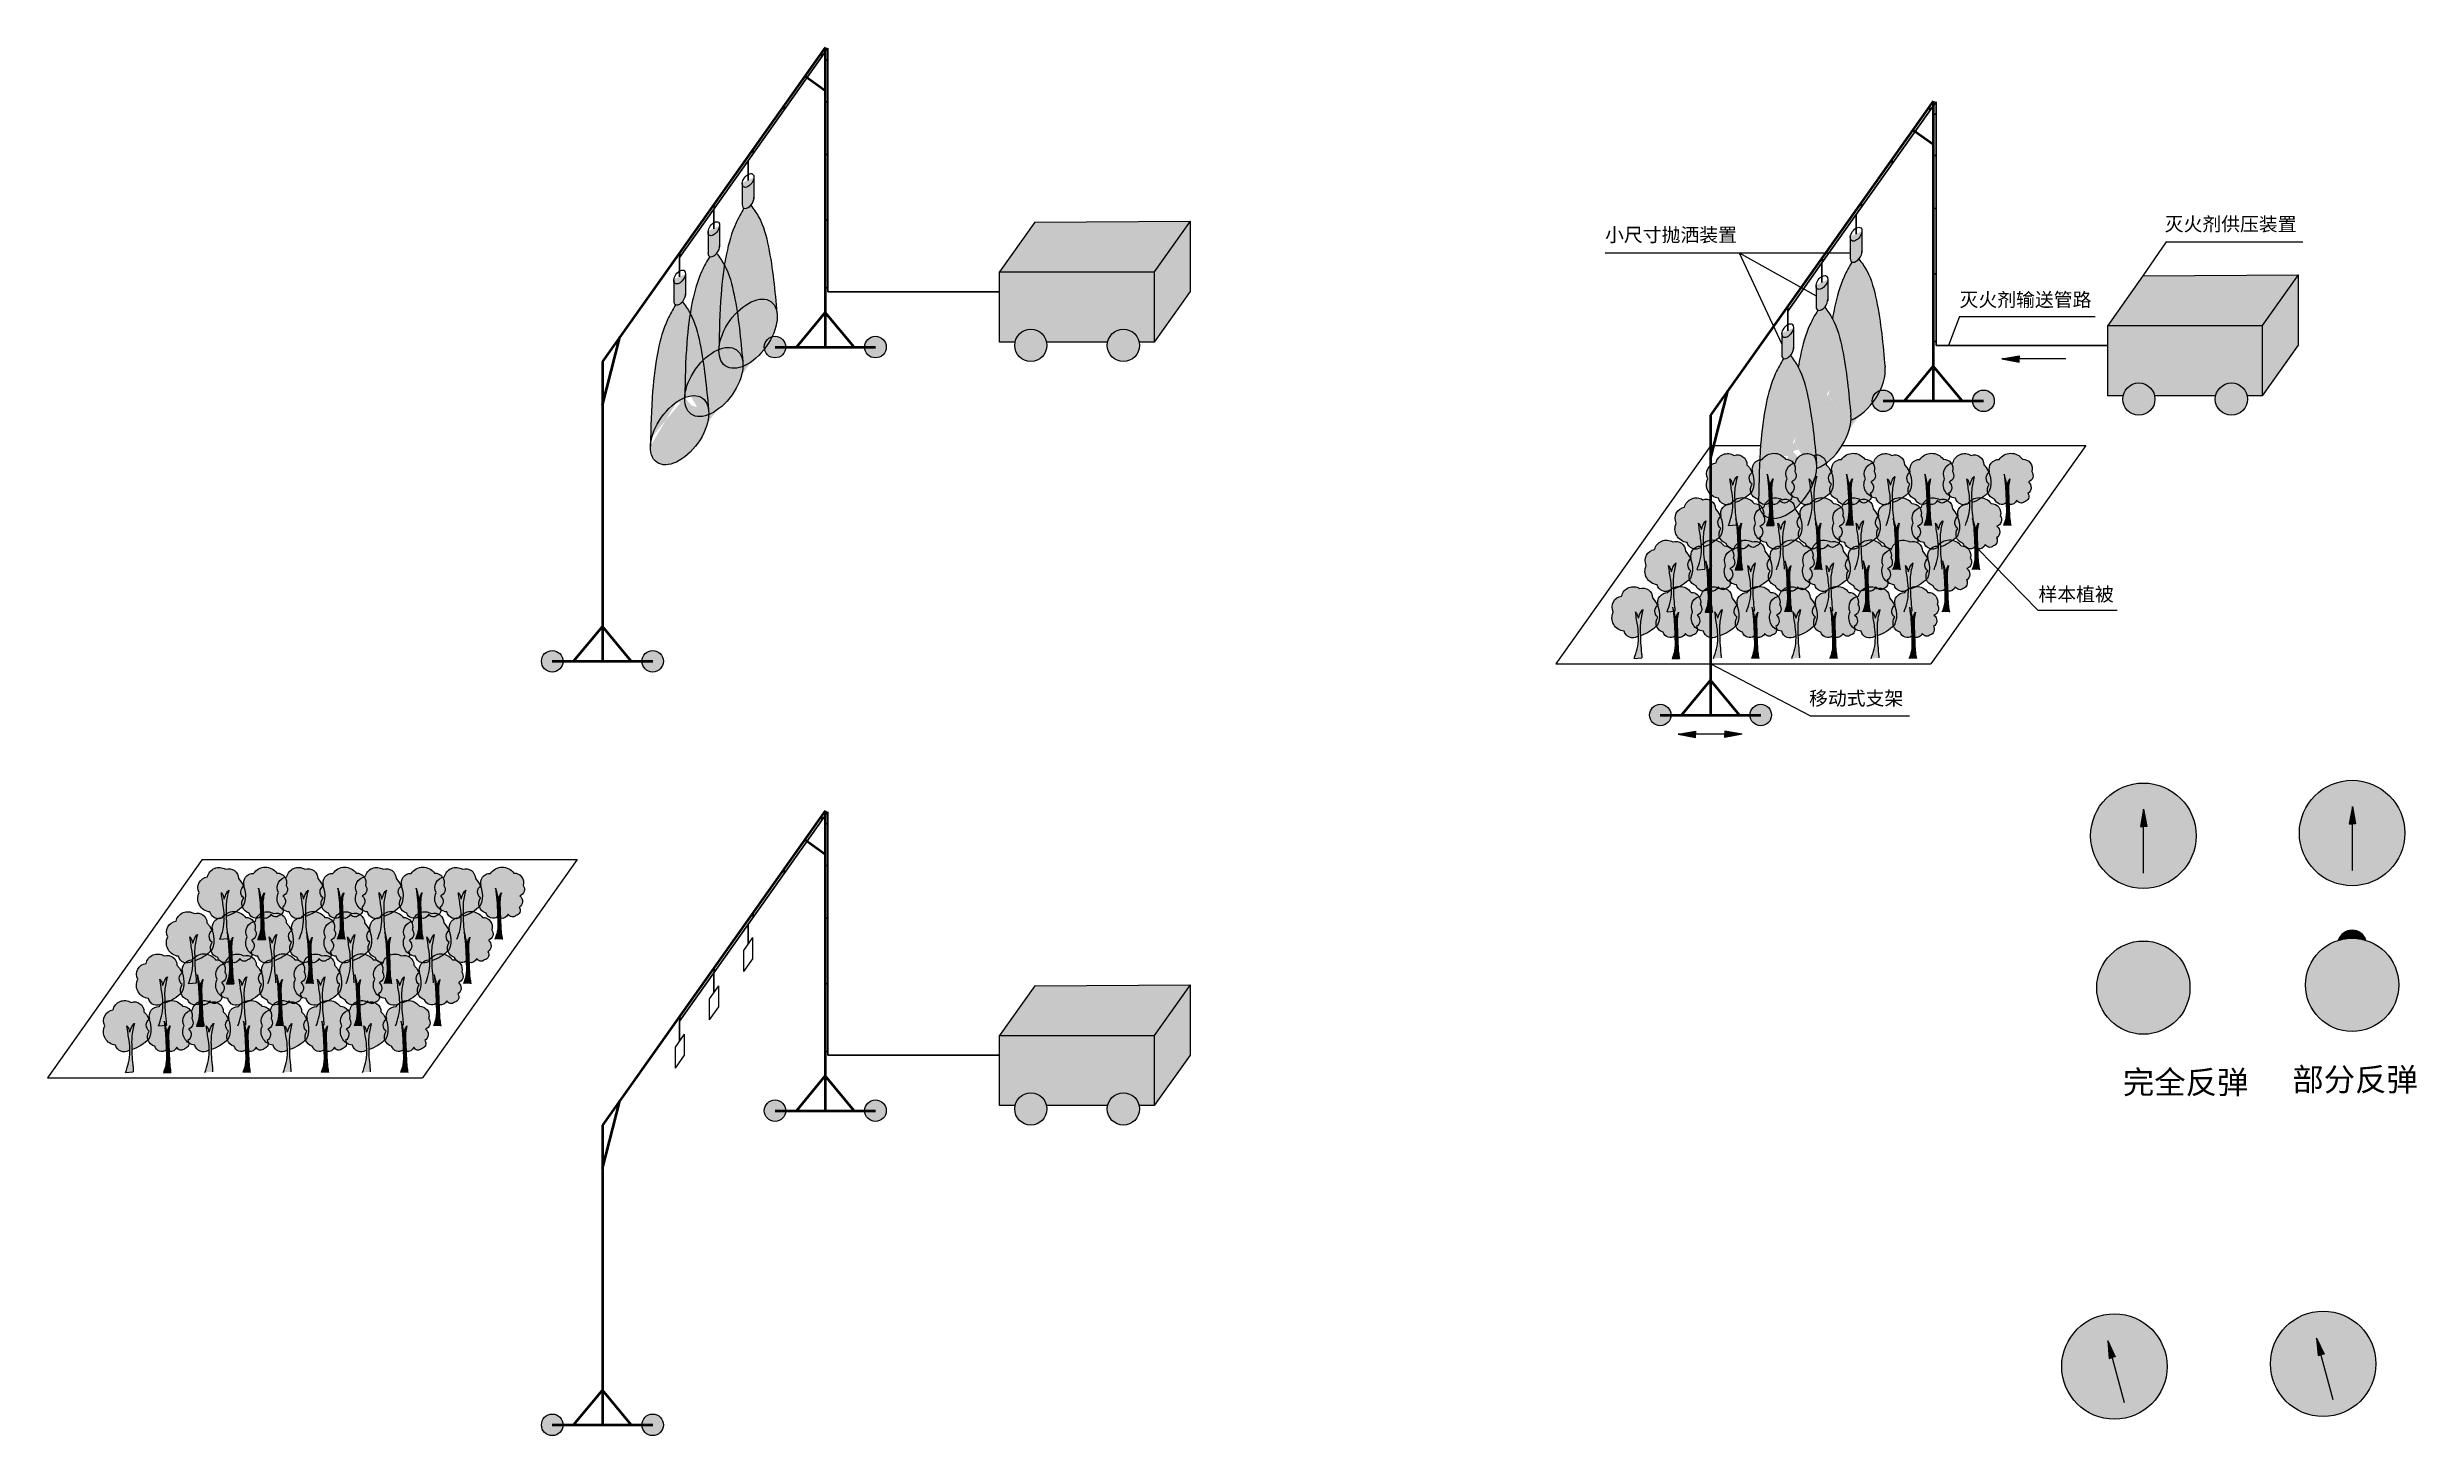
# Model space of a CAD drawing. Header units: millimetres. Extents: x -168 to 2937, y -666 to 1342.
# Drawn here: x 663 to 1177, y 455 to 756 of the extents above; entities that cross this region are included whole.
import ezdxf

# ---------------------------------------------------------------- set-up
doc = ezdxf.new("R2010")
doc.units = ezdxf.units.MM
doc.styles.add('说明', font='', dxfattribs={"height": 3})
doc.styles.get('说明').set_extended_font_data('SimSun')

msp = doc.modelspace()

# ---------------------------------------------------------------- texts
at = {"attachment_point": 1, "style": '说明'}
for s, insert, char_height in [('小尺寸抛洒装置', (1001.21, 717.2), 3), ('灭火剂供压装置', (1122.76, 719.53), 3), ('\\pt27;灭火剂输送管路', (1078.21, 703.1), 3), ('\\pt27;样本植被', (1095.34, 639.09), 3), ('移动式支架', (1045.51, 616.47), 3), ('部分反弹', (1150.48, 534.65), 5), ('完全反弹', (1113.67, 534.05), 5)]:
    msp.add_mtext_dynamic_manual_height_columns(s, width=34.0553, gutter_width=15, heights=[0], dxfattribs=dict(at, insert=insert, char_height=char_height))

# ---------------------------------------------------------------- hatches: boundary and pattern name
h = msp.add_hatch(color=256)
h.set_gradient(color1=(52, 60, 57), one_color=1, tint=1, name='CYLINDER')
edge = h.paths.add_edge_path()
edge.add_ellipse((815.06, 727.51), major_axis=(-0.99, -1.4), ratio=0.566577, start_angle=325.8443, end_angle=495.8782, ccw=False)
edge.add_line((813.79, 726.55), (813.79, 722.29))
edge.add_ellipse((815.06, 722.93), major_axis=(-0.99, -1.4), ratio=0.566577, start_angle=316.8844, end_angle=366.9704)
edge.add_ellipse((815.06, 722.93), major_axis=(-0.99, -1.4), ratio=0.566577, start_angle=366.9704, end_angle=439.9903)
edge.add_ellipse((815.06, 722.93), major_axis=(-0.99, -1.4), ratio=0.566577, start_angle=439.9903, end_angle=495.8782)
edge.add_line((816.32, 723.54), (816.32, 728.12))
h = msp.add_hatch(color=151)
edge = h.paths.add_edge_path()
edge.add_spline(control_points=[(821.34, 698.65), (820.96, 702.78), (820.57, 706.91), (819.86, 711.04)], knot_values=[12.961916, 12.961916, 12.961916, 12.961916, 25.454521, 25.454521, 25.454521, 25.454521], degree=3, periodic=0)
edge.add_line((819.86, 711.04), (814.39, 709.04))
edge.add_line((814.39, 709.04), (817.1, 701.59))
edge.add_ellipse((815.06, 694.21), major_axis=(-4.94, -6.98), ratio=0.566577, start_angle=106.8408, end_angle=212.4839, ccw=False)
edge = h.paths.add_edge_path()
edge.add_spline(control_points=[(811.7, 716.43), (811.13, 714.86), (810.51, 712.41), (810.06, 709.95), (809.92, 709.12)], knot_values=[7.334051, 7.334051, 7.334051, 7.334051, 12.326303, 14.841013, 14.841013, 14.841013, 14.841013], degree=3, periodic=0)
edge.add_spline(control_points=[(809.92, 709.12), (811.01, 707.14), (811.9, 703.64), (812.51, 700.14), (812.7, 698.9)], knot_values=[4.044688, 4.044688, 4.044688, 4.044688, 10.865838, 14.629982, 14.629982, 14.629982, 14.629982], degree=3, periodic=0)
edge.add_ellipse((815.06, 694.21), major_axis=(-4.94, -6.98), ratio=0.566577, start_angle=212.4839, end_angle=253.2332, ccw=False)
edge.add_line((817.1, 701.59), (811.7, 716.43))
edge = h.paths.add_edge_path()
edge.add_spline(control_points=[(819.86, 711.04), (819.74, 711.73), (819.19, 714.68), (818.22, 718.5), (816.43, 721.1), (815.91, 721.8)], knot_values=[1.402987, 1.402987, 1.402987, 1.402987, 3.499065, 10.335958, 12.961916, 12.961916, 12.961916, 12.961916], degree=3, periodic=0)
edge.add_spline(control_points=[(815.91, 721.8), (815.83, 721.91), (815.75, 722.02), (815.66, 722.13)], knot_values=[0.992781, 0.992781, 0.992781, 0.992781, 1.402987, 1.402987, 1.402987, 1.402987], degree=3, periodic=0)
edge.add_ellipse((815.06, 722.93), major_axis=(-0.99, -1.4), ratio=0.566577, start_angle=366.9704, end_angle=439.9903, ccw=False)
edge.add_spline(control_points=[(814.17, 721.48), (813.54, 720.43), (812.62, 718.79), (811.92, 717.05), (811.7, 716.43)], knot_values=[1.695955, 1.695955, 1.695955, 1.695955, 5.338265, 7.334051, 7.334051, 7.334051, 7.334051], degree=3, periodic=0)
edge.add_line((811.7, 716.43), (814.39, 709.04))
edge.add_line((814.39, 709.04), (819.86, 711.04))
h = msp.add_hatch(color=256)
h.set_gradient(color1=(52, 60, 57), one_color=1, tint=1, name='CYLINDER')
edge = h.paths.add_edge_path()
edge.add_ellipse((807.62, 717.02), major_axis=(-0.99, -1.4), ratio=0.566577, start_angle=325.8443, end_angle=495.8782, ccw=False)
edge.add_line((806.36, 716.06), (806.36, 711.81))
edge.add_ellipse((807.62, 712.44), major_axis=(-0.99, -1.4), ratio=0.566577, start_angle=316.8844, end_angle=366.9704)
edge.add_ellipse((807.62, 712.44), major_axis=(-0.99, -1.4), ratio=0.566577, start_angle=366.9704, end_angle=439.9903)
edge.add_ellipse((807.62, 712.44), major_axis=(-0.99, -1.4), ratio=0.566577, start_angle=439.9903, end_angle=495.8782)
edge.add_line((808.88, 713.06), (808.88, 717.63))
for color, points in [(30, [(911.06, 718.65), (877.34, 718.45), (869.69, 707.66), (903.27, 707.66)]), (42, [(911.06, 718.65), (903.27, 707.66), (903.27, 692.4), (911.06, 703.4)]), (40, [(903.27, 707.66), (869.69, 707.66), (869.69, 692.4), (873.04, 692.4, -0.810543), (879.9, 692.4), (893.15, 692.4, -0.810543), (900.01, 692.4), (903.27, 692.4)]), (30, [(1151.74, 706.97), (1118.02, 706.77), (1110.38, 695.98), (1143.95, 695.98)]), (42, [(1151.74, 706.97), (1143.95, 695.98), (1143.95, 680.73), (1151.74, 691.72)]), (40, [(1143.95, 695.98), (1110.38, 695.98), (1110.38, 680.73), (1113.72, 680.73, -0.810543), (1120.58, 680.73), (1133.83, 680.73, -0.810543), (1140.69, 680.73), (1143.95, 680.73)]), (160, [(1091.16, 689.39), (1087.42, 688.72), (1091.16, 688.72)]), (160, [(1087.42, 688.72), (1091.16, 688.72), (1091.16, 688.05)]), (1, [(1020.82, 607.83), (1017.08, 607.16), (1020.82, 607.16)]), (1, [(1027.23, 607.83), (1030.97, 607.16), (1027.23, 607.16)]), (1, [(1017.08, 607.16), (1020.82, 607.16), (1020.82, 606.48)]), (1, [(1030.97, 607.16), (1027.23, 607.16), (1027.23, 606.48)]), (7, [(1118.19, 590.87), (1118.19, 587.12), (1117.52, 587.12)]), (7, [(1118.86, 587.12), (1118.19, 590.87), (1118.19, 587.12)]), (7, [(1163.53, 591.46), (1163.53, 587.72), (1162.85, 587.72)]), (7, [(1164.2, 587.72), (1163.53, 591.46), (1163.53, 587.72)]), (30, [(911.06, 552.72), (877.34, 552.52), (869.69, 541.73), (903.27, 541.73)]), (42, [(911.06, 552.72), (903.27, 541.73), (903.27, 526.47), (911.06, 537.47)]), (40, [(903.27, 541.73), (869.69, 541.73), (869.69, 526.47), (873.04, 526.47, -0.810543), (879.9, 526.47), (893.15, 526.47, -0.810543), (900.01, 526.47), (903.27, 526.47)]), (7, [(1110.41, 475.34), (1111.38, 471.73), (1110.73, 471.55)]), (7, [(1112.03, 471.9), (1110.41, 475.34), (1111.38, 471.73)]), (7, [(1155.75, 475.94), (1156.72, 472.32), (1156.07, 472.15)]), (7, [(1157.37, 472.5), (1155.75, 475.94), (1156.72, 472.32)])]:
    msp.add_hatch(color=color).paths.add_polyline_path(points)
h = msp.add_hatch(color=256)
h.set_gradient(color1=(52, 60, 57), one_color=1, tint=1, name='CYLINDER')
edge = h.paths.add_edge_path()
edge.add_line((1057, 711.86), (1057, 716.44))
edge.add_ellipse((1055.74, 715.83), major_axis=(-0.99, -1.4), ratio=0.566577, start_angle=325.8443, end_angle=495.8782, ccw=False)
edge.add_line((1054.47, 714.87), (1054.47, 710.62))
edge.add_ellipse((1055.74, 711.25), major_axis=(-0.99, -1.4), ratio=0.566577, start_angle=316.8844, end_angle=366.9704)
edge.add_ellipse((1055.74, 711.25), major_axis=(-0.99, -1.4), ratio=0.566577, start_angle=366.9704, end_angle=439.9903)
edge.add_ellipse((1055.74, 711.25), major_axis=(-0.99, -1.4), ratio=0.566577, start_angle=439.9903, end_angle=495.8782)
h = msp.add_hatch(color=151)
edge = h.paths.add_edge_path()
edge.add_spline(control_points=[(808.73, 690.81), (808.81, 694.78), (808.93, 700.9), (809.58, 706.99), (809.92, 709.12)], knot_values=[14.841013, 14.841013, 14.841013, 14.841013, 26.734743, 33.199975, 33.199975, 33.199975, 33.199975], degree=3, periodic=0)
edge.add_spline(control_points=[(809.92, 709.12), (809.92, 709.12), (809.43, 710.01), (808.84, 710.84), (808.23, 711.65)], knot_values=[0.992781, 0.992781, 0.992781, 0.992781, 1.008525, 4.044688, 4.044688, 4.044688, 4.044688], degree=3, periodic=0)
edge.add_ellipse((807.62, 712.44), major_axis=(-0.99, -1.4), ratio=0.566577, start_angle=366.9704, end_angle=439.9903, ccw=False)
edge.add_spline(control_points=[(806.74, 710.99), (806.11, 709.95), (804.37, 706.86), (803.2, 702.59), (802.63, 699.46), (802.49, 698.63)], knot_values=[1.695955, 1.695955, 1.695955, 1.695955, 5.338265, 12.326303, 14.841013, 14.841013, 14.841013, 14.841013], degree=3, periodic=0)
edge.add_spline(control_points=[(802.49, 698.63), (803.58, 696.65), (804.47, 693.16), (805.08, 689.66), (805.27, 688.42)], knot_values=[4.044688, 4.044688, 4.044688, 4.044688, 10.865838, 14.629982, 14.629982, 14.629982, 14.629982], degree=3, periodic=0)
edge.add_ellipse((807.62, 683.72), major_axis=(-4.94, -6.98), ratio=0.566577, start_angle=221.2919, end_angle=253.2332, ccw=False)
edge = h.paths.add_edge_path()
edge.add_spline(control_points=[(805.27, 688.42), (805.08, 689.66), (804.47, 693.16), (803.58, 696.65), (802.49, 698.63)], knot_values=[4.044688, 4.044688, 4.044688, 4.044688, 7.808832, 14.629982, 14.629982, 14.629982, 14.629982], degree=3, periodic=0)
edge.add_spline(control_points=[(802.49, 698.63), (802.15, 696.5), (801.49, 690.42), (801.38, 684.29), (801.3, 680.33)], knot_values=[14.841013, 14.841013, 14.841013, 14.841013, 21.306245, 33.199975, 33.199975, 33.199975, 33.199975], degree=3, periodic=0)
edge.add_ellipse((800.19, 673.24), major_axis=(-4.94, -6.98), ratio=0.566577, start_angle=138.716, end_angle=221.284)
edge.add_ellipse((807.62, 683.72), major_axis=(-4.94, -6.98), ratio=0.566577, start_angle=253.2332, end_angle=318.716, ccw=False)
edge = h.paths.add_edge_path(flags=17)
edge.add_spline(control_points=[(806.48, 677.68), (806.15, 681.26), (805.81, 684.84), (805.27, 688.42)], knot_values=[14.629982, 14.629982, 14.629982, 14.629982, 25.454521, 25.454521, 25.454521, 25.454521], degree=3, periodic=0)
edge.add_ellipse((807.62, 683.72), major_axis=(-4.94, -6.98), ratio=0.566577, start_angle=253.2332, end_angle=318.716)
edge.add_ellipse((800.19, 673.24), major_axis=(-4.94, -6.98), ratio=0.566577, start_angle=138.716, end_angle=221.284, ccw=False)
h = msp.add_hatch(color=151)
edge = h.paths.add_edge_path()
edge.add_spline(control_points=[(1062.02, 686.97), (1061.64, 691.1), (1061.26, 695.23), (1060.54, 699.36)], knot_values=[12.961916, 12.961916, 12.961916, 12.961916, 25.454521, 25.454521, 25.454521, 25.454521], degree=3, periodic=0)
edge.add_line((1060.54, 699.36), (1055.07, 697.37))
edge.add_line((1055.07, 697.37), (1057.79, 689.92))
edge.add_ellipse((1055.74, 682.53), major_axis=(-4.94, -6.98), ratio=0.566577, start_angle=106.8408, end_angle=212.4839, ccw=False)
edge = h.paths.add_edge_path()
edge.add_spline(control_points=[(1052.38, 704.75), (1051.82, 703.18), (1051.19, 700.74), (1050.74, 698.27), (1050.61, 697.44)], knot_values=[7.334051, 7.334051, 7.334051, 7.334051, 12.326303, 14.841013, 14.841013, 14.841013, 14.841013], degree=3, periodic=0)
edge.add_spline(control_points=[(1050.61, 697.44), (1051.69, 695.46), (1052.58, 691.96), (1053.19, 688.47), (1053.38, 687.22)], knot_values=[4.044688, 4.044688, 4.044688, 4.044688, 10.865838, 14.629982, 14.629982, 14.629982, 14.629982], degree=3, periodic=0)
edge.add_ellipse((1055.74, 682.53), major_axis=(-4.94, -6.98), ratio=0.566577, start_angle=212.4839, end_angle=253.2332, ccw=False)
edge.add_line((1057.79, 689.92), (1052.38, 704.75))
edge = h.paths.add_edge_path()
edge.add_spline(control_points=[(1060.54, 699.36), (1060.42, 700.05), (1059.87, 703), (1058.9, 706.82), (1057.11, 709.42), (1056.59, 710.13)], knot_values=[1.402987, 1.402987, 1.402987, 1.402987, 3.499065, 10.335958, 12.961916, 12.961916, 12.961916, 12.961916], degree=3, periodic=0)
edge.add_spline(control_points=[(1056.59, 710.13), (1056.51, 710.24), (1056.43, 710.35), (1056.34, 710.46)], knot_values=[0.992781, 0.992781, 0.992781, 0.992781, 1.402987, 1.402987, 1.402987, 1.402987], degree=3, periodic=0)
edge.add_ellipse((1055.74, 711.25), major_axis=(-0.99, -1.4), ratio=0.566577, start_angle=366.9704, end_angle=439.9903, ccw=False)
edge.add_spline(control_points=[(1054.85, 709.8), (1054.23, 708.75), (1053.3, 707.12), (1052.6, 705.37), (1052.38, 704.75)], knot_values=[1.695955, 1.695955, 1.695955, 1.695955, 5.338265, 7.334051, 7.334051, 7.334051, 7.334051], degree=3, periodic=0)
edge.add_line((1052.38, 704.75), (1055.07, 697.37))
edge.add_line((1055.07, 697.37), (1060.54, 699.36))
h = msp.add_hatch(color=256)
h.set_gradient(color1=(52, 60, 57), one_color=1, tint=1, name='CYLINDER')
edge = h.paths.add_edge_path()
edge.add_ellipse((800.19, 706.54), major_axis=(-0.99, -1.4), ratio=0.566577, start_angle=325.8443, end_angle=495.8782, ccw=False)
edge.add_line((798.93, 705.58), (798.93, 701.32))
edge.add_ellipse((800.19, 701.96), major_axis=(-0.99, -1.4), ratio=0.566577, start_angle=316.8844, end_angle=366.9704)
edge.add_ellipse((800.19, 701.96), major_axis=(-0.99, -1.4), ratio=0.566577, start_angle=366.9704, end_angle=439.9903)
edge.add_ellipse((800.19, 701.96), major_axis=(-0.99, -1.4), ratio=0.566577, start_angle=439.9903, end_angle=495.8782)
edge.add_line((801.45, 702.57), (801.45, 707.15))
h = msp.add_hatch(color=151)
edge = h.paths.add_edge_path()
edge.add_ellipse((807.62, 683.72), major_axis=(-4.94, -6.98), ratio=0.566577, start_angle=138.716, end_angle=221.284)
edge.add_ellipse((815.06, 694.21), major_axis=(-4.94, -6.98), ratio=0.566577, start_angle=318.716, end_angle=319.0513)
edge.add_ellipse((815.06, 694.21), major_axis=(-4.94, -6.98), ratio=0.566577, start_angle=319.0513, end_angle=401.284)
edge = h.paths.add_edge_path(flags=17)
edge.add_spline(control_points=[(813.91, 688.16), (813.58, 691.74), (813.25, 695.32), (812.7, 698.9)], knot_values=[14.629982, 14.629982, 14.629982, 14.629982, 25.454521, 25.454521, 25.454521, 25.454521], degree=3, periodic=0)
edge.add_ellipse((815.06, 694.21), major_axis=(-4.94, -6.98), ratio=0.566577, start_angle=253.2332, end_angle=318.716)
edge.add_ellipse((807.62, 683.72), major_axis=(-4.94, -6.98), ratio=0.566577, start_angle=138.716, end_angle=221.284, ccw=False)
edge = h.paths.add_edge_path()
edge.add_spline(control_points=[(812.7, 698.9), (812.51, 700.14), (811.9, 703.64), (811.01, 707.14), (809.92, 709.12)], knot_values=[4.044688, 4.044688, 4.044688, 4.044688, 7.808832, 14.629982, 14.629982, 14.629982, 14.629982], degree=3, periodic=0)
edge.add_spline(control_points=[(809.92, 709.12), (809.58, 706.99), (808.93, 700.9), (808.81, 694.78), (808.73, 690.81)], knot_values=[14.841013, 14.841013, 14.841013, 14.841013, 21.306245, 33.199975, 33.199975, 33.199975, 33.199975], degree=3, periodic=0)
edge.add_ellipse((807.62, 683.72), major_axis=(-4.94, -6.98), ratio=0.566577, start_angle=138.716, end_angle=221.284)
edge.add_ellipse((815.06, 694.21), major_axis=(-4.94, -6.98), ratio=0.566577, start_angle=253.2332, end_angle=318.716, ccw=False)
h = msp.add_hatch(color=256)
h.set_gradient(color1=(52, 60, 57), one_color=1, tint=1, name='CYLINDER')
edge = h.paths.add_edge_path()
edge.add_ellipse((1048.31, 705.34), major_axis=(-0.99, -1.4), ratio=0.566577, start_angle=325.8443, end_angle=495.8782, ccw=False)
edge.add_line((1047.04, 704.38), (1047.04, 700.13))
edge.add_ellipse((1048.31, 700.77), major_axis=(-0.99, -1.4), ratio=0.566577, start_angle=316.8844, end_angle=366.9704)
edge.add_ellipse((1048.31, 700.77), major_axis=(-0.99, -1.4), ratio=0.566577, start_angle=366.9704, end_angle=439.9903)
edge.add_ellipse((1048.31, 700.77), major_axis=(-0.99, -1.4), ratio=0.566577, start_angle=439.9903, end_angle=495.8782)
edge.add_line((1049.57, 701.38), (1049.57, 705.95))
h = msp.add_hatch(color=151)
edge = h.paths.add_edge_path()
edge.add_ellipse((800.19, 673.24), major_axis=(-4.94, -6.98), ratio=0.566577, start_angle=319.0513, end_angle=498.716)
edge.add_ellipse((807.62, 683.72), major_axis=(-4.94, -6.98), ratio=0.566577, start_angle=319.0513, end_angle=401.284, ccw=False)
edge.add_ellipse((800.19, 673.24), major_axis=(-4.94, -6.98), ratio=0.566577, start_angle=221.2919, end_angle=319.0513)
edge = h.paths.add_edge_path()
edge.add_spline(control_points=[(801.3, 680.33), (801.38, 684.29), (801.49, 690.42), (802.15, 696.5), (802.49, 698.63)], knot_values=[14.841013, 14.841013, 14.841013, 14.841013, 26.734743, 33.199975, 33.199975, 33.199975, 33.199975], degree=3, periodic=0)
edge.add_spline(control_points=[(802.49, 698.63), (802.49, 698.64), (802, 699.52), (801.41, 700.35), (800.8, 701.17)], knot_values=[0.992781, 0.992781, 0.992781, 0.992781, 1.008525, 4.044688, 4.044688, 4.044688, 4.044688], degree=3, periodic=0)
edge.add_ellipse((800.19, 701.96), major_axis=(-0.99, -1.4), ratio=0.566577, start_angle=366.9704, end_angle=439.9903, ccw=False)
edge.add_spline(control_points=[(799.31, 700.51), (798.68, 699.46), (796.94, 696.37), (795.18, 690), (794.08, 680.76), (793.94, 673.78), (793.87, 669.8)], knot_values=[1.695955, 1.695955, 1.695955, 1.695955, 5.338265, 12.326303, 21.306245, 33.238811, 33.238811, 33.238811, 33.238811], degree=3, periodic=0)
edge.add_ellipse((800.19, 673.24), major_axis=(-4.94, -6.98), ratio=0.566577, start_angle=221.2919, end_angle=319.0513, ccw=False)
edge = h.paths.add_edge_path()
edge.add_ellipse((800.19, 673.24), major_axis=(-4.94, -6.98), ratio=0.566577, start_angle=138.716, end_angle=221.284)
edge.add_ellipse((807.62, 683.72), major_axis=(-4.94, -6.98), ratio=0.566577, start_angle=318.716, end_angle=319.0513)
edge.add_ellipse((807.62, 683.72), major_axis=(-4.94, -6.98), ratio=0.566577, start_angle=319.0513, end_angle=401.284)
edge = h.paths.add_edge_path(flags=17)
edge.add_spline(control_points=[(806.48, 677.68), (806.15, 681.26), (805.81, 684.84), (805.27, 688.42)], knot_values=[14.629982, 14.629982, 14.629982, 14.629982, 25.454521, 25.454521, 25.454521, 25.454521], degree=3, periodic=0)
edge.add_ellipse((807.62, 683.72), major_axis=(-4.94, -6.98), ratio=0.566577, start_angle=253.2332, end_angle=318.716)
edge.add_ellipse((800.19, 673.24), major_axis=(-4.94, -6.98), ratio=0.566577, start_angle=138.716, end_angle=221.284, ccw=False)
edge = h.paths.add_edge_path()
edge.add_ellipse((807.62, 683.72), major_axis=(-4.94, -6.98), ratio=0.566577, start_angle=41.284, end_angle=138.716)
edge.add_ellipse((815.06, 694.21), major_axis=(-4.94, -6.98), ratio=0.566577, start_angle=319.0513, end_angle=401.284, ccw=False)
edge.add_ellipse((807.62, 683.72), major_axis=(-4.94, -6.98), ratio=0.566577, start_angle=221.2919, end_angle=253.2332)
edge.add_spline(control_points=[(805.27, 688.42), (805.81, 684.84), (806.15, 681.26), (806.48, 677.68)], knot_values=[14.629982, 14.629982, 14.629982, 14.629982, 25.454521, 25.454521, 25.454521, 25.454521], degree=3, periodic=0)
edge.add_ellipse((800.19, 673.24), major_axis=(-4.94, -6.98), ratio=0.566577, start_angle=138.716, end_angle=221.284, ccw=False)
h = msp.add_hatch(color=151)
edge = h.paths.add_edge_path()
edge.add_ellipse((807.62, 683.72), major_axis=(-4.94, -6.98), ratio=0.566577, start_angle=138.716, end_angle=221.284)
edge.add_ellipse((815.06, 694.21), major_axis=(-4.94, -6.98), ratio=0.566577, start_angle=318.716, end_angle=319.0513)
edge.add_ellipse((815.06, 694.21), major_axis=(-4.94, -6.98), ratio=0.566577, start_angle=319.0513, end_angle=401.284)
edge = h.paths.add_edge_path()
edge.add_ellipse((815.06, 694.21), major_axis=(-4.94, -6.98), ratio=0.566577, start_angle=253.2332, end_angle=318.716)
edge.add_ellipse((807.62, 683.72), major_axis=(-4.94, -6.98), ratio=0.566577, start_angle=138.716, end_angle=221.284, ccw=False)
edge.add_ellipse((815.06, 694.21), major_axis=(-4.94, -6.98), ratio=0.566577, start_angle=41.284, end_angle=85.5839)
edge.add_arc((820.91, 691.3), 2.34, 180, 190.4638, ccw=False)
edge.add_arc((820.91, 691.3), 2.34, 105.9338, 180, ccw=False)
edge.add_ellipse((815.06, 694.21), major_axis=(-4.94, -6.98), ratio=0.566577, start_angle=106.8408, end_angle=253.2332)
h = msp.add_hatch(color=151)
edge = h.paths.add_edge_path()
edge.add_spline(control_points=[(1049.41, 679.13), (1049.49, 683.1), (1049.61, 689.22), (1050.26, 695.31), (1050.61, 697.44)], knot_values=[14.841013, 14.841013, 14.841013, 14.841013, 26.734743, 33.199975, 33.199975, 33.199975, 33.199975], degree=3, periodic=0)
edge.add_spline(control_points=[(1050.61, 697.44), (1050.6, 697.44), (1050.12, 698.33), (1049.52, 699.16), (1048.91, 699.97)], knot_values=[0.992781, 0.992781, 0.992781, 0.992781, 1.008525, 4.044688, 4.044688, 4.044688, 4.044688], degree=3, periodic=0)
edge.add_ellipse((1048.31, 700.77), major_axis=(-0.99, -1.4), ratio=0.566577, start_angle=366.9704, end_angle=439.9903, ccw=False)
edge.add_spline(control_points=[(1047.42, 699.31), (1046.79, 698.27), (1045.06, 695.18), (1043.88, 690.91), (1043.31, 687.78), (1043.17, 686.95)], knot_values=[1.695955, 1.695955, 1.695955, 1.695955, 5.338265, 12.326303, 14.841013, 14.841013, 14.841013, 14.841013], degree=3, periodic=0)
edge.add_spline(control_points=[(1043.17, 686.95), (1044.26, 684.98), (1045.15, 681.48), (1045.76, 677.98), (1045.95, 676.74)], knot_values=[4.044688, 4.044688, 4.044688, 4.044688, 10.865838, 14.629982, 14.629982, 14.629982, 14.629982], degree=3, periodic=0)
edge.add_ellipse((1048.31, 672.04), major_axis=(-4.94, -6.98), ratio=0.566577, start_angle=221.2919, end_angle=253.2332, ccw=False)
edge = h.paths.add_edge_path()
edge.add_spline(control_points=[(1045.95, 676.74), (1045.76, 677.98), (1045.15, 681.48), (1044.26, 684.98), (1043.17, 686.95)], knot_values=[4.044688, 4.044688, 4.044688, 4.044688, 7.808832, 14.629982, 14.629982, 14.629982, 14.629982], degree=3, periodic=0)
edge.add_spline(control_points=[(1043.17, 686.95), (1042.83, 684.82), (1042.18, 678.74), (1042.06, 672.62), (1041.98, 668.65)], knot_values=[14.841013, 14.841013, 14.841013, 14.841013, 21.306245, 33.199975, 33.199975, 33.199975, 33.199975], degree=3, periodic=0)
edge.add_ellipse((1040.87, 661.56), major_axis=(-4.94, -6.98), ratio=0.566577, start_angle=138.716, end_angle=221.284)
edge.add_ellipse((1048.31, 672.04), major_axis=(-4.94, -6.98), ratio=0.566577, start_angle=253.2332, end_angle=318.716, ccw=False)
edge = h.paths.add_edge_path(flags=17)
edge.add_spline(control_points=[(1047.16, 666), (1046.83, 669.58), (1046.5, 673.16), (1045.95, 676.74)], knot_values=[14.629982, 14.629982, 14.629982, 14.629982, 25.454521, 25.454521, 25.454521, 25.454521], degree=3, periodic=0)
edge.add_ellipse((1048.31, 672.04), major_axis=(-4.94, -6.98), ratio=0.566577, start_angle=253.2332, end_angle=318.716)
edge.add_ellipse((1040.87, 661.56), major_axis=(-4.94, -6.98), ratio=0.566577, start_angle=138.716, end_angle=221.284, ccw=False)
h = msp.add_hatch(color=256)
h.paths.add_polyline_path([(872.96, 691.68, 1), (879.97, 691.68, 1)])
h.paths.add_polyline_path([(900.08, 691.68, 1), (893.08, 691.68, 1)])
h = msp.add_hatch(color=256)
h.set_gradient(color1=(52, 60, 57), one_color=1, tint=1, name='CYLINDER')
edge = h.paths.add_edge_path()
edge.add_ellipse((1040.87, 694.86), major_axis=(-0.99, -1.4), ratio=0.566577, start_angle=325.8443, end_angle=495.8782, ccw=False)
edge.add_line((1039.61, 693.9), (1039.61, 689.65))
edge.add_ellipse((1040.87, 690.28), major_axis=(-0.99, -1.4), ratio=0.566577, start_angle=316.8844, end_angle=366.9704)
edge.add_ellipse((1040.87, 690.28), major_axis=(-0.99, -1.4), ratio=0.566577, start_angle=366.9704, end_angle=439.9903)
edge.add_ellipse((1040.87, 690.28), major_axis=(-0.99, -1.4), ratio=0.566577, start_angle=439.9903, end_angle=495.8782)
edge.add_line((1042.13, 690.89), (1042.13, 695.47))
h = msp.add_hatch(color=151)
edge = h.paths.add_edge_path(flags=17)
edge.add_spline(control_points=[(1054.59, 676.49), (1054.26, 680.07), (1053.93, 683.64), (1053.38, 687.22)], knot_values=[14.629982, 14.629982, 14.629982, 14.629982, 25.454521, 25.454521, 25.454521, 25.454521], degree=3, periodic=0)
edge.add_ellipse((1055.74, 682.53), major_axis=(-4.94, -6.98), ratio=0.566577, start_angle=253.2332, end_angle=318.716)
edge.add_ellipse((1048.31, 672.04), major_axis=(-4.94, -6.98), ratio=0.566577, start_angle=138.716, end_angle=221.284, ccw=False)
edge = h.paths.add_edge_path()
edge.add_spline(control_points=[(1053.38, 687.22), (1053.19, 688.47), (1052.58, 691.96), (1051.69, 695.46), (1050.61, 697.44)], knot_values=[4.044688, 4.044688, 4.044688, 4.044688, 7.808832, 14.629982, 14.629982, 14.629982, 14.629982], degree=3, periodic=0)
edge.add_spline(control_points=[(1050.61, 697.44), (1050.26, 695.31), (1049.61, 689.22), (1049.49, 683.1), (1049.41, 679.13)], knot_values=[14.841013, 14.841013, 14.841013, 14.841013, 21.306245, 33.199975, 33.199975, 33.199975, 33.199975], degree=3, periodic=0)
edge.add_ellipse((1048.31, 672.04), major_axis=(-4.94, -6.98), ratio=0.566577, start_angle=138.716, end_angle=221.284)
edge.add_ellipse((1055.74, 682.53), major_axis=(-4.94, -6.98), ratio=0.566577, start_angle=253.2332, end_angle=318.716, ccw=False)
h = msp.add_hatch(color=7)
h.paths.add_polyline_path([(845.07, 691.3, 1), (840.39, 691.3, 1)])
h.paths.add_polyline_path([(823.25, 691.3, 1), (818.58, 691.3, 1)])
h.paths.add_polyline_path([(796.67, 623.03, 1), (792, 623.03, 1)])
h.paths.add_polyline_path([(774.85, 623.03, 1), (770.18, 623.03, 1)])
h = msp.add_hatch(color=151)
edge = h.paths.add_edge_path()
edge.add_ellipse((1048.31, 672.04), major_axis=(-4.94, -6.98), ratio=0.566577, start_angle=138.716, end_angle=221.284)
edge.add_ellipse((1055.74, 682.53), major_axis=(-4.94, -6.98), ratio=0.566577, start_angle=318.716, end_angle=319.0513)
edge.add_ellipse((1055.74, 682.53), major_axis=(-4.94, -6.98), ratio=0.566577, start_angle=319.0513, end_angle=401.284)
edge = h.paths.add_edge_path()
edge.add_ellipse((1055.74, 682.53), major_axis=(-4.94, -6.98), ratio=0.566577, start_angle=253.2332, end_angle=318.716)
edge.add_ellipse((1048.31, 672.04), major_axis=(-4.94, -6.98), ratio=0.566577, start_angle=138.716, end_angle=221.284, ccw=False)
edge.add_ellipse((1055.74, 682.53), major_axis=(-4.94, -6.98), ratio=0.566577, start_angle=41.284, end_angle=85.5839)
edge.add_arc((1061.59, 679.62), 2.34, 180, 190.4638, ccw=False)
edge.add_arc((1061.59, 679.62), 2.34, 105.9338, 180, ccw=False)
edge.add_ellipse((1055.74, 682.53), major_axis=(-4.94, -6.98), ratio=0.566577, start_angle=106.8408, end_angle=253.2332)
h = msp.add_hatch(color=151)
edge = h.paths.add_edge_path()
edge.add_ellipse((1040.87, 661.56), major_axis=(-4.94, -6.98), ratio=0.566577, start_angle=319.0513, end_angle=498.716)
edge.add_ellipse((1048.31, 672.04), major_axis=(-4.94, -6.98), ratio=0.566577, start_angle=319.0513, end_angle=401.284, ccw=False)
edge.add_ellipse((1040.87, 661.56), major_axis=(-4.94, -6.98), ratio=0.566577, start_angle=221.2919, end_angle=319.0513)
edge = h.paths.add_edge_path()
edge.add_spline(control_points=[(1041.98, 668.65), (1042.06, 672.62), (1042.18, 678.74), (1042.83, 684.82), (1043.17, 686.95)], knot_values=[14.841013, 14.841013, 14.841013, 14.841013, 26.734743, 33.199975, 33.199975, 33.199975, 33.199975], degree=3, periodic=0)
edge.add_spline(control_points=[(1043.17, 686.95), (1043.17, 686.96), (1042.68, 687.84), (1042.09, 688.67), (1041.48, 689.49)], knot_values=[0.992781, 0.992781, 0.992781, 0.992781, 1.008525, 4.044688, 4.044688, 4.044688, 4.044688], degree=3, periodic=0)
edge.add_ellipse((1040.87, 690.28), major_axis=(-0.99, -1.4), ratio=0.566577, start_angle=366.9704, end_angle=439.9903, ccw=False)
edge.add_spline(control_points=[(1039.99, 688.83), (1039.36, 687.78), (1037.62, 684.7), (1035.86, 678.32), (1034.76, 669.08), (1034.62, 662.11), (1034.55, 658.13)], knot_values=[1.695955, 1.695955, 1.695955, 1.695955, 5.338265, 12.326303, 21.306245, 33.238811, 33.238811, 33.238811, 33.238811], degree=3, periodic=0)
edge.add_ellipse((1040.87, 661.56), major_axis=(-4.94, -6.98), ratio=0.566577, start_angle=221.2919, end_angle=319.0513, ccw=False)
edge = h.paths.add_edge_path()
edge.add_ellipse((1040.87, 661.56), major_axis=(-4.94, -6.98), ratio=0.566577, start_angle=138.716, end_angle=221.284)
edge.add_ellipse((1048.31, 672.04), major_axis=(-4.94, -6.98), ratio=0.566577, start_angle=318.716, end_angle=319.0513)
edge.add_ellipse((1048.31, 672.04), major_axis=(-4.94, -6.98), ratio=0.566577, start_angle=319.0513, end_angle=401.284)
edge = h.paths.add_edge_path(flags=17)
edge.add_spline(control_points=[(1047.16, 666), (1046.83, 669.58), (1046.5, 673.16), (1045.95, 676.74)], knot_values=[14.629982, 14.629982, 14.629982, 14.629982, 25.454521, 25.454521, 25.454521, 25.454521], degree=3, periodic=0)
edge.add_ellipse((1048.31, 672.04), major_axis=(-4.94, -6.98), ratio=0.566577, start_angle=253.2332, end_angle=318.716)
edge.add_ellipse((1040.87, 661.56), major_axis=(-4.94, -6.98), ratio=0.566577, start_angle=138.716, end_angle=221.284, ccw=False)
edge = h.paths.add_edge_path()
edge.add_ellipse((1048.31, 672.04), major_axis=(-4.94, -6.98), ratio=0.566577, start_angle=41.284, end_angle=138.716)
edge.add_ellipse((1055.74, 682.53), major_axis=(-4.94, -6.98), ratio=0.566577, start_angle=319.0513, end_angle=401.284, ccw=False)
edge.add_ellipse((1048.31, 672.04), major_axis=(-4.94, -6.98), ratio=0.566577, start_angle=221.2919, end_angle=253.2332)
edge.add_spline(control_points=[(1045.95, 676.74), (1046.5, 673.16), (1046.83, 669.58), (1047.16, 666)], knot_values=[14.629982, 14.629982, 14.629982, 14.629982, 25.454521, 25.454521, 25.454521, 25.454521], degree=3, periodic=0)
edge.add_ellipse((1040.87, 661.56), major_axis=(-4.94, -6.98), ratio=0.566577, start_angle=138.716, end_angle=221.284, ccw=False)
h = msp.add_hatch(color=7)
h.paths.add_polyline_path([(1085.75, 679.62, 1), (1081.08, 679.62, 1)])
h.paths.add_polyline_path([(1063.93, 679.62, 1), (1059.26, 679.62, 1)])
h.paths.add_polyline_path([(1037.35, 611.35, 1), (1032.68, 611.35, 1)])
h.paths.add_polyline_path([(1015.54, 611.35, 1), (1010.86, 611.35, 1)])
h = msp.add_hatch(color=256)
h.paths.add_polyline_path([(1113.65, 680, 1), (1120.65, 680, 1)])
h.paths.add_polyline_path([(1140.76, 680, 1), (1133.76, 680, 1)])
h = msp.add_hatch(color=82)
edge = h.paths.add_edge_path()
edge.add_spline(control_points=[(1028.34, 662.69), (1028.4, 662.6), (1028.61, 662.29), (1028.82, 661.82), (1028.9, 661.43), (1028.92, 661.31)], knot_values=[0, 0, 0, 0, 0.301851, 1.145417, 1.507706, 1.507706, 1.507706, 1.507706], degree=3, periodic=0)
edge.add_spline(control_points=[(1028.92, 661.31), (1028.98, 661.46), (1029.13, 661.78), (1029.33, 662.43), (1029.64, 662.92), (1029.91, 663.18), (1029.94, 663.21)], knot_values=[0, 0, 0, 0, 0.493374, 1.044913, 2.052444, 2.177929, 2.177929, 2.177929, 2.177929], degree=3, periodic=0)
edge.add_spline(control_points=[(1029.94, 663.21), (1029.7, 662.23), (1029.29, 660.54), (1029.37, 658.62), (1029.38, 657.71), (1029.38, 657.52)], knot_values=[0, 0, 0, 0, 3.021013, 5.168702, 5.743394, 5.743394, 5.743394, 5.743394], degree=3, periodic=0)
edge.add_arc((1026.65, 666.06), 8.96, 287.7625, 315.8902)
edge.add_arc((1028.21, 662.01), 5.34, 335.8041, 404.4294)
edge.add_arc((1029.93, 665.78), 2.1, 359.0522, 469.0522)
edge.add_arc((1027.85, 665.57), 2.6, 57.6103, 167.6103)
edge.add_arc((1025.61, 663.78), 2.37, 97.343, 207.343)
edge.add_arc((1026.15, 661.41), 2.94, 154.1922, 264.1922)
edge.add_arc((1027.7, 658.93), 1.9, 193.3944, 303.3944)
edge.add_arc((1026.65, 666.06), 8.96, 283.5554, 284.9737)
edge.add_spline(control_points=[(1028.97, 657.4), (1028.96, 658.1), (1028.85, 659.31), (1028.55, 661.05), (1028.41, 662.12), (1028.34, 662.69)], knot_values=[4.949863, 4.949863, 4.949863, 4.949863, 7.040518, 8.542902, 10.261986, 10.261986, 10.261986, 10.261986], degree=3, periodic=0)
h = msp.add_hatch(color=46)
edge = h.paths.add_edge_path()
edge.add_spline(control_points=[(1029.72, 652.71), (1029.7, 653), (1029.62, 654.09), (1029.42, 655.69), (1029.39, 657), (1029.38, 657.52)], knot_values=[5.743394, 5.743394, 5.743394, 5.743394, 6.619815, 9.009062, 10.567579, 10.567579, 10.567579, 10.567579], degree=3, periodic=0)
edge.add_arc((1026.65, 666.06), 8.96, 287.7625, 315.8902)
edge.add_arc((1028.21, 662.01), 5.34, 335.8041, 404.4294)
edge.add_arc((1029.93, 665.78), 2.1, 359.0522, 469.0522)
edge.add_arc((1027.85, 665.57), 2.6, 57.6103, 167.6103)
edge.add_arc((1025.61, 663.78), 2.37, 97.343, 207.343)
edge.add_arc((1026.15, 661.41), 2.94, 154.1922, 264.1922)
edge.add_arc((1027.7, 658.93), 1.9, 193.3944, 303.3944)
edge.add_arc((1026.65, 666.06), 8.96, 283.5554, 284.9737)
edge.add_spline(control_points=[(1028.97, 657.4), (1028.98, 656.48), (1028.84, 654.81), (1028.28, 653.26), (1028.03, 652.56)], knot_values=[0, 0, 0, 0, 2.741304, 4.949863, 4.949863, 4.949863, 4.949863], degree=3, periodic=0)
edge.add_line((1028.03, 652.56), (1029.72, 652.71))
edge = h.paths.add_edge_path(flags=17)
edge.add_spline(control_points=[(1028.97, 657.4), (1028.96, 658.1), (1028.85, 659.31), (1028.55, 661.05), (1028.41, 662.12), (1028.34, 662.69)], knot_values=[4.949863, 4.949863, 4.949863, 4.949863, 7.040518, 8.542902, 10.261986, 10.261986, 10.261986, 10.261986], degree=3, periodic=0)
edge.add_spline(control_points=[(1028.34, 662.69), (1028.4, 662.6), (1028.61, 662.29), (1028.82, 661.82), (1028.9, 661.43), (1028.92, 661.31)], knot_values=[0, 0, 0, 0, 0.301851, 1.145417, 1.507706, 1.507706, 1.507706, 1.507706], degree=3, periodic=0)
edge.add_spline(control_points=[(1028.92, 661.31), (1028.98, 661.46), (1029.13, 661.78), (1029.33, 662.43), (1029.64, 662.92), (1029.91, 663.18), (1029.94, 663.21)], knot_values=[0, 0, 0, 0, 0.493374, 1.044913, 2.052444, 2.177929, 2.177929, 2.177929, 2.177929], degree=3, periodic=0)
edge.add_spline(control_points=[(1029.94, 663.21), (1029.7, 662.23), (1029.29, 660.54), (1029.37, 658.62), (1029.38, 657.71), (1029.38, 657.52)], knot_values=[0, 0, 0, 0, 3.021013, 5.168702, 5.743394, 5.743394, 5.743394, 5.743394], degree=3, periodic=0)
edge.add_arc((1026.65, 666.06), 8.96, 287.7625, 315.8902)
edge.add_arc((1028.21, 662.01), 5.34, 335.8041, 404.4294)
edge.add_arc((1029.93, 665.78), 2.1, 359.0522, 469.0522)
edge.add_arc((1027.85, 665.57), 2.6, 57.6103, 167.6103)
edge.add_arc((1025.61, 663.78), 2.37, 97.343, 207.343)
edge.add_arc((1026.15, 661.41), 2.94, 154.1922, 264.1922)
edge.add_arc((1027.7, 658.93), 1.9, 193.3944, 303.3944)
edge.add_arc((1026.65, 666.06), 8.96, 283.5554, 284.9737)
h = msp.add_hatch(color=82)
edge = h.paths.add_edge_path()
edge.add_spline(control_points=[(1036.87, 657.42), (1036.83, 658.62), (1036.77, 660.71), (1036.51, 662.8), (1036.39, 663.7)], knot_values=[0, 0, 0, 0, 2.488764, 4.377171, 4.377171, 4.377171, 4.377171], degree=3, periodic=0)
edge.add_spline(control_points=[(1036.39, 663.7), (1036.58, 663.03), (1036.94, 661.74), (1037.01, 660.41), (1037.03, 659.78)], knot_values=[0, 0, 0, 0, 2.101943, 3.981989, 3.981989, 3.981989, 3.981989], degree=3, periodic=0)
edge.add_spline(control_points=[(1037.03, 659.78), (1037.04, 660.18), (1037.04, 660.86), (1037.2, 661.86), (1037.51, 662.37), (1037.69, 662.65)], knot_values=[0, 0, 0, 0, 1.203401, 2.016222, 2.989721, 2.989721, 2.989721, 2.989721], degree=3, periodic=0)
edge.add_spline(control_points=[(1037.69, 662.65), (1037.57, 662.15), (1037.32, 661.1), (1037.41, 659.23), (1037.46, 657.9), (1037.49, 657.12)], knot_values=[0, 0, 0, 0, 1.06753, 2.238246, 3.860341, 3.860341, 3.860341, 3.860341], degree=3, periodic=0)
edge.add_arc((1037.8, 658.53), 1.45, 257.8355, 339.9128)
edge.add_arc((1040.12, 658.47), 1.06, 204.0509, 314.0509)
edge.add_arc((1040.59, 658.85), 1.17, 283.1893, 393.1893)
edge.add_arc((1040.75, 660.78), 1.53, 302.482, 412.482)
edge.add_arc((1041.24, 663.38), 1.46, 287.599, 397.599)
edge.add_arc((1040.46, 664.9), 2.04, 341.9772, 451.9772)
edge.add_arc((1037.88, 665.14), 3.09, 35.6225, 145.6225)
edge.add_arc((1035.25, 664.82), 2.07, 87.5238, 197.5238)
edge.add_arc((1034.16, 662.83), 1.63, 122.7822, 232.7822)
edge.add_arc((1034.91, 660.31), 2.13, 144.8712, 254.8712)
edge.add_arc((1035.9, 658.72), 1.61, 196.8088, 306.7501)
h = msp.add_hatch(color=82)
edge = h.paths.add_edge_path()
edge.add_spline(control_points=[(1045.57, 662.69), (1045.63, 662.6), (1045.84, 662.29), (1046.06, 661.82), (1046.13, 661.43), (1046.15, 661.31)], knot_values=[0, 0, 0, 0, 0.301851, 1.145417, 1.507706, 1.507706, 1.507706, 1.507706], degree=3, periodic=0)
edge.add_spline(control_points=[(1046.15, 661.31), (1046.22, 661.46), (1046.36, 661.78), (1046.56, 662.43), (1046.87, 662.92), (1047.14, 663.18), (1047.17, 663.21)], knot_values=[0, 0, 0, 0, 0.493374, 1.044913, 2.052444, 2.177929, 2.177929, 2.177929, 2.177929], degree=3, periodic=0)
edge.add_spline(control_points=[(1047.17, 663.21), (1046.93, 662.23), (1046.52, 660.54), (1046.6, 658.62), (1046.61, 657.71), (1046.61, 657.52)], knot_values=[0, 0, 0, 0, 3.021013, 5.168702, 5.743394, 5.743394, 5.743394, 5.743394], degree=3, periodic=0)
edge.add_arc((1043.88, 666.06), 8.96, 287.7625, 315.8902)
edge.add_arc((1045.44, 662.01), 5.34, 335.8041, 404.4294)
edge.add_arc((1047.16, 665.78), 2.1, 359.0522, 469.0522)
edge.add_arc((1045.08, 665.57), 2.6, 57.6103, 167.6103)
edge.add_arc((1042.84, 663.78), 2.37, 97.343, 207.343)
edge.add_arc((1043.38, 661.41), 2.94, 154.1922, 264.1922)
edge.add_arc((1044.93, 658.93), 1.9, 193.3944, 303.3944)
edge.add_arc((1043.88, 666.06), 8.96, 283.5554, 284.9737)
edge.add_spline(control_points=[(1046.2, 657.4), (1046.19, 658.1), (1046.08, 659.31), (1045.78, 661.05), (1045.64, 662.12), (1045.57, 662.69)], knot_values=[4.949863, 4.949863, 4.949863, 4.949863, 7.040518, 8.542902, 10.261986, 10.261986, 10.261986, 10.261986], degree=3, periodic=0)
h = msp.add_hatch(color=46)
edge = h.paths.add_edge_path()
edge.add_spline(control_points=[(1046.95, 652.71), (1046.93, 653), (1046.85, 654.09), (1046.65, 655.69), (1046.62, 657), (1046.61, 657.52)], knot_values=[5.743394, 5.743394, 5.743394, 5.743394, 6.619815, 9.009062, 10.567579, 10.567579, 10.567579, 10.567579], degree=3, periodic=0)
edge.add_arc((1043.88, 666.06), 8.96, 287.7625, 315.8902)
edge.add_arc((1045.44, 662.01), 5.34, 335.8041, 404.4294)
edge.add_arc((1047.16, 665.78), 2.1, 359.0522, 469.0522)
edge.add_arc((1045.08, 665.57), 2.6, 57.6103, 167.6103)
edge.add_arc((1042.84, 663.78), 2.37, 97.343, 207.343)
edge.add_arc((1043.38, 661.41), 2.94, 154.1922, 264.1922)
edge.add_arc((1044.93, 658.93), 1.9, 193.3944, 303.3944)
edge.add_arc((1043.88, 666.06), 8.96, 283.5554, 284.9737)
edge.add_spline(control_points=[(1046.2, 657.4), (1046.21, 656.48), (1046.07, 654.81), (1045.51, 653.26), (1045.26, 652.56)], knot_values=[0, 0, 0, 0, 2.741304, 4.949863, 4.949863, 4.949863, 4.949863], degree=3, periodic=0)
edge.add_line((1045.26, 652.56), (1046.95, 652.71))
edge = h.paths.add_edge_path(flags=17)
edge.add_spline(control_points=[(1046.2, 657.4), (1046.19, 658.1), (1046.08, 659.31), (1045.78, 661.05), (1045.64, 662.12), (1045.57, 662.69)], knot_values=[4.949863, 4.949863, 4.949863, 4.949863, 7.040518, 8.542902, 10.261986, 10.261986, 10.261986, 10.261986], degree=3, periodic=0)
edge.add_spline(control_points=[(1045.57, 662.69), (1045.63, 662.6), (1045.84, 662.29), (1046.06, 661.82), (1046.13, 661.43), (1046.15, 661.31)], knot_values=[0, 0, 0, 0, 0.301851, 1.145417, 1.507706, 1.507706, 1.507706, 1.507706], degree=3, periodic=0)
edge.add_spline(control_points=[(1046.15, 661.31), (1046.22, 661.46), (1046.36, 661.78), (1046.56, 662.43), (1046.87, 662.92), (1047.14, 663.18), (1047.17, 663.21)], knot_values=[0, 0, 0, 0, 0.493374, 1.044913, 2.052444, 2.177929, 2.177929, 2.177929, 2.177929], degree=3, periodic=0)
edge.add_spline(control_points=[(1047.17, 663.21), (1046.93, 662.23), (1046.52, 660.54), (1046.6, 658.62), (1046.61, 657.71), (1046.61, 657.52)], knot_values=[0, 0, 0, 0, 3.021013, 5.168702, 5.743394, 5.743394, 5.743394, 5.743394], degree=3, periodic=0)
edge.add_arc((1043.88, 666.06), 8.96, 287.7625, 315.8902)
edge.add_arc((1045.44, 662.01), 5.34, 335.8041, 404.4294)
edge.add_arc((1047.16, 665.78), 2.1, 359.0522, 469.0522)
edge.add_arc((1045.08, 665.57), 2.6, 57.6103, 167.6103)
edge.add_arc((1042.84, 663.78), 2.37, 97.343, 207.343)
edge.add_arc((1043.38, 661.41), 2.94, 154.1922, 264.1922)
edge.add_arc((1044.93, 658.93), 1.9, 193.3944, 303.3944)
edge.add_arc((1043.88, 666.06), 8.96, 283.5554, 284.9737)
h = msp.add_hatch(color=82)
edge = h.paths.add_edge_path()
edge.add_spline(control_points=[(1054.1, 657.42), (1054.06, 658.62), (1054, 660.71), (1053.74, 662.8), (1053.62, 663.7)], knot_values=[0, 0, 0, 0, 2.488764, 4.377171, 4.377171, 4.377171, 4.377171], degree=3, periodic=0)
edge.add_spline(control_points=[(1053.62, 663.7), (1053.81, 663.03), (1054.17, 661.74), (1054.24, 660.41), (1054.27, 659.78)], knot_values=[0, 0, 0, 0, 2.101943, 3.981989, 3.981989, 3.981989, 3.981989], degree=3, periodic=0)
edge.add_spline(control_points=[(1054.27, 659.78), (1054.27, 660.18), (1054.27, 660.86), (1054.43, 661.86), (1054.75, 662.37), (1054.92, 662.65)], knot_values=[0, 0, 0, 0, 1.203401, 2.016222, 2.989721, 2.989721, 2.989721, 2.989721], degree=3, periodic=0)
edge.add_spline(control_points=[(1054.92, 662.65), (1054.8, 662.15), (1054.55, 661.1), (1054.64, 659.23), (1054.7, 657.9), (1054.73, 657.12)], knot_values=[0, 0, 0, 0, 1.06753, 2.238246, 3.860341, 3.860341, 3.860341, 3.860341], degree=3, periodic=0)
edge.add_arc((1055.03, 658.53), 1.45, 257.8355, 339.9128)
edge.add_arc((1057.36, 658.47), 1.06, 204.0509, 314.0509)
edge.add_arc((1057.82, 658.85), 1.17, 283.1893, 393.1893)
edge.add_arc((1057.99, 660.78), 1.53, 302.482, 412.482)
edge.add_arc((1058.48, 663.38), 1.46, 287.599, 397.599)
edge.add_arc((1057.69, 664.9), 2.04, 341.9772, 451.9772)
edge.add_arc((1055.12, 665.14), 3.09, 35.6225, 145.6225)
edge.add_arc((1052.48, 664.82), 2.07, 87.5238, 197.5238)
edge.add_arc((1051.39, 662.83), 1.63, 122.7822, 232.7822)
edge.add_arc((1052.15, 660.31), 2.13, 144.8712, 254.8712)
edge.add_arc((1053.13, 658.72), 1.61, 196.8088, 306.7501)
h = msp.add_hatch(color=82)
edge = h.paths.add_edge_path()
edge.add_spline(control_points=[(1062.58, 662.69), (1062.63, 662.6), (1062.85, 662.29), (1063.06, 661.82), (1063.13, 661.43), (1063.15, 661.31)], knot_values=[0, 0, 0, 0, 0.301851, 1.145417, 1.507706, 1.507706, 1.507706, 1.507706], degree=3, periodic=0)
edge.add_spline(control_points=[(1063.15, 661.31), (1063.22, 661.46), (1063.36, 661.78), (1063.57, 662.43), (1063.88, 662.92), (1064.15, 663.18), (1064.18, 663.21)], knot_values=[0, 0, 0, 0, 0.493374, 1.044913, 2.052444, 2.177929, 2.177929, 2.177929, 2.177929], degree=3, periodic=0)
edge.add_spline(control_points=[(1064.18, 663.21), (1063.94, 662.23), (1063.52, 660.54), (1063.6, 658.62), (1063.62, 657.71), (1063.62, 657.52)], knot_values=[0, 0, 0, 0, 3.021013, 5.168702, 5.743394, 5.743394, 5.743394, 5.743394], degree=3, periodic=0)
edge.add_arc((1060.89, 666.06), 8.96, 287.7625, 315.8902)
edge.add_arc((1062.45, 662.01), 5.34, 335.8041, 404.4294)
edge.add_arc((1064.16, 665.78), 2.1, 359.0522, 469.0522)
edge.add_arc((1062.09, 665.57), 2.6, 57.6103, 167.6103)
edge.add_arc((1059.85, 663.78), 2.37, 97.343, 207.343)
edge.add_arc((1060.39, 661.41), 2.94, 154.1922, 264.1922)
edge.add_arc((1061.94, 658.93), 1.9, 193.3944, 303.3944)
edge.add_arc((1060.89, 666.06), 8.96, 283.5554, 284.9737)
edge.add_spline(control_points=[(1063.2, 657.4), (1063.19, 658.1), (1063.09, 659.31), (1062.78, 661.05), (1062.65, 662.12), (1062.58, 662.69)], knot_values=[4.949863, 4.949863, 4.949863, 4.949863, 7.040518, 8.542902, 10.261986, 10.261986, 10.261986, 10.261986], degree=3, periodic=0)
h = msp.add_hatch(color=46)
edge = h.paths.add_edge_path()
edge.add_spline(control_points=[(1063.95, 652.71), (1063.93, 653), (1063.86, 654.09), (1063.65, 655.69), (1063.63, 657), (1063.62, 657.52)], knot_values=[5.743394, 5.743394, 5.743394, 5.743394, 6.619815, 9.009062, 10.567579, 10.567579, 10.567579, 10.567579], degree=3, periodic=0)
edge.add_arc((1060.89, 666.06), 8.96, 287.7625, 315.8902)
edge.add_arc((1062.45, 662.01), 5.34, 335.8041, 404.4294)
edge.add_arc((1064.16, 665.78), 2.1, 359.0522, 469.0522)
edge.add_arc((1062.09, 665.57), 2.6, 57.6103, 167.6103)
edge.add_arc((1059.85, 663.78), 2.37, 97.343, 207.343)
edge.add_arc((1060.39, 661.41), 2.94, 154.1922, 264.1922)
edge.add_arc((1061.94, 658.93), 1.9, 193.3944, 303.3944)
edge.add_arc((1060.89, 666.06), 8.96, 283.5554, 284.9737)
edge.add_spline(control_points=[(1063.2, 657.4), (1063.21, 656.48), (1063.08, 654.81), (1062.51, 653.26), (1062.26, 652.56)], knot_values=[0, 0, 0, 0, 2.741304, 4.949863, 4.949863, 4.949863, 4.949863], degree=3, periodic=0)
edge.add_line((1062.26, 652.56), (1063.95, 652.71))
edge = h.paths.add_edge_path(flags=17)
edge.add_spline(control_points=[(1063.2, 657.4), (1063.19, 658.1), (1063.09, 659.31), (1062.78, 661.05), (1062.65, 662.12), (1062.58, 662.69)], knot_values=[4.949863, 4.949863, 4.949863, 4.949863, 7.040518, 8.542902, 10.261986, 10.261986, 10.261986, 10.261986], degree=3, periodic=0)
edge.add_spline(control_points=[(1062.58, 662.69), (1062.63, 662.6), (1062.85, 662.29), (1063.06, 661.82), (1063.13, 661.43), (1063.15, 661.31)], knot_values=[0, 0, 0, 0, 0.301851, 1.145417, 1.507706, 1.507706, 1.507706, 1.507706], degree=3, periodic=0)
edge.add_spline(control_points=[(1063.15, 661.31), (1063.22, 661.46), (1063.36, 661.78), (1063.57, 662.43), (1063.88, 662.92), (1064.15, 663.18), (1064.18, 663.21)], knot_values=[0, 0, 0, 0, 0.493374, 1.044913, 2.052444, 2.177929, 2.177929, 2.177929, 2.177929], degree=3, periodic=0)
edge.add_spline(control_points=[(1064.18, 663.21), (1063.94, 662.23), (1063.52, 660.54), (1063.6, 658.62), (1063.62, 657.71), (1063.62, 657.52)], knot_values=[0, 0, 0, 0, 3.021013, 5.168702, 5.743394, 5.743394, 5.743394, 5.743394], degree=3, periodic=0)
edge.add_arc((1060.89, 666.06), 8.96, 287.7625, 315.8902)
edge.add_arc((1062.45, 662.01), 5.34, 335.8041, 404.4294)
edge.add_arc((1064.16, 665.78), 2.1, 359.0522, 469.0522)
edge.add_arc((1062.09, 665.57), 2.6, 57.6103, 167.6103)
edge.add_arc((1059.85, 663.78), 2.37, 97.343, 207.343)
edge.add_arc((1060.39, 661.41), 2.94, 154.1922, 264.1922)
edge.add_arc((1061.94, 658.93), 1.9, 193.3944, 303.3944)
edge.add_arc((1060.89, 666.06), 8.96, 283.5554, 284.9737)
h = msp.add_hatch(color=82)
edge = h.paths.add_edge_path()
edge.add_spline(control_points=[(1071.1, 657.42), (1071.06, 658.62), (1071, 660.71), (1070.74, 662.8), (1070.63, 663.7)], knot_values=[0, 0, 0, 0, 2.488764, 4.377171, 4.377171, 4.377171, 4.377171], degree=3, periodic=0)
edge.add_spline(control_points=[(1070.63, 663.7), (1070.82, 663.03), (1071.18, 661.74), (1071.24, 660.41), (1071.27, 659.78)], knot_values=[0, 0, 0, 0, 2.101943, 3.981989, 3.981989, 3.981989, 3.981989], degree=3, periodic=0)
edge.add_spline(control_points=[(1071.27, 659.78), (1071.27, 660.18), (1071.28, 660.86), (1071.44, 661.86), (1071.75, 662.37), (1071.92, 662.65)], knot_values=[0, 0, 0, 0, 1.203401, 2.016222, 2.989721, 2.989721, 2.989721, 2.989721], degree=3, periodic=0)
edge.add_spline(control_points=[(1071.92, 662.65), (1071.8, 662.15), (1071.55, 661.1), (1071.65, 659.23), (1071.7, 657.9), (1071.73, 657.12)], knot_values=[0, 0, 0, 0, 1.06753, 2.238246, 3.860341, 3.860341, 3.860341, 3.860341], degree=3, periodic=0)
edge.add_arc((1072.04, 658.53), 1.45, 257.8355, 339.9128)
edge.add_arc((1074.36, 658.47), 1.06, 204.0509, 314.0509)
edge.add_arc((1074.83, 658.85), 1.17, 283.1893, 393.1893)
edge.add_arc((1074.99, 660.78), 1.53, 302.482, 412.482)
edge.add_arc((1075.48, 663.38), 1.46, 287.599, 397.599)
edge.add_arc((1074.7, 664.9), 2.04, 341.9772, 451.9772)
edge.add_arc((1072.12, 665.14), 3.09, 35.6225, 145.6225)
edge.add_arc((1069.48, 664.82), 2.07, 87.5238, 197.5238)
edge.add_arc((1068.39, 662.83), 1.63, 122.7822, 232.7822)
edge.add_arc((1069.15, 660.31), 2.13, 144.8712, 254.8712)
edge.add_arc((1070.14, 658.72), 1.61, 196.8088, 306.7501)
h = msp.add_hatch(color=82)
edge = h.paths.add_edge_path()
edge.add_spline(control_points=[(1079.81, 662.69), (1079.86, 662.6), (1080.08, 662.29), (1080.29, 661.82), (1080.36, 661.43), (1080.38, 661.31)], knot_values=[0, 0, 0, 0, 0.301851, 1.145417, 1.507706, 1.507706, 1.507706, 1.507706], degree=3, periodic=0)
edge.add_spline(control_points=[(1080.38, 661.31), (1080.45, 661.46), (1080.59, 661.78), (1080.8, 662.43), (1081.11, 662.92), (1081.38, 663.18), (1081.41, 663.21)], knot_values=[0, 0, 0, 0, 0.493374, 1.044913, 2.052444, 2.177929, 2.177929, 2.177929, 2.177929], degree=3, periodic=0)
edge.add_spline(control_points=[(1081.41, 663.21), (1081.17, 662.23), (1080.75, 660.54), (1080.83, 658.62), (1080.85, 657.71), (1080.85, 657.52)], knot_values=[0, 0, 0, 0, 3.021013, 5.168702, 5.743394, 5.743394, 5.743394, 5.743394], degree=3, periodic=0)
edge.add_arc((1078.12, 666.06), 8.96, 287.7625, 315.8902)
edge.add_arc((1079.68, 662.01), 5.34, 335.8041, 404.4294)
edge.add_arc((1081.39, 665.78), 2.1, 359.0522, 469.0522)
edge.add_arc((1079.32, 665.57), 2.6, 57.6103, 167.6103)
edge.add_arc((1077.08, 663.78), 2.37, 97.343, 207.343)
edge.add_arc((1077.62, 661.41), 2.94, 154.1922, 264.1922)
edge.add_arc((1079.17, 658.93), 1.9, 193.3944, 303.3944)
edge.add_arc((1078.12, 666.06), 8.96, 283.5554, 284.9737)
edge.add_spline(control_points=[(1080.43, 657.4), (1080.42, 658.1), (1080.32, 659.31), (1080.01, 661.05), (1079.88, 662.12), (1079.81, 662.69)], knot_values=[4.949863, 4.949863, 4.949863, 4.949863, 7.040518, 8.542902, 10.261986, 10.261986, 10.261986, 10.261986], degree=3, periodic=0)
h = msp.add_hatch(color=46)
edge = h.paths.add_edge_path()
edge.add_spline(control_points=[(1081.19, 652.71), (1081.16, 653), (1081.09, 654.09), (1080.88, 655.69), (1080.86, 657), (1080.85, 657.52)], knot_values=[5.743394, 5.743394, 5.743394, 5.743394, 6.619815, 9.009062, 10.567579, 10.567579, 10.567579, 10.567579], degree=3, periodic=0)
edge.add_arc((1078.12, 666.06), 8.96, 287.7625, 315.8902)
edge.add_arc((1079.68, 662.01), 5.34, 335.8041, 404.4294)
edge.add_arc((1081.39, 665.78), 2.1, 359.0522, 469.0522)
edge.add_arc((1079.32, 665.57), 2.6, 57.6103, 167.6103)
edge.add_arc((1077.08, 663.78), 2.37, 97.343, 207.343)
edge.add_arc((1077.62, 661.41), 2.94, 154.1922, 264.1922)
edge.add_arc((1079.17, 658.93), 1.9, 193.3944, 303.3944)
edge.add_arc((1078.12, 666.06), 8.96, 283.5554, 284.9737)
edge.add_spline(control_points=[(1080.43, 657.4), (1080.45, 656.48), (1080.31, 654.81), (1079.75, 653.26), (1079.49, 652.56)], knot_values=[0, 0, 0, 0, 2.741304, 4.949863, 4.949863, 4.949863, 4.949863], degree=3, periodic=0)
edge.add_line((1079.49, 652.56), (1081.19, 652.71))
edge = h.paths.add_edge_path(flags=17)
edge.add_spline(control_points=[(1080.43, 657.4), (1080.42, 658.1), (1080.32, 659.31), (1080.01, 661.05), (1079.88, 662.12), (1079.81, 662.69)], knot_values=[4.949863, 4.949863, 4.949863, 4.949863, 7.040518, 8.542902, 10.261986, 10.261986, 10.261986, 10.261986], degree=3, periodic=0)
edge.add_spline(control_points=[(1079.81, 662.69), (1079.86, 662.6), (1080.08, 662.29), (1080.29, 661.82), (1080.36, 661.43), (1080.38, 661.31)], knot_values=[0, 0, 0, 0, 0.301851, 1.145417, 1.507706, 1.507706, 1.507706, 1.507706], degree=3, periodic=0)
edge.add_spline(control_points=[(1080.38, 661.31), (1080.45, 661.46), (1080.59, 661.78), (1080.8, 662.43), (1081.11, 662.92), (1081.38, 663.18), (1081.41, 663.21)], knot_values=[0, 0, 0, 0, 0.493374, 1.044913, 2.052444, 2.177929, 2.177929, 2.177929, 2.177929], degree=3, periodic=0)
edge.add_spline(control_points=[(1081.41, 663.21), (1081.17, 662.23), (1080.75, 660.54), (1080.83, 658.62), (1080.85, 657.71), (1080.85, 657.52)], knot_values=[0, 0, 0, 0, 3.021013, 5.168702, 5.743394, 5.743394, 5.743394, 5.743394], degree=3, periodic=0)
edge.add_arc((1078.12, 666.06), 8.96, 287.7625, 315.8902)
edge.add_arc((1079.68, 662.01), 5.34, 335.8041, 404.4294)
edge.add_arc((1081.39, 665.78), 2.1, 359.0522, 469.0522)
edge.add_arc((1079.32, 665.57), 2.6, 57.6103, 167.6103)
edge.add_arc((1077.08, 663.78), 2.37, 97.343, 207.343)
edge.add_arc((1077.62, 661.41), 2.94, 154.1922, 264.1922)
edge.add_arc((1079.17, 658.93), 1.9, 193.3944, 303.3944)
edge.add_arc((1078.12, 666.06), 8.96, 283.5554, 284.9737)
h = msp.add_hatch(color=82)
edge = h.paths.add_edge_path()
edge.add_spline(control_points=[(1088.33, 657.42), (1088.29, 658.62), (1088.23, 660.71), (1087.97, 662.8), (1087.86, 663.7)], knot_values=[0, 0, 0, 0, 2.488764, 4.377171, 4.377171, 4.377171, 4.377171], degree=3, periodic=0)
edge.add_spline(control_points=[(1087.86, 663.7), (1088.05, 663.03), (1088.41, 661.74), (1088.47, 660.41), (1088.5, 659.78)], knot_values=[0, 0, 0, 0, 2.101943, 3.981989, 3.981989, 3.981989, 3.981989], degree=3, periodic=0)
edge.add_spline(control_points=[(1088.5, 659.78), (1088.5, 660.18), (1088.51, 660.86), (1088.67, 661.86), (1088.98, 662.37), (1089.15, 662.65)], knot_values=[0, 0, 0, 0, 1.203401, 2.016222, 2.989721, 2.989721, 2.989721, 2.989721], degree=3, periodic=0)
edge.add_spline(control_points=[(1089.15, 662.65), (1089.03, 662.15), (1088.78, 661.1), (1088.88, 659.23), (1088.93, 657.9), (1088.96, 657.12)], knot_values=[0, 0, 0, 0, 1.06753, 2.238246, 3.860341, 3.860341, 3.860341, 3.860341], degree=3, periodic=0)
edge.add_arc((1089.27, 658.53), 1.45, 257.8355, 339.9128)
edge.add_arc((1091.59, 658.47), 1.06, 204.0509, 314.0509)
edge.add_arc((1092.06, 658.85), 1.17, 283.1893, 393.1893)
edge.add_arc((1092.22, 660.78), 1.53, 302.482, 412.482)
edge.add_arc((1092.71, 663.38), 1.46, 287.599, 397.599)
edge.add_arc((1091.93, 664.9), 2.04, 341.9772, 451.9772)
edge.add_arc((1089.35, 665.14), 3.09, 35.6225, 145.6225)
edge.add_arc((1086.71, 664.82), 2.07, 87.5238, 197.5238)
edge.add_arc((1085.62, 662.83), 1.63, 122.7822, 232.7822)
edge.add_arc((1086.38, 660.31), 2.13, 144.8712, 254.8712)
edge.add_arc((1087.37, 658.72), 1.61, 196.8088, 306.7501)
h = msp.add_hatch(color=46)
edge = h.paths.add_edge_path()
edge.add_spline(control_points=[(1037.47, 657.76), (1037.45, 658.32), (1037.4, 659.45), (1037.32, 661.06), (1037.55, 662.07), (1037.66, 662.54)], knot_values=[0.077867, 0.077867, 0.077867, 0.077867, 1.252841, 2.423557, 3.41322, 3.41322, 3.41322, 3.41322], degree=3, periodic=0)
edge.add_line((1037.66, 662.54), (1037.68, 662.63))
edge.add_spline(control_points=[(1037.68, 662.63), (1037.51, 662.36), (1037.2, 661.85), (1037.04, 660.86), (1037.04, 660.18), (1037.03, 659.78)], knot_values=[0, 0, 0, 0, 0.662796, 1.227255, 2.06295, 2.06295, 2.06295, 2.06295], degree=3, periodic=0)
edge.add_spline(control_points=[(1037.03, 659.78), (1037.01, 660.41), (1036.94, 661.74), (1036.58, 663.03), (1036.39, 663.7)], knot_values=[0, 0, 0, 0, 1.880046, 3.981989, 3.981989, 3.981989, 3.981989], degree=3, periodic=0)
edge.add_spline(control_points=[(1036.39, 663.7), (1036.51, 662.8), (1036.75, 660.83), (1036.82, 658.85), (1036.86, 657.77)], knot_values=[0, 0, 0, 0, 1.888407, 4.139544, 4.139544, 4.139544, 4.139544], degree=3, periodic=0)
edge.add_line((1036.86, 657.77), (1037.47, 657.76))
h = msp.add_hatch(color=46)
edge = h.paths.add_edge_path()
edge.add_spline(control_points=[(1054.7, 657.76), (1054.68, 658.32), (1054.63, 659.45), (1054.55, 661.06), (1054.78, 662.07), (1054.89, 662.54)], knot_values=[0.077867, 0.077867, 0.077867, 0.077867, 1.252841, 2.423557, 3.41322, 3.41322, 3.41322, 3.41322], degree=3, periodic=0)
edge.add_line((1054.89, 662.54), (1054.91, 662.63))
edge.add_spline(control_points=[(1054.91, 662.63), (1054.74, 662.36), (1054.43, 661.85), (1054.27, 660.86), (1054.27, 660.18), (1054.27, 659.78)], knot_values=[0, 0, 0, 0, 0.662796, 1.227255, 2.06295, 2.06295, 2.06295, 2.06295], degree=3, periodic=0)
edge.add_spline(control_points=[(1054.27, 659.78), (1054.24, 660.41), (1054.17, 661.74), (1053.81, 663.03), (1053.62, 663.7)], knot_values=[0, 0, 0, 0, 1.880046, 3.981989, 3.981989, 3.981989, 3.981989], degree=3, periodic=0)
edge.add_spline(control_points=[(1053.62, 663.7), (1053.74, 662.8), (1053.98, 660.83), (1054.05, 658.85), (1054.09, 657.77)], knot_values=[0, 0, 0, 0, 1.888407, 4.139544, 4.139544, 4.139544, 4.139544], degree=3, periodic=0)
edge.add_line((1054.09, 657.77), (1054.7, 657.76))
h = msp.add_hatch(color=46)
edge = h.paths.add_edge_path()
edge.add_spline(control_points=[(1071.71, 657.76), (1071.68, 658.32), (1071.64, 659.45), (1071.55, 661.06), (1071.79, 662.07), (1071.9, 662.54)], knot_values=[0.077867, 0.077867, 0.077867, 0.077867, 1.252841, 2.423557, 3.41322, 3.41322, 3.41322, 3.41322], degree=3, periodic=0)
edge.add_line((1071.9, 662.54), (1071.91, 662.63))
edge.add_spline(control_points=[(1071.91, 662.63), (1071.74, 662.36), (1071.44, 661.85), (1071.28, 660.86), (1071.27, 660.18), (1071.27, 659.78)], knot_values=[0, 0, 0, 0, 0.662796, 1.227255, 2.06295, 2.06295, 2.06295, 2.06295], degree=3, periodic=0)
edge.add_spline(control_points=[(1071.27, 659.78), (1071.24, 660.41), (1071.18, 661.74), (1070.82, 663.03), (1070.63, 663.7)], knot_values=[0, 0, 0, 0, 1.880046, 3.981989, 3.981989, 3.981989, 3.981989], degree=3, periodic=0)
edge.add_spline(control_points=[(1070.63, 663.7), (1070.74, 662.8), (1070.99, 660.83), (1071.06, 658.85), (1071.09, 657.77)], knot_values=[0, 0, 0, 0, 1.888407, 4.139544, 4.139544, 4.139544, 4.139544], degree=3, periodic=0)
edge.add_line((1071.09, 657.77), (1071.71, 657.76))
h = msp.add_hatch(color=46)
edge = h.paths.add_edge_path()
edge.add_spline(control_points=[(1088.94, 657.76), (1088.91, 658.32), (1088.87, 659.45), (1088.79, 661.06), (1089.02, 662.07), (1089.13, 662.54)], knot_values=[0.077867, 0.077867, 0.077867, 0.077867, 1.252841, 2.423557, 3.41322, 3.41322, 3.41322, 3.41322], degree=3, periodic=0)
edge.add_line((1089.13, 662.54), (1089.14, 662.63))
edge.add_spline(control_points=[(1089.14, 662.63), (1088.98, 662.36), (1088.67, 661.85), (1088.51, 660.86), (1088.5, 660.18), (1088.5, 659.78)], knot_values=[0, 0, 0, 0, 0.662796, 1.227255, 2.06295, 2.06295, 2.06295, 2.06295], degree=3, periodic=0)
edge.add_spline(control_points=[(1088.5, 659.78), (1088.47, 660.41), (1088.41, 661.74), (1088.05, 663.03), (1087.86, 663.7)], knot_values=[0, 0, 0, 0, 1.880046, 3.981989, 3.981989, 3.981989, 3.981989], degree=3, periodic=0)
edge.add_spline(control_points=[(1087.86, 663.7), (1087.97, 662.8), (1088.22, 660.83), (1088.29, 658.85), (1088.32, 657.77)], knot_values=[0, 0, 0, 0, 1.888407, 4.139544, 4.139544, 4.139544, 4.139544], degree=3, periodic=0)
edge.add_line((1088.32, 657.77), (1088.94, 657.76))
h = msp.add_hatch(color=82)
edge = h.paths.add_edge_path()
edge.add_spline(control_points=[(1021.51, 653.06), (1021.57, 652.98), (1021.78, 652.66), (1022, 652.19), (1022.07, 651.8), (1022.09, 651.68)], knot_values=[0, 0, 0, 0, 0.301851, 1.145417, 1.507706, 1.507706, 1.507706, 1.507706], degree=3, periodic=0)
edge.add_spline(control_points=[(1022.09, 651.68), (1022.16, 651.83), (1022.3, 652.15), (1022.51, 652.8), (1022.82, 653.29), (1023.09, 653.55), (1023.12, 653.58)], knot_values=[0, 0, 0, 0, 0.493374, 1.044913, 2.052444, 2.177929, 2.177929, 2.177929, 2.177929], degree=3, periodic=0)
edge.add_spline(control_points=[(1023.12, 653.58), (1022.87, 652.6), (1022.46, 650.92), (1022.54, 648.99), (1022.56, 648.08), (1022.56, 647.89)], knot_values=[0, 0, 0, 0, 3.021013, 5.168702, 5.743394, 5.743394, 5.743394, 5.743394], degree=3, periodic=0)
edge.add_arc((1019.82, 656.43), 8.96, 287.7625, 315.8902)
edge.add_arc((1021.39, 652.38), 5.34, 335.8041, 404.4294)
edge.add_arc((1023.1, 656.16), 2.1, 359.0522, 469.0522)
edge.add_arc((1021.02, 655.95), 2.6, 57.6103, 167.6103)
edge.add_arc((1018.79, 654.15), 2.37, 97.343, 207.343)
edge.add_arc((1019.33, 651.78), 2.94, 154.1922, 264.1922)
edge.add_arc((1020.88, 649.3), 1.9, 193.3944, 303.3944)
edge.add_arc((1019.82, 656.43), 8.96, 283.5554, 284.9737)
edge.add_spline(control_points=[(1022.14, 647.77), (1022.13, 648.47), (1022.02, 649.68), (1021.72, 651.42), (1021.59, 652.49), (1021.51, 653.06)], knot_values=[4.949863, 4.949863, 4.949863, 4.949863, 7.040518, 8.542902, 10.261986, 10.261986, 10.261986, 10.261986], degree=3, periodic=0)
h = msp.add_hatch(color=46)
edge = h.paths.add_edge_path()
edge.add_spline(control_points=[(1022.89, 643.08), (1022.87, 643.37), (1022.79, 644.46), (1022.59, 646.06), (1022.57, 647.37), (1022.56, 647.89)], knot_values=[5.743394, 5.743394, 5.743394, 5.743394, 6.619815, 9.009062, 10.567579, 10.567579, 10.567579, 10.567579], degree=3, periodic=0)
edge.add_arc((1019.82, 656.43), 8.96, 287.7625, 315.8902)
edge.add_arc((1021.39, 652.38), 5.34, 335.8041, 404.4294)
edge.add_arc((1023.1, 656.16), 2.1, 359.0522, 469.0522)
edge.add_arc((1021.02, 655.95), 2.6, 57.6103, 167.6103)
edge.add_arc((1018.79, 654.15), 2.37, 97.343, 207.343)
edge.add_arc((1019.33, 651.78), 2.94, 154.1922, 264.1922)
edge.add_arc((1020.88, 649.3), 1.9, 193.3944, 303.3944)
edge.add_arc((1019.82, 656.43), 8.96, 283.5554, 284.9737)
edge.add_spline(control_points=[(1022.14, 647.77), (1022.15, 646.85), (1022.02, 645.19), (1021.45, 643.63), (1021.2, 642.93)], knot_values=[0, 0, 0, 0, 2.741304, 4.949863, 4.949863, 4.949863, 4.949863], degree=3, periodic=0)
edge.add_line((1021.2, 642.93), (1022.89, 643.08))
edge = h.paths.add_edge_path(flags=17)
edge.add_spline(control_points=[(1022.14, 647.77), (1022.13, 648.47), (1022.02, 649.68), (1021.72, 651.42), (1021.59, 652.49), (1021.51, 653.06)], knot_values=[4.949863, 4.949863, 4.949863, 4.949863, 7.040518, 8.542902, 10.261986, 10.261986, 10.261986, 10.261986], degree=3, periodic=0)
edge.add_spline(control_points=[(1021.51, 653.06), (1021.57, 652.98), (1021.78, 652.66), (1022, 652.19), (1022.07, 651.8), (1022.09, 651.68)], knot_values=[0, 0, 0, 0, 0.301851, 1.145417, 1.507706, 1.507706, 1.507706, 1.507706], degree=3, periodic=0)
edge.add_spline(control_points=[(1022.09, 651.68), (1022.16, 651.83), (1022.3, 652.15), (1022.51, 652.8), (1022.82, 653.29), (1023.09, 653.55), (1023.12, 653.58)], knot_values=[0, 0, 0, 0, 0.493374, 1.044913, 2.052444, 2.177929, 2.177929, 2.177929, 2.177929], degree=3, periodic=0)
edge.add_spline(control_points=[(1023.12, 653.58), (1022.87, 652.6), (1022.46, 650.92), (1022.54, 648.99), (1022.56, 648.08), (1022.56, 647.89)], knot_values=[0, 0, 0, 0, 3.021013, 5.168702, 5.743394, 5.743394, 5.743394, 5.743394], degree=3, periodic=0)
edge.add_arc((1019.82, 656.43), 8.96, 287.7625, 315.8902)
edge.add_arc((1021.39, 652.38), 5.34, 335.8041, 404.4294)
edge.add_arc((1023.1, 656.16), 2.1, 359.0522, 469.0522)
edge.add_arc((1021.02, 655.95), 2.6, 57.6103, 167.6103)
edge.add_arc((1018.79, 654.15), 2.37, 97.343, 207.343)
edge.add_arc((1019.33, 651.78), 2.94, 154.1922, 264.1922)
edge.add_arc((1020.88, 649.3), 1.9, 193.3944, 303.3944)
edge.add_arc((1019.82, 656.43), 8.96, 283.5554, 284.9737)
h = msp.add_hatch(color=82)
edge = h.paths.add_edge_path()
edge.add_spline(control_points=[(1030.04, 647.8), (1030, 649), (1029.94, 651.09), (1029.68, 653.17), (1029.57, 654.07)], knot_values=[0, 0, 0, 0, 2.488764, 4.377171, 4.377171, 4.377171, 4.377171], degree=3, periodic=0)
edge.add_spline(control_points=[(1029.57, 654.07), (1029.76, 653.4), (1030.12, 652.11), (1030.18, 650.78), (1030.21, 650.16)], knot_values=[0, 0, 0, 0, 2.101943, 3.981989, 3.981989, 3.981989, 3.981989], degree=3, periodic=0)
edge.add_spline(control_points=[(1030.21, 650.16), (1030.21, 650.56), (1030.22, 651.23), (1030.38, 652.23), (1030.69, 652.74), (1030.86, 653.02)], knot_values=[0, 0, 0, 0, 1.203401, 2.016222, 2.989721, 2.989721, 2.989721, 2.989721], degree=3, periodic=0)
edge.add_spline(control_points=[(1030.86, 653.02), (1030.74, 652.52), (1030.49, 651.47), (1030.59, 649.6), (1030.64, 648.27), (1030.67, 647.49)], knot_values=[0, 0, 0, 0, 1.06753, 2.238246, 3.860341, 3.860341, 3.860341, 3.860341], degree=3, periodic=0)
edge.add_arc((1030.97, 648.9), 1.45, 257.8355, 339.9128)
edge.add_arc((1033.3, 648.84), 1.06, 204.0509, 314.0509)
edge.add_arc((1033.77, 649.22), 1.17, 283.1893, 393.1893)
edge.add_arc((1033.93, 651.15), 1.53, 302.482, 412.482)
edge.add_arc((1034.42, 653.75), 1.46, 287.599, 397.599)
edge.add_arc((1033.64, 655.27), 2.04, 341.9772, 451.9772)
edge.add_arc((1031.06, 655.51), 3.09, 35.6225, 145.6225)
edge.add_arc((1028.42, 655.19), 2.07, 87.5238, 197.5238)
edge.add_arc((1027.33, 653.2), 1.63, 122.7822, 232.7822)
edge.add_arc((1028.09, 650.68), 2.13, 144.8712, 254.8712)
edge.add_arc((1029.08, 649.09), 1.61, 196.8088, 306.7501)
h = msp.add_hatch(color=46)
edge = h.paths.add_edge_path()
edge.add_spline(control_points=[(1030.64, 648.13), (1030.62, 648.7), (1030.57, 649.82), (1030.49, 651.43), (1030.72, 652.45), (1030.83, 652.91)], knot_values=[0.077867, 0.077867, 0.077867, 0.077867, 1.252841, 2.423557, 3.41322, 3.41322, 3.41322, 3.41322], degree=3, periodic=0)
edge.add_line((1030.83, 652.91), (1030.85, 653))
edge.add_spline(control_points=[(1030.85, 653), (1030.68, 652.73), (1030.38, 652.22), (1030.22, 651.23), (1030.21, 650.56), (1030.21, 650.16)], knot_values=[0, 0, 0, 0, 0.662796, 1.227255, 2.06295, 2.06295, 2.06295, 2.06295], degree=3, periodic=0)
edge.add_spline(control_points=[(1030.21, 650.16), (1030.18, 650.78), (1030.12, 652.11), (1029.76, 653.4), (1029.57, 654.07)], knot_values=[0, 0, 0, 0, 1.880046, 3.981989, 3.981989, 3.981989, 3.981989], degree=3, periodic=0)
edge.add_spline(control_points=[(1029.57, 654.07), (1029.68, 653.17), (1029.93, 651.2), (1029.99, 649.22), (1030.03, 648.14)], knot_values=[0, 0, 0, 0, 1.888407, 4.139544, 4.139544, 4.139544, 4.139544], degree=3, periodic=0)
edge.add_line((1030.03, 648.14), (1030.64, 648.13))
h = msp.add_hatch(color=82)
edge = h.paths.add_edge_path()
edge.add_spline(control_points=[(1038.74, 653.06), (1038.8, 652.98), (1039.02, 652.66), (1039.23, 652.19), (1039.3, 651.8), (1039.32, 651.68)], knot_values=[0, 0, 0, 0, 0.301851, 1.145417, 1.507706, 1.507706, 1.507706, 1.507706], degree=3, periodic=0)
edge.add_spline(control_points=[(1039.32, 651.68), (1039.39, 651.83), (1039.53, 652.15), (1039.74, 652.8), (1040.05, 653.29), (1040.32, 653.55), (1040.35, 653.58)], knot_values=[0, 0, 0, 0, 0.493374, 1.044913, 2.052444, 2.177929, 2.177929, 2.177929, 2.177929], degree=3, periodic=0)
edge.add_spline(control_points=[(1040.35, 653.58), (1040.1, 652.6), (1039.69, 650.92), (1039.77, 648.99), (1039.79, 648.08), (1039.79, 647.89)], knot_values=[0, 0, 0, 0, 3.021013, 5.168702, 5.743394, 5.743394, 5.743394, 5.743394], degree=3, periodic=0)
edge.add_arc((1037.05, 656.43), 8.96, 287.7625, 315.8902)
edge.add_arc((1038.62, 652.38), 5.34, 335.8041, 404.4294)
edge.add_arc((1040.33, 656.16), 2.1, 359.0522, 469.0522)
edge.add_arc((1038.25, 655.95), 2.6, 57.6103, 167.6103)
edge.add_arc((1036.02, 654.15), 2.37, 97.343, 207.343)
edge.add_arc((1036.56, 651.78), 2.94, 154.1922, 264.1922)
edge.add_arc((1038.11, 649.3), 1.9, 193.3944, 303.3944)
edge.add_arc((1037.05, 656.43), 8.96, 283.5554, 284.9737)
edge.add_spline(control_points=[(1039.37, 647.77), (1039.36, 648.47), (1039.26, 649.68), (1038.95, 651.42), (1038.82, 652.49), (1038.74, 653.06)], knot_values=[4.949863, 4.949863, 4.949863, 4.949863, 7.040518, 8.542902, 10.261986, 10.261986, 10.261986, 10.261986], degree=3, periodic=0)
h = msp.add_hatch(color=46)
edge = h.paths.add_edge_path()
edge.add_spline(control_points=[(1040.12, 643.08), (1040.1, 643.37), (1040.02, 644.46), (1039.82, 646.06), (1039.8, 647.37), (1039.79, 647.89)], knot_values=[5.743394, 5.743394, 5.743394, 5.743394, 6.619815, 9.009062, 10.567579, 10.567579, 10.567579, 10.567579], degree=3, periodic=0)
edge.add_arc((1037.05, 656.43), 8.96, 287.7625, 315.8902)
edge.add_arc((1038.62, 652.38), 5.34, 335.8041, 404.4294)
edge.add_arc((1040.33, 656.16), 2.1, 359.0522, 469.0522)
edge.add_arc((1038.25, 655.95), 2.6, 57.6103, 167.6103)
edge.add_arc((1036.02, 654.15), 2.37, 97.343, 207.343)
edge.add_arc((1036.56, 651.78), 2.94, 154.1922, 264.1922)
edge.add_arc((1038.11, 649.3), 1.9, 193.3944, 303.3944)
edge.add_arc((1037.05, 656.43), 8.96, 283.5554, 284.9737)
edge.add_spline(control_points=[(1039.37, 647.77), (1039.38, 646.85), (1039.25, 645.19), (1038.68, 643.63), (1038.43, 642.93)], knot_values=[0, 0, 0, 0, 2.741304, 4.949863, 4.949863, 4.949863, 4.949863], degree=3, periodic=0)
edge.add_line((1038.43, 642.93), (1040.12, 643.08))
edge = h.paths.add_edge_path(flags=17)
edge.add_spline(control_points=[(1039.37, 647.77), (1039.36, 648.47), (1039.26, 649.68), (1038.95, 651.42), (1038.82, 652.49), (1038.74, 653.06)], knot_values=[4.949863, 4.949863, 4.949863, 4.949863, 7.040518, 8.542902, 10.261986, 10.261986, 10.261986, 10.261986], degree=3, periodic=0)
edge.add_spline(control_points=[(1038.74, 653.06), (1038.8, 652.98), (1039.02, 652.66), (1039.23, 652.19), (1039.3, 651.8), (1039.32, 651.68)], knot_values=[0, 0, 0, 0, 0.301851, 1.145417, 1.507706, 1.507706, 1.507706, 1.507706], degree=3, periodic=0)
edge.add_spline(control_points=[(1039.32, 651.68), (1039.39, 651.83), (1039.53, 652.15), (1039.74, 652.8), (1040.05, 653.29), (1040.32, 653.55), (1040.35, 653.58)], knot_values=[0, 0, 0, 0, 0.493374, 1.044913, 2.052444, 2.177929, 2.177929, 2.177929, 2.177929], degree=3, periodic=0)
edge.add_spline(control_points=[(1040.35, 653.58), (1040.1, 652.6), (1039.69, 650.92), (1039.77, 648.99), (1039.79, 648.08), (1039.79, 647.89)], knot_values=[0, 0, 0, 0, 3.021013, 5.168702, 5.743394, 5.743394, 5.743394, 5.743394], degree=3, periodic=0)
edge.add_arc((1037.05, 656.43), 8.96, 287.7625, 315.8902)
edge.add_arc((1038.62, 652.38), 5.34, 335.8041, 404.4294)
edge.add_arc((1040.33, 656.16), 2.1, 359.0522, 469.0522)
edge.add_arc((1038.25, 655.95), 2.6, 57.6103, 167.6103)
edge.add_arc((1036.02, 654.15), 2.37, 97.343, 207.343)
edge.add_arc((1036.56, 651.78), 2.94, 154.1922, 264.1922)
edge.add_arc((1038.11, 649.3), 1.9, 193.3944, 303.3944)
edge.add_arc((1037.05, 656.43), 8.96, 283.5554, 284.9737)
h = msp.add_hatch(color=46)
edge = h.paths.add_edge_path()
edge.add_spline(control_points=[(1037.89, 652.53), (1037.81, 652.97), (1037.61, 654.02), (1037.55, 655.5), (1037.52, 656.53), (1037.5, 656.95)], knot_values=[3.980934, 3.980934, 3.980934, 3.980934, 4.904631, 6.199882, 7.060459, 7.060459, 7.060459, 7.060459], degree=3, periodic=0)
edge.add_line((1037.5, 656.95), (1036.88, 656.97))
edge.add_spline(control_points=[(1036.88, 656.97), (1036.88, 656.92), (1036.92, 655.99), (1036.99, 654.45), (1036.47, 653.08), (1036.26, 652.53)], knot_values=[4.68879, 4.68879, 4.68879, 4.68879, 4.79327, 6.616532, 7.833899, 7.833899, 7.833899, 7.833899], degree=3, periodic=0)
edge.add_line((1036.26, 652.53), (1037.89, 652.53))
h = msp.add_hatch(color=46)
edge = h.paths.add_edge_path()
edge.add_line((1037.47, 657.76), (1036.86, 657.77))
edge.add_spline(control_points=[(1036.86, 657.77), (1036.86, 657.65), (1036.86, 657.54), (1036.87, 657.42)], knot_values=[4.139544, 4.139544, 4.139544, 4.139544, 4.377171, 4.377171, 4.377171, 4.377171], degree=3, periodic=0)
edge.add_spline(control_points=[(1036.87, 657.42), (1036.87, 657.34), (1036.87, 657.26), (1036.87, 657.18)], knot_values=[4.377171, 4.377171, 4.377171, 4.377171, 4.545079, 4.545079, 4.545079, 4.545079], degree=3, periodic=0)
edge.add_line((1036.87, 657.18), (1037.47, 657.76))
edge = h.paths.add_edge_path()
edge.add_spline(control_points=[(1037.49, 657.12), (1037.49, 657.33), (1037.48, 657.55), (1037.47, 657.76)], knot_values=[3.41322, 3.41322, 3.41322, 3.41322, 3.860341, 3.860341, 3.860341, 3.860341], degree=3, periodic=0)
edge.add_line((1037.47, 657.76), (1036.87, 657.18))
edge.add_spline(control_points=[(1036.87, 657.18), (1036.87, 657.18), (1036.87, 657.17), (1036.88, 657.17)], knot_values=[4.545079, 4.545079, 4.545079, 4.545079, 4.552356, 4.552356, 4.552356, 4.552356], degree=3, periodic=0)
edge.add_line((1036.88, 657.17), (1037.49, 657.12))
edge = h.paths.add_edge_path()
edge.add_line((1037.49, 657.12), (1036.88, 657.17))
edge.add_spline(control_points=[(1036.88, 657.17), (1036.88, 657.11), (1036.88, 657.04), (1036.88, 656.97)], knot_values=[4.552356, 4.552356, 4.552356, 4.552356, 4.68879, 4.68879, 4.68879, 4.68879], degree=3, periodic=0)
edge.add_line((1036.88, 656.97), (1037.5, 656.95))
edge.add_spline(control_points=[(1037.5, 656.95), (1037.5, 657), (1037.5, 657.06), (1037.49, 657.12)], knot_values=[3.860341, 3.860341, 3.860341, 3.860341, 3.980934, 3.980934, 3.980934, 3.980934], degree=3, periodic=0)
h = msp.add_hatch(color=82)
edge = h.paths.add_edge_path()
edge.add_spline(control_points=[(1047.27, 647.8), (1047.23, 649), (1047.17, 651.09), (1046.91, 653.17), (1046.8, 654.07)], knot_values=[0, 0, 0, 0, 2.488764, 4.377171, 4.377171, 4.377171, 4.377171], degree=3, periodic=0)
edge.add_spline(control_points=[(1046.8, 654.07), (1046.99, 653.4), (1047.35, 652.11), (1047.41, 650.78), (1047.44, 650.16)], knot_values=[0, 0, 0, 0, 2.101943, 3.981989, 3.981989, 3.981989, 3.981989], degree=3, periodic=0)
edge.add_spline(control_points=[(1047.44, 650.16), (1047.44, 650.56), (1047.45, 651.23), (1047.61, 652.23), (1047.92, 652.74), (1048.09, 653.02)], knot_values=[0, 0, 0, 0, 1.203401, 2.016222, 2.989721, 2.989721, 2.989721, 2.989721], degree=3, periodic=0)
edge.add_spline(control_points=[(1048.09, 653.02), (1047.97, 652.52), (1047.72, 651.47), (1047.82, 649.6), (1047.87, 648.27), (1047.9, 647.49)], knot_values=[0, 0, 0, 0, 1.06753, 2.238246, 3.860341, 3.860341, 3.860341, 3.860341], degree=3, periodic=0)
edge.add_arc((1048.2, 648.9), 1.45, 257.8355, 339.9128)
edge.add_arc((1050.53, 648.84), 1.06, 204.0509, 314.0509)
edge.add_arc((1051, 649.22), 1.17, 283.1893, 393.1893)
edge.add_arc((1051.16, 651.15), 1.53, 302.482, 412.482)
edge.add_arc((1051.65, 653.75), 1.46, 287.599, 397.599)
edge.add_arc((1050.87, 655.27), 2.04, 341.9772, 451.9772)
edge.add_arc((1048.29, 655.51), 3.09, 35.6225, 145.6225)
edge.add_arc((1045.65, 655.19), 2.07, 87.5238, 197.5238)
edge.add_arc((1044.56, 653.2), 1.63, 122.7822, 232.7822)
edge.add_arc((1045.32, 650.68), 2.13, 144.8712, 254.8712)
edge.add_arc((1046.31, 649.09), 1.61, 196.8088, 306.7501)
h = msp.add_hatch(color=46)
edge = h.paths.add_edge_path()
edge.add_spline(control_points=[(1047.88, 648.13), (1047.85, 648.7), (1047.81, 649.82), (1047.72, 651.43), (1047.95, 652.45), (1048.07, 652.91)], knot_values=[0.077867, 0.077867, 0.077867, 0.077867, 1.252841, 2.423557, 3.41322, 3.41322, 3.41322, 3.41322], degree=3, periodic=0)
edge.add_line((1048.07, 652.91), (1048.08, 653))
edge.add_spline(control_points=[(1048.08, 653), (1047.91, 652.73), (1047.61, 652.22), (1047.45, 651.23), (1047.44, 650.56), (1047.44, 650.16)], knot_values=[0, 0, 0, 0, 0.662796, 1.227255, 2.06295, 2.06295, 2.06295, 2.06295], degree=3, periodic=0)
edge.add_spline(control_points=[(1047.44, 650.16), (1047.41, 650.78), (1047.35, 652.11), (1046.99, 653.4), (1046.8, 654.07)], knot_values=[0, 0, 0, 0, 1.880046, 3.981989, 3.981989, 3.981989, 3.981989], degree=3, periodic=0)
edge.add_spline(control_points=[(1046.8, 654.07), (1046.91, 653.17), (1047.16, 651.2), (1047.23, 649.22), (1047.26, 648.14)], knot_values=[0, 0, 0, 0, 1.888407, 4.139544, 4.139544, 4.139544, 4.139544], degree=3, periodic=0)
edge.add_line((1047.26, 648.14), (1047.88, 648.13))
h = msp.add_hatch(color=82)
edge = h.paths.add_edge_path()
edge.add_spline(control_points=[(1055.75, 653.06), (1055.81, 652.98), (1056.02, 652.66), (1056.24, 652.19), (1056.31, 651.8), (1056.33, 651.68)], knot_values=[0, 0, 0, 0, 0.301851, 1.145417, 1.507706, 1.507706, 1.507706, 1.507706], degree=3, periodic=0)
edge.add_spline(control_points=[(1056.33, 651.68), (1056.4, 651.83), (1056.54, 652.15), (1056.75, 652.8), (1057.05, 653.29), (1057.32, 653.55), (1057.35, 653.58)], knot_values=[0, 0, 0, 0, 0.493374, 1.044913, 2.052444, 2.177929, 2.177929, 2.177929, 2.177929], degree=3, periodic=0)
edge.add_spline(control_points=[(1057.35, 653.58), (1057.11, 652.6), (1056.7, 650.92), (1056.78, 648.99), (1056.79, 648.08), (1056.8, 647.89)], knot_values=[0, 0, 0, 0, 3.021013, 5.168702, 5.743394, 5.743394, 5.743394, 5.743394], degree=3, periodic=0)
edge.add_arc((1054.06, 656.43), 8.96, 287.7625, 315.8902)
edge.add_arc((1055.62, 652.38), 5.34, 335.8041, 404.4294)
edge.add_arc((1057.34, 656.16), 2.1, 359.0522, 469.0522)
edge.add_arc((1055.26, 655.95), 2.6, 57.6103, 167.6103)
edge.add_arc((1053.02, 654.15), 2.37, 97.343, 207.343)
edge.add_arc((1053.56, 651.78), 2.94, 154.1922, 264.1922)
edge.add_arc((1055.12, 649.3), 1.9, 193.3944, 303.3944)
edge.add_arc((1054.06, 656.43), 8.96, 283.5554, 284.9737)
edge.add_spline(control_points=[(1056.38, 647.77), (1056.37, 648.47), (1056.26, 649.68), (1055.96, 651.42), (1055.82, 652.49), (1055.75, 653.06)], knot_values=[4.949863, 4.949863, 4.949863, 4.949863, 7.040518, 8.542902, 10.261986, 10.261986, 10.261986, 10.261986], degree=3, periodic=0)
h = msp.add_hatch(color=46)
edge = h.paths.add_edge_path()
edge.add_spline(control_points=[(1057.13, 643.08), (1057.11, 643.37), (1057.03, 644.46), (1056.83, 646.06), (1056.8, 647.37), (1056.8, 647.89)], knot_values=[5.743394, 5.743394, 5.743394, 5.743394, 6.619815, 9.009062, 10.567579, 10.567579, 10.567579, 10.567579], degree=3, periodic=0)
edge.add_arc((1054.06, 656.43), 8.96, 287.7625, 315.8902)
edge.add_arc((1055.62, 652.38), 5.34, 335.8041, 404.4294)
edge.add_arc((1057.34, 656.16), 2.1, 359.0522, 469.0522)
edge.add_arc((1055.26, 655.95), 2.6, 57.6103, 167.6103)
edge.add_arc((1053.02, 654.15), 2.37, 97.343, 207.343)
edge.add_arc((1053.56, 651.78), 2.94, 154.1922, 264.1922)
edge.add_arc((1055.12, 649.3), 1.9, 193.3944, 303.3944)
edge.add_arc((1054.06, 656.43), 8.96, 283.5554, 284.9737)
edge.add_spline(control_points=[(1056.38, 647.77), (1056.39, 646.85), (1056.25, 645.19), (1055.69, 643.63), (1055.44, 642.93)], knot_values=[0, 0, 0, 0, 2.741304, 4.949863, 4.949863, 4.949863, 4.949863], degree=3, periodic=0)
edge.add_line((1055.44, 642.93), (1057.13, 643.08))
edge = h.paths.add_edge_path(flags=17)
edge.add_spline(control_points=[(1056.38, 647.77), (1056.37, 648.47), (1056.26, 649.68), (1055.96, 651.42), (1055.82, 652.49), (1055.75, 653.06)], knot_values=[4.949863, 4.949863, 4.949863, 4.949863, 7.040518, 8.542902, 10.261986, 10.261986, 10.261986, 10.261986], degree=3, periodic=0)
edge.add_spline(control_points=[(1055.75, 653.06), (1055.81, 652.98), (1056.02, 652.66), (1056.24, 652.19), (1056.31, 651.8), (1056.33, 651.68)], knot_values=[0, 0, 0, 0, 0.301851, 1.145417, 1.507706, 1.507706, 1.507706, 1.507706], degree=3, periodic=0)
edge.add_spline(control_points=[(1056.33, 651.68), (1056.4, 651.83), (1056.54, 652.15), (1056.75, 652.8), (1057.05, 653.29), (1057.32, 653.55), (1057.35, 653.58)], knot_values=[0, 0, 0, 0, 0.493374, 1.044913, 2.052444, 2.177929, 2.177929, 2.177929, 2.177929], degree=3, periodic=0)
edge.add_spline(control_points=[(1057.35, 653.58), (1057.11, 652.6), (1056.7, 650.92), (1056.78, 648.99), (1056.79, 648.08), (1056.8, 647.89)], knot_values=[0, 0, 0, 0, 3.021013, 5.168702, 5.743394, 5.743394, 5.743394, 5.743394], degree=3, periodic=0)
edge.add_arc((1054.06, 656.43), 8.96, 287.7625, 315.8902)
edge.add_arc((1055.62, 652.38), 5.34, 335.8041, 404.4294)
edge.add_arc((1057.34, 656.16), 2.1, 359.0522, 469.0522)
edge.add_arc((1055.26, 655.95), 2.6, 57.6103, 167.6103)
edge.add_arc((1053.02, 654.15), 2.37, 97.343, 207.343)
edge.add_arc((1053.56, 651.78), 2.94, 154.1922, 264.1922)
edge.add_arc((1055.12, 649.3), 1.9, 193.3944, 303.3944)
edge.add_arc((1054.06, 656.43), 8.96, 283.5554, 284.9737)
h = msp.add_hatch(color=46)
edge = h.paths.add_edge_path()
edge.add_spline(control_points=[(1055.12, 652.53), (1055.04, 652.97), (1054.84, 654.02), (1054.79, 655.5), (1054.75, 656.53), (1054.73, 656.95)], knot_values=[3.980934, 3.980934, 3.980934, 3.980934, 4.904631, 6.199882, 7.060459, 7.060459, 7.060459, 7.060459], degree=3, periodic=0)
edge.add_line((1054.73, 656.95), (1054.11, 656.97))
edge.add_spline(control_points=[(1054.11, 656.97), (1054.11, 656.92), (1054.15, 655.99), (1054.22, 654.45), (1053.7, 653.08), (1053.49, 652.53)], knot_values=[4.68879, 4.68879, 4.68879, 4.68879, 4.79327, 6.616532, 7.833899, 7.833899, 7.833899, 7.833899], degree=3, periodic=0)
edge.add_line((1053.49, 652.53), (1055.12, 652.53))
h = msp.add_hatch(color=46)
edge = h.paths.add_edge_path()
edge.add_line((1054.7, 657.76), (1054.09, 657.77))
edge.add_spline(control_points=[(1054.09, 657.77), (1054.09, 657.65), (1054.09, 657.54), (1054.1, 657.42)], knot_values=[4.139544, 4.139544, 4.139544, 4.139544, 4.377171, 4.377171, 4.377171, 4.377171], degree=3, periodic=0)
edge.add_spline(control_points=[(1054.1, 657.42), (1054.1, 657.34), (1054.1, 657.26), (1054.11, 657.18)], knot_values=[4.377171, 4.377171, 4.377171, 4.377171, 4.545079, 4.545079, 4.545079, 4.545079], degree=3, periodic=0)
edge.add_line((1054.11, 657.18), (1054.7, 657.76))
edge = h.paths.add_edge_path()
edge.add_spline(control_points=[(1054.73, 657.12), (1054.72, 657.33), (1054.71, 657.55), (1054.7, 657.76)], knot_values=[3.41322, 3.41322, 3.41322, 3.41322, 3.860341, 3.860341, 3.860341, 3.860341], degree=3, periodic=0)
edge.add_line((1054.7, 657.76), (1054.11, 657.18))
edge.add_spline(control_points=[(1054.11, 657.18), (1054.11, 657.18), (1054.11, 657.17), (1054.11, 657.17)], knot_values=[4.545079, 4.545079, 4.545079, 4.545079, 4.552356, 4.552356, 4.552356, 4.552356], degree=3, periodic=0)
edge.add_line((1054.11, 657.17), (1054.73, 657.12))
edge = h.paths.add_edge_path()
edge.add_line((1054.73, 657.12), (1054.11, 657.17))
edge.add_spline(control_points=[(1054.11, 657.17), (1054.11, 657.11), (1054.11, 657.04), (1054.11, 656.97)], knot_values=[4.552356, 4.552356, 4.552356, 4.552356, 4.68879, 4.68879, 4.68879, 4.68879], degree=3, periodic=0)
edge.add_line((1054.11, 656.97), (1054.73, 656.95))
edge.add_spline(control_points=[(1054.73, 656.95), (1054.73, 657), (1054.73, 657.06), (1054.73, 657.12)], knot_values=[3.860341, 3.860341, 3.860341, 3.860341, 3.980934, 3.980934, 3.980934, 3.980934], degree=3, periodic=0)
h = msp.add_hatch(color=82)
edge = h.paths.add_edge_path()
edge.add_spline(control_points=[(1064.28, 647.8), (1064.24, 649), (1064.18, 651.09), (1063.92, 653.17), (1063.8, 654.07)], knot_values=[0, 0, 0, 0, 2.488764, 4.377171, 4.377171, 4.377171, 4.377171], degree=3, periodic=0)
edge.add_spline(control_points=[(1063.8, 654.07), (1063.99, 653.4), (1064.36, 652.11), (1064.42, 650.78), (1064.45, 650.16)], knot_values=[0, 0, 0, 0, 2.101943, 3.981989, 3.981989, 3.981989, 3.981989], degree=3, periodic=0)
edge.add_spline(control_points=[(1064.45, 650.16), (1064.45, 650.56), (1064.45, 651.23), (1064.61, 652.23), (1064.93, 652.74), (1065.1, 653.02)], knot_values=[0, 0, 0, 0, 1.203401, 2.016222, 2.989721, 2.989721, 2.989721, 2.989721], degree=3, periodic=0)
edge.add_spline(control_points=[(1065.1, 653.02), (1064.98, 652.52), (1064.73, 651.47), (1064.82, 649.6), (1064.88, 648.27), (1064.91, 647.49)], knot_values=[0, 0, 0, 0, 1.06753, 2.238246, 3.860341, 3.860341, 3.860341, 3.860341], degree=3, periodic=0)
edge.add_arc((1065.21, 648.9), 1.45, 257.8355, 339.9128)
edge.add_arc((1067.54, 648.84), 1.06, 204.0509, 314.0509)
edge.add_arc((1068, 649.22), 1.17, 283.1893, 393.1893)
edge.add_arc((1068.17, 651.15), 1.53, 302.482, 412.482)
edge.add_arc((1068.66, 653.75), 1.46, 287.599, 397.599)
edge.add_arc((1067.88, 655.27), 2.04, 341.9772, 451.9772)
edge.add_arc((1065.3, 655.51), 3.09, 35.6225, 145.6225)
edge.add_arc((1062.66, 655.19), 2.07, 87.5238, 197.5238)
edge.add_arc((1061.57, 653.2), 1.63, 122.7822, 232.7822)
edge.add_arc((1062.33, 650.68), 2.13, 144.8712, 254.8712)
edge.add_arc((1063.31, 649.09), 1.61, 196.8088, 306.7501)
h = msp.add_hatch(color=46)
edge = h.paths.add_edge_path()
edge.add_spline(control_points=[(1064.88, 648.13), (1064.86, 648.7), (1064.81, 649.82), (1064.73, 651.43), (1064.96, 652.45), (1065.07, 652.91)], knot_values=[0.077867, 0.077867, 0.077867, 0.077867, 1.252841, 2.423557, 3.41322, 3.41322, 3.41322, 3.41322], degree=3, periodic=0)
edge.add_line((1065.07, 652.91), (1065.09, 653))
edge.add_spline(control_points=[(1065.09, 653), (1064.92, 652.73), (1064.61, 652.22), (1064.45, 651.23), (1064.45, 650.56), (1064.45, 650.16)], knot_values=[0, 0, 0, 0, 0.662796, 1.227255, 2.06295, 2.06295, 2.06295, 2.06295], degree=3, periodic=0)
edge.add_spline(control_points=[(1064.45, 650.16), (1064.42, 650.78), (1064.36, 652.11), (1063.99, 653.4), (1063.8, 654.07)], knot_values=[0, 0, 0, 0, 1.880046, 3.981989, 3.981989, 3.981989, 3.981989], degree=3, periodic=0)
edge.add_spline(control_points=[(1063.8, 654.07), (1063.92, 653.17), (1064.16, 651.2), (1064.23, 649.22), (1064.27, 648.14)], knot_values=[0, 0, 0, 0, 1.888407, 4.139544, 4.139544, 4.139544, 4.139544], degree=3, periodic=0)
edge.add_line((1064.27, 648.14), (1064.88, 648.13))
h = msp.add_hatch(color=82)
edge = h.paths.add_edge_path()
edge.add_spline(control_points=[(1072.98, 653.06), (1073.04, 652.98), (1073.25, 652.66), (1073.47, 652.19), (1073.54, 651.8), (1073.56, 651.68)], knot_values=[0, 0, 0, 0, 0.301851, 1.145417, 1.507706, 1.507706, 1.507706, 1.507706], degree=3, periodic=0)
edge.add_spline(control_points=[(1073.56, 651.68), (1073.63, 651.83), (1073.77, 652.15), (1073.98, 652.8), (1074.28, 653.29), (1074.55, 653.55), (1074.58, 653.58)], knot_values=[0, 0, 0, 0, 0.493374, 1.044913, 2.052444, 2.177929, 2.177929, 2.177929, 2.177929], degree=3, periodic=0)
edge.add_spline(control_points=[(1074.58, 653.58), (1074.34, 652.6), (1073.93, 650.92), (1074.01, 648.99), (1074.02, 648.08), (1074.03, 647.89)], knot_values=[0, 0, 0, 0, 3.021013, 5.168702, 5.743394, 5.743394, 5.743394, 5.743394], degree=3, periodic=0)
edge.add_arc((1071.29, 656.43), 8.96, 287.7625, 315.8902)
edge.add_arc((1072.85, 652.38), 5.34, 335.8041, 404.4294)
edge.add_arc((1074.57, 656.16), 2.1, 359.0522, 469.0522)
edge.add_arc((1072.49, 655.95), 2.6, 57.6103, 167.6103)
edge.add_arc((1070.25, 654.15), 2.37, 97.343, 207.343)
edge.add_arc((1070.8, 651.78), 2.94, 154.1922, 264.1922)
edge.add_arc((1072.35, 649.3), 1.9, 193.3944, 303.3944)
edge.add_arc((1071.29, 656.43), 8.96, 283.5554, 284.9737)
edge.add_spline(control_points=[(1073.61, 647.77), (1073.6, 648.47), (1073.49, 649.68), (1073.19, 651.42), (1073.05, 652.49), (1072.98, 653.06)], knot_values=[4.949863, 4.949863, 4.949863, 4.949863, 7.040518, 8.542902, 10.261986, 10.261986, 10.261986, 10.261986], degree=3, periodic=0)
h = msp.add_hatch(color=46)
edge = h.paths.add_edge_path()
edge.add_spline(control_points=[(1074.36, 643.08), (1074.34, 643.37), (1074.26, 644.46), (1074.06, 646.06), (1074.04, 647.37), (1074.03, 647.89)], knot_values=[5.743394, 5.743394, 5.743394, 5.743394, 6.619815, 9.009062, 10.567579, 10.567579, 10.567579, 10.567579], degree=3, periodic=0)
edge.add_arc((1071.29, 656.43), 8.96, 287.7625, 315.8902)
edge.add_arc((1072.85, 652.38), 5.34, 335.8041, 404.4294)
edge.add_arc((1074.57, 656.16), 2.1, 359.0522, 469.0522)
edge.add_arc((1072.49, 655.95), 2.6, 57.6103, 167.6103)
edge.add_arc((1070.25, 654.15), 2.37, 97.343, 207.343)
edge.add_arc((1070.8, 651.78), 2.94, 154.1922, 264.1922)
edge.add_arc((1072.35, 649.3), 1.9, 193.3944, 303.3944)
edge.add_arc((1071.29, 656.43), 8.96, 283.5554, 284.9737)
edge.add_spline(control_points=[(1073.61, 647.77), (1073.62, 646.85), (1073.48, 645.19), (1072.92, 643.63), (1072.67, 642.93)], knot_values=[0, 0, 0, 0, 2.741304, 4.949863, 4.949863, 4.949863, 4.949863], degree=3, periodic=0)
edge.add_line((1072.67, 642.93), (1074.36, 643.08))
edge = h.paths.add_edge_path(flags=17)
edge.add_spline(control_points=[(1073.61, 647.77), (1073.6, 648.47), (1073.49, 649.68), (1073.19, 651.42), (1073.05, 652.49), (1072.98, 653.06)], knot_values=[4.949863, 4.949863, 4.949863, 4.949863, 7.040518, 8.542902, 10.261986, 10.261986, 10.261986, 10.261986], degree=3, periodic=0)
edge.add_spline(control_points=[(1072.98, 653.06), (1073.04, 652.98), (1073.25, 652.66), (1073.47, 652.19), (1073.54, 651.8), (1073.56, 651.68)], knot_values=[0, 0, 0, 0, 0.301851, 1.145417, 1.507706, 1.507706, 1.507706, 1.507706], degree=3, periodic=0)
edge.add_spline(control_points=[(1073.56, 651.68), (1073.63, 651.83), (1073.77, 652.15), (1073.98, 652.8), (1074.28, 653.29), (1074.55, 653.55), (1074.58, 653.58)], knot_values=[0, 0, 0, 0, 0.493374, 1.044913, 2.052444, 2.177929, 2.177929, 2.177929, 2.177929], degree=3, periodic=0)
edge.add_spline(control_points=[(1074.58, 653.58), (1074.34, 652.6), (1073.93, 650.92), (1074.01, 648.99), (1074.02, 648.08), (1074.03, 647.89)], knot_values=[0, 0, 0, 0, 3.021013, 5.168702, 5.743394, 5.743394, 5.743394, 5.743394], degree=3, periodic=0)
edge.add_arc((1071.29, 656.43), 8.96, 287.7625, 315.8902)
edge.add_arc((1072.85, 652.38), 5.34, 335.8041, 404.4294)
edge.add_arc((1074.57, 656.16), 2.1, 359.0522, 469.0522)
edge.add_arc((1072.49, 655.95), 2.6, 57.6103, 167.6103)
edge.add_arc((1070.25, 654.15), 2.37, 97.343, 207.343)
edge.add_arc((1070.8, 651.78), 2.94, 154.1922, 264.1922)
edge.add_arc((1072.35, 649.3), 1.9, 193.3944, 303.3944)
edge.add_arc((1071.29, 656.43), 8.96, 283.5554, 284.9737)
h = msp.add_hatch(color=46)
edge = h.paths.add_edge_path()
edge.add_spline(control_points=[(1072.13, 652.53), (1072.04, 652.97), (1071.84, 654.02), (1071.79, 655.5), (1071.75, 656.53), (1071.74, 656.95)], knot_values=[3.980934, 3.980934, 3.980934, 3.980934, 4.904631, 6.199882, 7.060459, 7.060459, 7.060459, 7.060459], degree=3, periodic=0)
edge.add_line((1071.74, 656.95), (1071.12, 656.97))
edge.add_spline(control_points=[(1071.12, 656.97), (1071.12, 656.92), (1071.15, 655.99), (1071.22, 654.45), (1070.71, 653.08), (1070.49, 652.53)], knot_values=[4.68879, 4.68879, 4.68879, 4.68879, 4.79327, 6.616532, 7.833899, 7.833899, 7.833899, 7.833899], degree=3, periodic=0)
edge.add_line((1070.49, 652.53), (1072.13, 652.53))
h = msp.add_hatch(color=46)
edge = h.paths.add_edge_path()
edge.add_line((1071.71, 657.76), (1071.09, 657.77))
edge.add_spline(control_points=[(1071.09, 657.77), (1071.1, 657.65), (1071.1, 657.54), (1071.1, 657.42)], knot_values=[4.139544, 4.139544, 4.139544, 4.139544, 4.377171, 4.377171, 4.377171, 4.377171], degree=3, periodic=0)
edge.add_spline(control_points=[(1071.1, 657.42), (1071.11, 657.34), (1071.11, 657.26), (1071.11, 657.18)], knot_values=[4.377171, 4.377171, 4.377171, 4.377171, 4.545079, 4.545079, 4.545079, 4.545079], degree=3, periodic=0)
edge.add_line((1071.11, 657.18), (1071.71, 657.76))
edge = h.paths.add_edge_path()
edge.add_spline(control_points=[(1071.73, 657.12), (1071.72, 657.33), (1071.71, 657.55), (1071.71, 657.76)], knot_values=[3.41322, 3.41322, 3.41322, 3.41322, 3.860341, 3.860341, 3.860341, 3.860341], degree=3, periodic=0)
edge.add_line((1071.71, 657.76), (1071.11, 657.18))
edge.add_spline(control_points=[(1071.11, 657.18), (1071.11, 657.18), (1071.11, 657.17), (1071.11, 657.17)], knot_values=[4.545079, 4.545079, 4.545079, 4.545079, 4.552356, 4.552356, 4.552356, 4.552356], degree=3, periodic=0)
edge.add_line((1071.11, 657.17), (1071.73, 657.12))
edge = h.paths.add_edge_path()
edge.add_line((1071.73, 657.12), (1071.11, 657.17))
edge.add_spline(control_points=[(1071.11, 657.17), (1071.11, 657.11), (1071.12, 657.04), (1071.12, 656.97)], knot_values=[4.552356, 4.552356, 4.552356, 4.552356, 4.68879, 4.68879, 4.68879, 4.68879], degree=3, periodic=0)
edge.add_line((1071.12, 656.97), (1071.74, 656.95))
edge.add_spline(control_points=[(1071.74, 656.95), (1071.74, 657), (1071.73, 657.06), (1071.73, 657.12)], knot_values=[3.860341, 3.860341, 3.860341, 3.860341, 3.980934, 3.980934, 3.980934, 3.980934], degree=3, periodic=0)
h = msp.add_hatch(color=82)
edge = h.paths.add_edge_path()
edge.add_spline(control_points=[(1081.51, 647.8), (1081.47, 649), (1081.41, 651.09), (1081.15, 653.17), (1081.04, 654.07)], knot_values=[0, 0, 0, 0, 2.488764, 4.377171, 4.377171, 4.377171, 4.377171], degree=3, periodic=0)
edge.add_spline(control_points=[(1081.04, 654.07), (1081.23, 653.4), (1081.59, 652.11), (1081.65, 650.78), (1081.68, 650.16)], knot_values=[0, 0, 0, 0, 2.101943, 3.981989, 3.981989, 3.981989, 3.981989], degree=3, periodic=0)
edge.add_spline(control_points=[(1081.68, 650.16), (1081.68, 650.56), (1081.68, 651.23), (1081.84, 652.23), (1082.16, 652.74), (1082.33, 653.02)], knot_values=[0, 0, 0, 0, 1.203401, 2.016222, 2.989721, 2.989721, 2.989721, 2.989721], degree=3, periodic=0)
edge.add_spline(control_points=[(1082.33, 653.02), (1082.21, 652.52), (1081.96, 651.47), (1082.05, 649.6), (1082.11, 648.27), (1082.14, 647.49)], knot_values=[0, 0, 0, 0, 1.06753, 2.238246, 3.860341, 3.860341, 3.860341, 3.860341], degree=3, periodic=0)
edge.add_arc((1082.44, 648.9), 1.45, 257.8355, 339.9128)
edge.add_arc((1084.77, 648.84), 1.06, 204.0509, 314.0509)
edge.add_arc((1085.24, 649.22), 1.17, 283.1893, 393.1893)
edge.add_arc((1085.4, 651.15), 1.53, 302.482, 412.482)
edge.add_arc((1085.89, 653.75), 1.46, 287.599, 397.599)
edge.add_arc((1085.11, 655.27), 2.04, 341.9772, 451.9772)
edge.add_arc((1082.53, 655.51), 3.09, 35.6225, 145.6225)
edge.add_arc((1079.89, 655.19), 2.07, 87.5238, 197.5238)
edge.add_arc((1078.8, 653.2), 1.63, 122.7822, 232.7822)
edge.add_arc((1079.56, 650.68), 2.13, 144.8712, 254.8712)
edge.add_arc((1080.54, 649.09), 1.61, 196.8088, 306.7501)
h = msp.add_hatch(color=46)
edge = h.paths.add_edge_path()
edge.add_spline(control_points=[(1082.11, 648.13), (1082.09, 648.7), (1082.04, 649.82), (1081.96, 651.43), (1082.19, 652.45), (1082.3, 652.91)], knot_values=[0.077867, 0.077867, 0.077867, 0.077867, 1.252841, 2.423557, 3.41322, 3.41322, 3.41322, 3.41322], degree=3, periodic=0)
edge.add_line((1082.3, 652.91), (1082.32, 653))
edge.add_spline(control_points=[(1082.32, 653), (1082.15, 652.73), (1081.84, 652.22), (1081.68, 651.23), (1081.68, 650.56), (1081.68, 650.16)], knot_values=[0, 0, 0, 0, 0.662796, 1.227255, 2.06295, 2.06295, 2.06295, 2.06295], degree=3, periodic=0)
edge.add_spline(control_points=[(1081.68, 650.16), (1081.65, 650.78), (1081.59, 652.11), (1081.23, 653.4), (1081.04, 654.07)], knot_values=[0, 0, 0, 0, 1.880046, 3.981989, 3.981989, 3.981989, 3.981989], degree=3, periodic=0)
edge.add_spline(control_points=[(1081.04, 654.07), (1081.15, 653.17), (1081.39, 651.2), (1081.46, 649.22), (1081.5, 648.14)], knot_values=[0, 0, 0, 0, 1.888407, 4.139544, 4.139544, 4.139544, 4.139544], degree=3, periodic=0)
edge.add_line((1081.5, 648.14), (1082.11, 648.13))
h = msp.add_hatch(color=46)
edge = h.paths.add_edge_path()
edge.add_spline(control_points=[(1089.36, 652.53), (1089.27, 652.97), (1089.08, 654.02), (1089.02, 655.5), (1088.98, 656.53), (1088.97, 656.95)], knot_values=[3.980934, 3.980934, 3.980934, 3.980934, 4.904631, 6.199882, 7.060459, 7.060459, 7.060459, 7.060459], degree=3, periodic=0)
edge.add_line((1088.97, 656.95), (1088.35, 656.97))
edge.add_spline(control_points=[(1088.35, 656.97), (1088.35, 656.92), (1088.38, 655.99), (1088.45, 654.45), (1087.94, 653.08), (1087.72, 652.53)], knot_values=[4.68879, 4.68879, 4.68879, 4.68879, 4.79327, 6.616532, 7.833899, 7.833899, 7.833899, 7.833899], degree=3, periodic=0)
edge.add_line((1087.72, 652.53), (1089.36, 652.53))
h = msp.add_hatch(color=46)
edge = h.paths.add_edge_path()
edge.add_line((1088.94, 657.76), (1088.32, 657.77))
edge.add_spline(control_points=[(1088.32, 657.77), (1088.33, 657.65), (1088.33, 657.54), (1088.33, 657.42)], knot_values=[4.139544, 4.139544, 4.139544, 4.139544, 4.377171, 4.377171, 4.377171, 4.377171], degree=3, periodic=0)
edge.add_spline(control_points=[(1088.33, 657.42), (1088.34, 657.34), (1088.34, 657.26), (1088.34, 657.18)], knot_values=[4.377171, 4.377171, 4.377171, 4.377171, 4.545079, 4.545079, 4.545079, 4.545079], degree=3, periodic=0)
edge.add_line((1088.34, 657.18), (1088.94, 657.76))
edge = h.paths.add_edge_path()
edge.add_spline(control_points=[(1088.96, 657.12), (1088.95, 657.33), (1088.95, 657.55), (1088.94, 657.76)], knot_values=[3.41322, 3.41322, 3.41322, 3.41322, 3.860341, 3.860341, 3.860341, 3.860341], degree=3, periodic=0)
edge.add_line((1088.94, 657.76), (1088.34, 657.18))
edge.add_spline(control_points=[(1088.34, 657.18), (1088.34, 657.18), (1088.34, 657.17), (1088.34, 657.17)], knot_values=[4.545079, 4.545079, 4.545079, 4.545079, 4.552356, 4.552356, 4.552356, 4.552356], degree=3, periodic=0)
edge.add_line((1088.34, 657.17), (1088.96, 657.12))
edge = h.paths.add_edge_path()
edge.add_line((1088.96, 657.12), (1088.34, 657.17))
edge.add_spline(control_points=[(1088.34, 657.17), (1088.34, 657.11), (1088.35, 657.04), (1088.35, 656.97)], knot_values=[4.552356, 4.552356, 4.552356, 4.552356, 4.68879, 4.68879, 4.68879, 4.68879], degree=3, periodic=0)
edge.add_line((1088.35, 656.97), (1088.97, 656.95))
edge.add_spline(control_points=[(1088.97, 656.95), (1088.97, 657), (1088.96, 657.06), (1088.96, 657.12)], knot_values=[3.860341, 3.860341, 3.860341, 3.860341, 3.980934, 3.980934, 3.980934, 3.980934], degree=3, periodic=0)
h = msp.add_hatch(color=82)
edge = h.paths.add_edge_path()
edge.add_spline(control_points=[(1015, 643.87), (1015.05, 643.78), (1015.27, 643.47), (1015.48, 643), (1015.55, 642.61), (1015.58, 642.49)], knot_values=[0, 0, 0, 0, 0.301851, 1.145417, 1.507706, 1.507706, 1.507706, 1.507706], degree=3, periodic=0)
edge.add_spline(control_points=[(1015.58, 642.49), (1015.64, 642.64), (1015.79, 642.96), (1015.99, 643.61), (1016.3, 644.1), (1016.57, 644.36), (1016.6, 644.39)], knot_values=[0, 0, 0, 0, 0.493374, 1.044913, 2.052444, 2.177929, 2.177929, 2.177929, 2.177929], degree=3, periodic=0)
edge.add_spline(control_points=[(1016.6, 644.39), (1016.36, 643.41), (1015.94, 641.72), (1016.02, 639.8), (1016.04, 638.89), (1016.04, 638.7)], knot_values=[0, 0, 0, 0, 3.021013, 5.168702, 5.743394, 5.743394, 5.743394, 5.743394], degree=3, periodic=0)
edge.add_arc((1013.31, 647.24), 8.96, 287.7625, 315.8902)
edge.add_arc((1014.87, 643.19), 5.34, 335.8041, 404.4294)
edge.add_arc((1016.59, 646.96), 2.1, 359.0522, 469.0522)
edge.add_arc((1014.51, 646.75), 2.6, 57.6103, 167.6103)
edge.add_arc((1012.27, 644.96), 2.37, 97.343, 207.343)
edge.add_arc((1012.81, 642.59), 2.94, 154.1922, 264.1922)
edge.add_arc((1014.36, 640.11), 1.9, 193.3944, 303.3944)
edge.add_arc((1013.31, 647.24), 8.96, 283.5554, 284.9737)
edge.add_spline(control_points=[(1015.62, 638.58), (1015.61, 639.28), (1015.51, 640.49), (1015.21, 642.23), (1015.07, 643.3), (1015, 643.87)], knot_values=[4.949863, 4.949863, 4.949863, 4.949863, 7.040518, 8.542902, 10.261986, 10.261986, 10.261986, 10.261986], degree=3, periodic=0)
h = msp.add_hatch(color=46)
edge = h.paths.add_edge_path()
edge.add_spline(control_points=[(1016.38, 633.89), (1016.36, 634.18), (1016.28, 635.27), (1016.08, 636.86), (1016.05, 638.18), (1016.04, 638.7)], knot_values=[5.743394, 5.743394, 5.743394, 5.743394, 6.619815, 9.009062, 10.567579, 10.567579, 10.567579, 10.567579], degree=3, periodic=0)
edge.add_arc((1013.31, 647.24), 8.96, 287.7625, 315.8902)
edge.add_arc((1014.87, 643.19), 5.34, 335.8041, 404.4294)
edge.add_arc((1016.59, 646.96), 2.1, 359.0522, 469.0522)
edge.add_arc((1014.51, 646.75), 2.6, 57.6103, 167.6103)
edge.add_arc((1012.27, 644.96), 2.37, 97.343, 207.343)
edge.add_arc((1012.81, 642.59), 2.94, 154.1922, 264.1922)
edge.add_arc((1014.36, 640.11), 1.9, 193.3944, 303.3944)
edge.add_arc((1013.31, 647.24), 8.96, 283.5554, 284.9737)
edge.add_spline(control_points=[(1015.62, 638.58), (1015.64, 637.65), (1015.5, 635.99), (1014.94, 634.44), (1014.69, 633.74)], knot_values=[0, 0, 0, 0, 2.741304, 4.949863, 4.949863, 4.949863, 4.949863], degree=3, periodic=0)
edge.add_line((1014.69, 633.74), (1016.38, 633.89))
edge = h.paths.add_edge_path(flags=17)
edge.add_spline(control_points=[(1015.62, 638.58), (1015.61, 639.28), (1015.51, 640.49), (1015.21, 642.23), (1015.07, 643.3), (1015, 643.87)], knot_values=[4.949863, 4.949863, 4.949863, 4.949863, 7.040518, 8.542902, 10.261986, 10.261986, 10.261986, 10.261986], degree=3, periodic=0)
edge.add_spline(control_points=[(1015, 643.87), (1015.05, 643.78), (1015.27, 643.47), (1015.48, 643), (1015.55, 642.61), (1015.58, 642.49)], knot_values=[0, 0, 0, 0, 0.301851, 1.145417, 1.507706, 1.507706, 1.507706, 1.507706], degree=3, periodic=0)
edge.add_spline(control_points=[(1015.58, 642.49), (1015.64, 642.64), (1015.79, 642.96), (1015.99, 643.61), (1016.3, 644.1), (1016.57, 644.36), (1016.6, 644.39)], knot_values=[0, 0, 0, 0, 0.493374, 1.044913, 2.052444, 2.177929, 2.177929, 2.177929, 2.177929], degree=3, periodic=0)
edge.add_spline(control_points=[(1016.6, 644.39), (1016.36, 643.41), (1015.94, 641.72), (1016.02, 639.8), (1016.04, 638.89), (1016.04, 638.7)], knot_values=[0, 0, 0, 0, 3.021013, 5.168702, 5.743394, 5.743394, 5.743394, 5.743394], degree=3, periodic=0)
edge.add_arc((1013.31, 647.24), 8.96, 287.7625, 315.8902)
edge.add_arc((1014.87, 643.19), 5.34, 335.8041, 404.4294)
edge.add_arc((1016.59, 646.96), 2.1, 359.0522, 469.0522)
edge.add_arc((1014.51, 646.75), 2.6, 57.6103, 167.6103)
edge.add_arc((1012.27, 644.96), 2.37, 97.343, 207.343)
edge.add_arc((1012.81, 642.59), 2.94, 154.1922, 264.1922)
edge.add_arc((1014.36, 640.11), 1.9, 193.3944, 303.3944)
edge.add_arc((1013.31, 647.24), 8.96, 283.5554, 284.9737)
h = msp.add_hatch(color=82)
edge = h.paths.add_edge_path()
edge.add_spline(control_points=[(1023.53, 638.6), (1023.49, 639.8), (1023.42, 641.89), (1023.16, 643.98), (1023.05, 644.88)], knot_values=[0, 0, 0, 0, 2.488764, 4.377171, 4.377171, 4.377171, 4.377171], degree=3, periodic=0)
edge.add_spline(control_points=[(1023.05, 644.88), (1023.24, 644.2), (1023.6, 642.92), (1023.66, 641.59), (1023.69, 640.96)], knot_values=[0, 0, 0, 0, 2.101943, 3.981989, 3.981989, 3.981989, 3.981989], degree=3, periodic=0)
edge.add_spline(control_points=[(1023.69, 640.96), (1023.7, 641.36), (1023.7, 642.03), (1023.86, 643.03), (1024.17, 643.55), (1024.34, 643.83)], knot_values=[0, 0, 0, 0, 1.203401, 2.016222, 2.989721, 2.989721, 2.989721, 2.989721], degree=3, periodic=0)
edge.add_spline(control_points=[(1024.34, 643.83), (1024.22, 643.33), (1023.97, 642.28), (1024.07, 640.41), (1024.12, 639.07), (1024.15, 638.3)], knot_values=[0, 0, 0, 0, 1.06753, 2.238246, 3.860341, 3.860341, 3.860341, 3.860341], degree=3, periodic=0)
edge.add_arc((1024.46, 639.71), 1.45, 257.8355, 339.9128)
edge.add_arc((1026.78, 639.65), 1.06, 204.0509, 314.0509)
edge.add_arc((1027.25, 640.03), 1.17, 283.1893, 393.1893)
edge.add_arc((1027.41, 641.96), 1.53, 302.482, 412.482)
edge.add_arc((1027.9, 644.56), 1.46, 287.599, 397.599)
edge.add_arc((1027.12, 646.08), 2.04, 341.9772, 451.9772)
edge.add_arc((1024.54, 646.32), 3.09, 35.6225, 145.6225)
edge.add_arc((1021.91, 645.99), 2.07, 87.5238, 197.5238)
edge.add_arc((1020.82, 644), 1.63, 122.7822, 232.7822)
edge.add_arc((1021.57, 641.48), 2.13, 144.8712, 254.8712)
edge.add_arc((1022.56, 639.9), 1.61, 196.8088, 306.7501)
h = msp.add_hatch(color=82)
edge = h.paths.add_edge_path()
edge.add_spline(control_points=[(1032.23, 643.87), (1032.29, 643.78), (1032.5, 643.47), (1032.71, 643), (1032.79, 642.61), (1032.81, 642.49)], knot_values=[0, 0, 0, 0, 0.301851, 1.145417, 1.507706, 1.507706, 1.507706, 1.507706], degree=3, periodic=0)
edge.add_spline(control_points=[(1032.81, 642.49), (1032.87, 642.64), (1033.02, 642.96), (1033.22, 643.61), (1033.53, 644.1), (1033.8, 644.36), (1033.83, 644.39)], knot_values=[0, 0, 0, 0, 0.493374, 1.044913, 2.052444, 2.177929, 2.177929, 2.177929, 2.177929], degree=3, periodic=0)
edge.add_spline(control_points=[(1033.83, 644.39), (1033.59, 643.41), (1033.18, 641.72), (1033.26, 639.8), (1033.27, 638.89), (1033.27, 638.7)], knot_values=[0, 0, 0, 0, 3.021013, 5.168702, 5.743394, 5.743394, 5.743394, 5.743394], degree=3, periodic=0)
edge.add_arc((1030.54, 647.24), 8.96, 287.7625, 315.8902)
edge.add_arc((1032.1, 643.19), 5.34, 335.8041, 404.4294)
edge.add_arc((1033.82, 646.96), 2.1, 359.0522, 469.0522)
edge.add_arc((1031.74, 646.75), 2.6, 57.6103, 167.6103)
edge.add_arc((1029.5, 644.96), 2.37, 97.343, 207.343)
edge.add_arc((1030.04, 642.59), 2.94, 154.1922, 264.1922)
edge.add_arc((1031.59, 640.11), 1.9, 193.3944, 303.3944)
edge.add_arc((1030.54, 647.24), 8.96, 283.5554, 284.9737)
edge.add_spline(control_points=[(1032.86, 638.58), (1032.85, 639.28), (1032.74, 640.49), (1032.44, 642.23), (1032.3, 643.3), (1032.23, 643.87)], knot_values=[4.949863, 4.949863, 4.949863, 4.949863, 7.040518, 8.542902, 10.261986, 10.261986, 10.261986, 10.261986], degree=3, periodic=0)
h = msp.add_hatch(color=46)
edge = h.paths.add_edge_path()
edge.add_spline(control_points=[(1033.61, 633.89), (1033.59, 634.18), (1033.51, 635.27), (1033.31, 636.86), (1033.28, 638.18), (1033.27, 638.7)], knot_values=[5.743394, 5.743394, 5.743394, 5.743394, 6.619815, 9.009062, 10.567579, 10.567579, 10.567579, 10.567579], degree=3, periodic=0)
edge.add_arc((1030.54, 647.24), 8.96, 287.7625, 315.8902)
edge.add_arc((1032.1, 643.19), 5.34, 335.8041, 404.4294)
edge.add_arc((1033.82, 646.96), 2.1, 359.0522, 469.0522)
edge.add_arc((1031.74, 646.75), 2.6, 57.6103, 167.6103)
edge.add_arc((1029.5, 644.96), 2.37, 97.343, 207.343)
edge.add_arc((1030.04, 642.59), 2.94, 154.1922, 264.1922)
edge.add_arc((1031.59, 640.11), 1.9, 193.3944, 303.3944)
edge.add_arc((1030.54, 647.24), 8.96, 283.5554, 284.9737)
edge.add_spline(control_points=[(1032.86, 638.58), (1032.87, 637.65), (1032.73, 635.99), (1032.17, 634.44), (1031.92, 633.74)], knot_values=[0, 0, 0, 0, 2.741304, 4.949863, 4.949863, 4.949863, 4.949863], degree=3, periodic=0)
edge.add_line((1031.92, 633.74), (1033.61, 633.89))
edge = h.paths.add_edge_path(flags=17)
edge.add_spline(control_points=[(1032.86, 638.58), (1032.85, 639.28), (1032.74, 640.49), (1032.44, 642.23), (1032.3, 643.3), (1032.23, 643.87)], knot_values=[4.949863, 4.949863, 4.949863, 4.949863, 7.040518, 8.542902, 10.261986, 10.261986, 10.261986, 10.261986], degree=3, periodic=0)
edge.add_spline(control_points=[(1032.23, 643.87), (1032.29, 643.78), (1032.5, 643.47), (1032.71, 643), (1032.79, 642.61), (1032.81, 642.49)], knot_values=[0, 0, 0, 0, 0.301851, 1.145417, 1.507706, 1.507706, 1.507706, 1.507706], degree=3, periodic=0)
edge.add_spline(control_points=[(1032.81, 642.49), (1032.87, 642.64), (1033.02, 642.96), (1033.22, 643.61), (1033.53, 644.1), (1033.8, 644.36), (1033.83, 644.39)], knot_values=[0, 0, 0, 0, 0.493374, 1.044913, 2.052444, 2.177929, 2.177929, 2.177929, 2.177929], degree=3, periodic=0)
edge.add_spline(control_points=[(1033.83, 644.39), (1033.59, 643.41), (1033.18, 641.72), (1033.26, 639.8), (1033.27, 638.89), (1033.27, 638.7)], knot_values=[0, 0, 0, 0, 3.021013, 5.168702, 5.743394, 5.743394, 5.743394, 5.743394], degree=3, periodic=0)
edge.add_arc((1030.54, 647.24), 8.96, 287.7625, 315.8902)
edge.add_arc((1032.1, 643.19), 5.34, 335.8041, 404.4294)
edge.add_arc((1033.82, 646.96), 2.1, 359.0522, 469.0522)
edge.add_arc((1031.74, 646.75), 2.6, 57.6103, 167.6103)
edge.add_arc((1029.5, 644.96), 2.37, 97.343, 207.343)
edge.add_arc((1030.04, 642.59), 2.94, 154.1922, 264.1922)
edge.add_arc((1031.59, 640.11), 1.9, 193.3944, 303.3944)
edge.add_arc((1030.54, 647.24), 8.96, 283.5554, 284.9737)
h = msp.add_hatch(color=82)
edge = h.paths.add_edge_path()
edge.add_spline(control_points=[(1040.76, 638.6), (1040.72, 639.8), (1040.66, 641.89), (1040.4, 643.98), (1040.28, 644.88)], knot_values=[0, 0, 0, 0, 2.488764, 4.377171, 4.377171, 4.377171, 4.377171], degree=3, periodic=0)
edge.add_spline(control_points=[(1040.28, 644.88), (1040.47, 644.2), (1040.83, 642.92), (1040.89, 641.59), (1040.92, 640.96)], knot_values=[0, 0, 0, 0, 2.101943, 3.981989, 3.981989, 3.981989, 3.981989], degree=3, periodic=0)
edge.add_spline(control_points=[(1040.92, 640.96), (1040.93, 641.36), (1040.93, 642.03), (1041.09, 643.03), (1041.4, 643.55), (1041.58, 643.83)], knot_values=[0, 0, 0, 0, 1.203401, 2.016222, 2.989721, 2.989721, 2.989721, 2.989721], degree=3, periodic=0)
edge.add_spline(control_points=[(1041.58, 643.83), (1041.46, 643.33), (1041.21, 642.28), (1041.3, 640.41), (1041.35, 639.07), (1041.38, 638.3)], knot_values=[0, 0, 0, 0, 1.06753, 2.238246, 3.860341, 3.860341, 3.860341, 3.860341], degree=3, periodic=0)
edge.add_arc((1041.69, 639.71), 1.45, 257.8355, 339.9128)
edge.add_arc((1044.01, 639.65), 1.06, 204.0509, 314.0509)
edge.add_arc((1044.48, 640.03), 1.17, 283.1893, 393.1893)
edge.add_arc((1044.64, 641.96), 1.53, 302.482, 412.482)
edge.add_arc((1045.13, 644.56), 1.46, 287.599, 397.599)
edge.add_arc((1044.35, 646.08), 2.04, 341.9772, 451.9772)
edge.add_arc((1041.77, 646.32), 3.09, 35.6225, 145.6225)
edge.add_arc((1039.14, 645.99), 2.07, 87.5238, 197.5238)
edge.add_arc((1038.05, 644), 1.63, 122.7822, 232.7822)
edge.add_arc((1038.8, 641.48), 2.13, 144.8712, 254.8712)
edge.add_arc((1039.79, 639.9), 1.61, 196.8088, 306.7501)
h = msp.add_hatch(color=82)
edge = h.paths.add_edge_path()
edge.add_spline(control_points=[(1049.23, 643.87), (1049.29, 643.78), (1049.51, 643.47), (1049.72, 643), (1049.79, 642.61), (1049.81, 642.49)], knot_values=[0, 0, 0, 0, 0.301851, 1.145417, 1.507706, 1.507706, 1.507706, 1.507706], degree=3, periodic=0)
edge.add_spline(control_points=[(1049.81, 642.49), (1049.88, 642.64), (1050.02, 642.96), (1050.23, 643.61), (1050.54, 644.1), (1050.81, 644.36), (1050.84, 644.39)], knot_values=[0, 0, 0, 0, 0.493374, 1.044913, 2.052444, 2.177929, 2.177929, 2.177929, 2.177929], degree=3, periodic=0)
edge.add_spline(control_points=[(1050.84, 644.39), (1050.59, 643.41), (1050.18, 641.72), (1050.26, 639.8), (1050.28, 638.89), (1050.28, 638.7)], knot_values=[0, 0, 0, 0, 3.021013, 5.168702, 5.743394, 5.743394, 5.743394, 5.743394], degree=3, periodic=0)
edge.add_arc((1047.54, 647.24), 8.96, 287.7625, 315.8902)
edge.add_arc((1049.11, 643.19), 5.34, 335.8041, 404.4294)
edge.add_arc((1050.82, 646.96), 2.1, 359.0522, 469.0522)
edge.add_arc((1048.74, 646.75), 2.6, 57.6103, 167.6103)
edge.add_arc((1046.51, 644.96), 2.37, 97.343, 207.343)
edge.add_arc((1047.05, 642.59), 2.94, 154.1922, 264.1922)
edge.add_arc((1048.6, 640.11), 1.9, 193.3944, 303.3944)
edge.add_arc((1047.54, 647.24), 8.96, 283.5554, 284.9737)
edge.add_spline(control_points=[(1049.86, 638.58), (1049.85, 639.28), (1049.74, 640.49), (1049.44, 642.23), (1049.31, 643.3), (1049.23, 643.87)], knot_values=[4.949863, 4.949863, 4.949863, 4.949863, 7.040518, 8.542902, 10.261986, 10.261986, 10.261986, 10.261986], degree=3, periodic=0)
h = msp.add_hatch(color=46)
edge = h.paths.add_edge_path()
edge.add_spline(control_points=[(1050.61, 633.89), (1050.59, 634.18), (1050.51, 635.27), (1050.31, 636.86), (1050.29, 638.18), (1050.28, 638.7)], knot_values=[5.743394, 5.743394, 5.743394, 5.743394, 6.619815, 9.009062, 10.567579, 10.567579, 10.567579, 10.567579], degree=3, periodic=0)
edge.add_arc((1047.54, 647.24), 8.96, 287.7625, 315.8902)
edge.add_arc((1049.11, 643.19), 5.34, 335.8041, 404.4294)
edge.add_arc((1050.82, 646.96), 2.1, 359.0522, 469.0522)
edge.add_arc((1048.74, 646.75), 2.6, 57.6103, 167.6103)
edge.add_arc((1046.51, 644.96), 2.37, 97.343, 207.343)
edge.add_arc((1047.05, 642.59), 2.94, 154.1922, 264.1922)
edge.add_arc((1048.6, 640.11), 1.9, 193.3944, 303.3944)
edge.add_arc((1047.54, 647.24), 8.96, 283.5554, 284.9737)
edge.add_spline(control_points=[(1049.86, 638.58), (1049.87, 637.65), (1049.74, 635.99), (1049.17, 634.44), (1048.92, 633.74)], knot_values=[0, 0, 0, 0, 2.741304, 4.949863, 4.949863, 4.949863, 4.949863], degree=3, periodic=0)
edge.add_line((1048.92, 633.74), (1050.61, 633.89))
edge = h.paths.add_edge_path(flags=17)
edge.add_spline(control_points=[(1049.86, 638.58), (1049.85, 639.28), (1049.74, 640.49), (1049.44, 642.23), (1049.31, 643.3), (1049.23, 643.87)], knot_values=[4.949863, 4.949863, 4.949863, 4.949863, 7.040518, 8.542902, 10.261986, 10.261986, 10.261986, 10.261986], degree=3, periodic=0)
edge.add_spline(control_points=[(1049.23, 643.87), (1049.29, 643.78), (1049.51, 643.47), (1049.72, 643), (1049.79, 642.61), (1049.81, 642.49)], knot_values=[0, 0, 0, 0, 0.301851, 1.145417, 1.507706, 1.507706, 1.507706, 1.507706], degree=3, periodic=0)
edge.add_spline(control_points=[(1049.81, 642.49), (1049.88, 642.64), (1050.02, 642.96), (1050.23, 643.61), (1050.54, 644.1), (1050.81, 644.36), (1050.84, 644.39)], knot_values=[0, 0, 0, 0, 0.493374, 1.044913, 2.052444, 2.177929, 2.177929, 2.177929, 2.177929], degree=3, periodic=0)
edge.add_spline(control_points=[(1050.84, 644.39), (1050.59, 643.41), (1050.18, 641.72), (1050.26, 639.8), (1050.28, 638.89), (1050.28, 638.7)], knot_values=[0, 0, 0, 0, 3.021013, 5.168702, 5.743394, 5.743394, 5.743394, 5.743394], degree=3, periodic=0)
edge.add_arc((1047.54, 647.24), 8.96, 287.7625, 315.8902)
edge.add_arc((1049.11, 643.19), 5.34, 335.8041, 404.4294)
edge.add_arc((1050.82, 646.96), 2.1, 359.0522, 469.0522)
edge.add_arc((1048.74, 646.75), 2.6, 57.6103, 167.6103)
edge.add_arc((1046.51, 644.96), 2.37, 97.343, 207.343)
edge.add_arc((1047.05, 642.59), 2.94, 154.1922, 264.1922)
edge.add_arc((1048.6, 640.11), 1.9, 193.3944, 303.3944)
edge.add_arc((1047.54, 647.24), 8.96, 283.5554, 284.9737)
h = msp.add_hatch(color=82)
edge = h.paths.add_edge_path()
edge.add_spline(control_points=[(1057.76, 638.6), (1057.72, 639.8), (1057.66, 641.89), (1057.4, 643.98), (1057.29, 644.88)], knot_values=[0, 0, 0, 0, 2.488764, 4.377171, 4.377171, 4.377171, 4.377171], degree=3, periodic=0)
edge.add_spline(control_points=[(1057.29, 644.88), (1057.48, 644.2), (1057.84, 642.92), (1057.9, 641.59), (1057.93, 640.96)], knot_values=[0, 0, 0, 0, 2.101943, 3.981989, 3.981989, 3.981989, 3.981989], degree=3, periodic=0)
edge.add_spline(control_points=[(1057.93, 640.96), (1057.93, 641.36), (1057.94, 642.03), (1058.1, 643.03), (1058.41, 643.55), (1058.58, 643.83)], knot_values=[0, 0, 0, 0, 1.203401, 2.016222, 2.989721, 2.989721, 2.989721, 2.989721], degree=3, periodic=0)
edge.add_spline(control_points=[(1058.58, 643.83), (1058.46, 643.33), (1058.21, 642.28), (1058.31, 640.41), (1058.36, 639.07), (1058.39, 638.3)], knot_values=[0, 0, 0, 0, 1.06753, 2.238246, 3.860341, 3.860341, 3.860341, 3.860341], degree=3, periodic=0)
edge.add_arc((1058.69, 639.71), 1.45, 257.8355, 339.9128)
edge.add_arc((1061.02, 639.65), 1.06, 204.0509, 314.0509)
edge.add_arc((1061.49, 640.03), 1.17, 283.1893, 393.1893)
edge.add_arc((1061.65, 641.96), 1.53, 302.482, 412.482)
edge.add_arc((1062.14, 644.56), 1.46, 287.599, 397.599)
edge.add_arc((1061.36, 646.08), 2.04, 341.9772, 451.9772)
edge.add_arc((1058.78, 646.32), 3.09, 35.6225, 145.6225)
edge.add_arc((1056.14, 645.99), 2.07, 87.5238, 197.5238)
edge.add_arc((1055.05, 644), 1.63, 122.7822, 232.7822)
edge.add_arc((1055.81, 641.48), 2.13, 144.8712, 254.8712)
edge.add_arc((1056.8, 639.9), 1.61, 196.8088, 306.7501)
h = msp.add_hatch(color=82)
edge = h.paths.add_edge_path()
edge.add_spline(control_points=[(1066.47, 643.87), (1066.52, 643.78), (1066.74, 643.47), (1066.95, 643), (1067.02, 642.61), (1067.04, 642.49)], knot_values=[0, 0, 0, 0, 0.301851, 1.145417, 1.507706, 1.507706, 1.507706, 1.507706], degree=3, periodic=0)
edge.add_spline(control_points=[(1067.04, 642.49), (1067.11, 642.64), (1067.25, 642.96), (1067.46, 643.61), (1067.77, 644.1), (1068.04, 644.36), (1068.07, 644.39)], knot_values=[0, 0, 0, 0, 0.493374, 1.044913, 2.052444, 2.177929, 2.177929, 2.177929, 2.177929], degree=3, periodic=0)
edge.add_spline(control_points=[(1068.07, 644.39), (1067.83, 643.41), (1067.41, 641.72), (1067.49, 639.8), (1067.51, 638.89), (1067.51, 638.7)], knot_values=[0, 0, 0, 0, 3.021013, 5.168702, 5.743394, 5.743394, 5.743394, 5.743394], degree=3, periodic=0)
edge.add_arc((1064.78, 647.24), 8.96, 287.7625, 315.8902)
edge.add_arc((1066.34, 643.19), 5.34, 335.8041, 404.4294)
edge.add_arc((1068.05, 646.96), 2.1, 359.0522, 469.0522)
edge.add_arc((1065.98, 646.75), 2.6, 57.6103, 167.6103)
edge.add_arc((1063.74, 644.96), 2.37, 97.343, 207.343)
edge.add_arc((1064.28, 642.59), 2.94, 154.1922, 264.1922)
edge.add_arc((1065.83, 640.11), 1.9, 193.3944, 303.3944)
edge.add_arc((1064.78, 647.24), 8.96, 283.5554, 284.9737)
edge.add_spline(control_points=[(1067.09, 638.58), (1067.08, 639.28), (1066.98, 640.49), (1066.67, 642.23), (1066.54, 643.3), (1066.47, 643.87)], knot_values=[4.949863, 4.949863, 4.949863, 4.949863, 7.040518, 8.542902, 10.261986, 10.261986, 10.261986, 10.261986], degree=3, periodic=0)
h = msp.add_hatch(color=46)
edge = h.paths.add_edge_path()
edge.add_spline(control_points=[(1067.84, 633.89), (1067.82, 634.18), (1067.75, 635.27), (1067.54, 636.86), (1067.52, 638.18), (1067.51, 638.7)], knot_values=[5.743394, 5.743394, 5.743394, 5.743394, 6.619815, 9.009062, 10.567579, 10.567579, 10.567579, 10.567579], degree=3, periodic=0)
edge.add_arc((1064.78, 647.24), 8.96, 287.7625, 315.8902)
edge.add_arc((1066.34, 643.19), 5.34, 335.8041, 404.4294)
edge.add_arc((1068.05, 646.96), 2.1, 359.0522, 469.0522)
edge.add_arc((1065.98, 646.75), 2.6, 57.6103, 167.6103)
edge.add_arc((1063.74, 644.96), 2.37, 97.343, 207.343)
edge.add_arc((1064.28, 642.59), 2.94, 154.1922, 264.1922)
edge.add_arc((1065.83, 640.11), 1.9, 193.3944, 303.3944)
edge.add_arc((1064.78, 647.24), 8.96, 283.5554, 284.9737)
edge.add_spline(control_points=[(1067.09, 638.58), (1067.1, 637.65), (1066.97, 635.99), (1066.4, 634.44), (1066.15, 633.74)], knot_values=[0, 0, 0, 0, 2.741304, 4.949863, 4.949863, 4.949863, 4.949863], degree=3, periodic=0)
edge.add_line((1066.15, 633.74), (1067.84, 633.89))
edge = h.paths.add_edge_path(flags=17)
edge.add_spline(control_points=[(1067.09, 638.58), (1067.08, 639.28), (1066.98, 640.49), (1066.67, 642.23), (1066.54, 643.3), (1066.47, 643.87)], knot_values=[4.949863, 4.949863, 4.949863, 4.949863, 7.040518, 8.542902, 10.261986, 10.261986, 10.261986, 10.261986], degree=3, periodic=0)
edge.add_spline(control_points=[(1066.47, 643.87), (1066.52, 643.78), (1066.74, 643.47), (1066.95, 643), (1067.02, 642.61), (1067.04, 642.49)], knot_values=[0, 0, 0, 0, 0.301851, 1.145417, 1.507706, 1.507706, 1.507706, 1.507706], degree=3, periodic=0)
edge.add_spline(control_points=[(1067.04, 642.49), (1067.11, 642.64), (1067.25, 642.96), (1067.46, 643.61), (1067.77, 644.1), (1068.04, 644.36), (1068.07, 644.39)], knot_values=[0, 0, 0, 0, 0.493374, 1.044913, 2.052444, 2.177929, 2.177929, 2.177929, 2.177929], degree=3, periodic=0)
edge.add_spline(control_points=[(1068.07, 644.39), (1067.83, 643.41), (1067.41, 641.72), (1067.49, 639.8), (1067.51, 638.89), (1067.51, 638.7)], knot_values=[0, 0, 0, 0, 3.021013, 5.168702, 5.743394, 5.743394, 5.743394, 5.743394], degree=3, periodic=0)
edge.add_arc((1064.78, 647.24), 8.96, 287.7625, 315.8902)
edge.add_arc((1066.34, 643.19), 5.34, 335.8041, 404.4294)
edge.add_arc((1068.05, 646.96), 2.1, 359.0522, 469.0522)
edge.add_arc((1065.98, 646.75), 2.6, 57.6103, 167.6103)
edge.add_arc((1063.74, 644.96), 2.37, 97.343, 207.343)
edge.add_arc((1064.28, 642.59), 2.94, 154.1922, 264.1922)
edge.add_arc((1065.83, 640.11), 1.9, 193.3944, 303.3944)
edge.add_arc((1064.78, 647.24), 8.96, 283.5554, 284.9737)
h = msp.add_hatch(color=82)
edge = h.paths.add_edge_path()
edge.add_spline(control_points=[(1074.99, 638.6), (1074.95, 639.8), (1074.89, 641.89), (1074.63, 643.98), (1074.52, 644.88)], knot_values=[0, 0, 0, 0, 2.488764, 4.377171, 4.377171, 4.377171, 4.377171], degree=3, periodic=0)
edge.add_spline(control_points=[(1074.52, 644.88), (1074.71, 644.2), (1075.07, 642.92), (1075.13, 641.59), (1075.16, 640.96)], knot_values=[0, 0, 0, 0, 2.101943, 3.981989, 3.981989, 3.981989, 3.981989], degree=3, periodic=0)
edge.add_spline(control_points=[(1075.16, 640.96), (1075.16, 641.36), (1075.17, 642.03), (1075.33, 643.03), (1075.64, 643.55), (1075.81, 643.83)], knot_values=[0, 0, 0, 0, 1.203401, 2.016222, 2.989721, 2.989721, 2.989721, 2.989721], degree=3, periodic=0)
edge.add_spline(control_points=[(1075.81, 643.83), (1075.69, 643.33), (1075.44, 642.28), (1075.54, 640.41), (1075.59, 639.07), (1075.62, 638.3)], knot_values=[0, 0, 0, 0, 1.06753, 2.238246, 3.860341, 3.860341, 3.860341, 3.860341], degree=3, periodic=0)
edge.add_arc((1075.93, 639.71), 1.45, 257.8355, 339.9128)
edge.add_arc((1078.25, 639.65), 1.06, 204.0509, 314.0509)
edge.add_arc((1078.72, 640.03), 1.17, 283.1893, 393.1893)
edge.add_arc((1078.88, 641.96), 1.53, 302.482, 412.482)
edge.add_arc((1079.37, 644.56), 1.46, 287.599, 397.599)
edge.add_arc((1078.59, 646.08), 2.04, 341.9772, 451.9772)
edge.add_arc((1076.01, 646.32), 3.09, 35.6225, 145.6225)
edge.add_arc((1073.37, 645.99), 2.07, 87.5238, 197.5238)
edge.add_arc((1072.28, 644), 1.63, 122.7822, 232.7822)
edge.add_arc((1073.04, 641.48), 2.13, 144.8712, 254.8712)
edge.add_arc((1074.03, 639.9), 1.61, 196.8088, 306.7501)
h = msp.add_hatch(color=46)
edge = h.paths.add_edge_path()
edge.add_spline(control_points=[(1024.13, 638.94), (1024.11, 639.5), (1024.06, 640.63), (1023.98, 642.24), (1024.21, 643.25), (1024.32, 643.72)], knot_values=[0.077867, 0.077867, 0.077867, 0.077867, 1.252841, 2.423557, 3.41322, 3.41322, 3.41322, 3.41322], degree=3, periodic=0)
edge.add_line((1024.32, 643.72), (1024.33, 643.81))
edge.add_spline(control_points=[(1024.33, 643.81), (1024.17, 643.54), (1023.86, 643.03), (1023.7, 642.03), (1023.7, 641.36), (1023.69, 640.96)], knot_values=[0, 0, 0, 0, 0.662796, 1.227255, 2.06295, 2.06295, 2.06295, 2.06295], degree=3, periodic=0)
edge.add_spline(control_points=[(1023.69, 640.96), (1023.66, 641.59), (1023.6, 642.92), (1023.24, 644.2), (1023.05, 644.88)], knot_values=[0, 0, 0, 0, 1.880046, 3.981989, 3.981989, 3.981989, 3.981989], degree=3, periodic=0)
edge.add_spline(control_points=[(1023.05, 644.88), (1023.16, 643.98), (1023.41, 642.01), (1023.48, 640.03), (1023.51, 638.95)], knot_values=[0, 0, 0, 0, 1.888407, 4.139544, 4.139544, 4.139544, 4.139544], degree=3, periodic=0)
edge.add_line((1023.51, 638.95), (1024.13, 638.94))
h = msp.add_hatch(color=46)
edge = h.paths.add_edge_path()
edge.add_spline(control_points=[(1031.06, 642.91), (1030.98, 643.34), (1030.78, 644.39), (1030.73, 645.87), (1030.69, 646.9), (1030.68, 647.32)], knot_values=[3.980934, 3.980934, 3.980934, 3.980934, 4.904631, 6.199882, 7.060459, 7.060459, 7.060459, 7.060459], degree=3, periodic=0)
edge.add_line((1030.68, 647.32), (1030.06, 647.34))
edge.add_spline(control_points=[(1030.06, 647.34), (1030.06, 647.29), (1030.09, 646.36), (1030.16, 644.83), (1029.65, 643.45), (1029.43, 642.9)], knot_values=[4.68879, 4.68879, 4.68879, 4.68879, 4.79327, 6.616532, 7.833899, 7.833899, 7.833899, 7.833899], degree=3, periodic=0)
edge.add_line((1029.43, 642.9), (1031.06, 642.91))
h = msp.add_hatch(color=46)
edge = h.paths.add_edge_path()
edge.add_line((1030.64, 648.13), (1030.03, 648.14))
edge.add_spline(control_points=[(1030.03, 648.14), (1030.03, 648.03), (1030.04, 647.91), (1030.04, 647.8)], knot_values=[4.139544, 4.139544, 4.139544, 4.139544, 4.377171, 4.377171, 4.377171, 4.377171], degree=3, periodic=0)
edge.add_spline(control_points=[(1030.04, 647.8), (1030.04, 647.72), (1030.05, 647.63), (1030.05, 647.55)], knot_values=[4.377171, 4.377171, 4.377171, 4.377171, 4.545079, 4.545079, 4.545079, 4.545079], degree=3, periodic=0)
edge.add_line((1030.05, 647.55), (1030.64, 648.13))
edge = h.paths.add_edge_path()
edge.add_spline(control_points=[(1030.67, 647.49), (1030.66, 647.7), (1030.65, 647.92), (1030.64, 648.13)], knot_values=[3.41322, 3.41322, 3.41322, 3.41322, 3.860341, 3.860341, 3.860341, 3.860341], degree=3, periodic=0)
edge.add_line((1030.64, 648.13), (1030.05, 647.55))
edge.add_spline(control_points=[(1030.05, 647.55), (1030.05, 647.55), (1030.05, 647.55), (1030.05, 647.54)], knot_values=[4.545079, 4.545079, 4.545079, 4.545079, 4.552356, 4.552356, 4.552356, 4.552356], degree=3, periodic=0)
edge.add_line((1030.05, 647.54), (1030.67, 647.49))
edge = h.paths.add_edge_path()
edge.add_line((1030.67, 647.49), (1030.05, 647.54))
edge.add_spline(control_points=[(1030.05, 647.54), (1030.05, 647.48), (1030.05, 647.41), (1030.06, 647.34)], knot_values=[4.552356, 4.552356, 4.552356, 4.552356, 4.68879, 4.68879, 4.68879, 4.68879], degree=3, periodic=0)
edge.add_line((1030.06, 647.34), (1030.68, 647.32))
edge.add_spline(control_points=[(1030.68, 647.32), (1030.67, 647.37), (1030.67, 647.43), (1030.67, 647.49)], knot_values=[3.860341, 3.860341, 3.860341, 3.860341, 3.980934, 3.980934, 3.980934, 3.980934], degree=3, periodic=0)
h = msp.add_hatch(color=46)
edge = h.paths.add_edge_path()
edge.add_spline(control_points=[(1041.36, 638.94), (1041.34, 639.5), (1041.29, 640.63), (1041.21, 642.24), (1041.44, 643.25), (1041.55, 643.72)], knot_values=[0.077867, 0.077867, 0.077867, 0.077867, 1.252841, 2.423557, 3.41322, 3.41322, 3.41322, 3.41322], degree=3, periodic=0)
edge.add_line((1041.55, 643.72), (1041.57, 643.81))
edge.add_spline(control_points=[(1041.57, 643.81), (1041.4, 643.54), (1041.09, 643.03), (1040.93, 642.03), (1040.93, 641.36), (1040.92, 640.96)], knot_values=[0, 0, 0, 0, 0.662796, 1.227255, 2.06295, 2.06295, 2.06295, 2.06295], degree=3, periodic=0)
edge.add_spline(control_points=[(1040.92, 640.96), (1040.89, 641.59), (1040.83, 642.92), (1040.47, 644.2), (1040.28, 644.88)], knot_values=[0, 0, 0, 0, 1.880046, 3.981989, 3.981989, 3.981989, 3.981989], degree=3, periodic=0)
edge.add_spline(control_points=[(1040.28, 644.88), (1040.4, 643.98), (1040.64, 642.01), (1040.71, 640.03), (1040.75, 638.95)], knot_values=[0, 0, 0, 0, 1.888407, 4.139544, 4.139544, 4.139544, 4.139544], degree=3, periodic=0)
edge.add_line((1040.75, 638.95), (1041.36, 638.94))
h = msp.add_hatch(color=46)
edge = h.paths.add_edge_path()
edge.add_spline(control_points=[(1048.3, 642.91), (1048.21, 643.34), (1048.01, 644.39), (1047.96, 645.87), (1047.92, 646.9), (1047.91, 647.32)], knot_values=[3.980934, 3.980934, 3.980934, 3.980934, 4.904631, 6.199882, 7.060459, 7.060459, 7.060459, 7.060459], degree=3, periodic=0)
edge.add_line((1047.91, 647.32), (1047.29, 647.34))
edge.add_spline(control_points=[(1047.29, 647.34), (1047.29, 647.29), (1047.32, 646.36), (1047.39, 644.83), (1046.88, 643.45), (1046.66, 642.9)], knot_values=[4.68879, 4.68879, 4.68879, 4.68879, 4.79327, 6.616532, 7.833899, 7.833899, 7.833899, 7.833899], degree=3, periodic=0)
edge.add_line((1046.66, 642.9), (1048.3, 642.91))
h = msp.add_hatch(color=46)
edge = h.paths.add_edge_path()
edge.add_line((1047.88, 648.13), (1047.26, 648.14))
edge.add_spline(control_points=[(1047.26, 648.14), (1047.26, 648.03), (1047.27, 647.91), (1047.27, 647.8)], knot_values=[4.139544, 4.139544, 4.139544, 4.139544, 4.377171, 4.377171, 4.377171, 4.377171], degree=3, periodic=0)
edge.add_spline(control_points=[(1047.27, 647.8), (1047.28, 647.72), (1047.28, 647.63), (1047.28, 647.55)], knot_values=[4.377171, 4.377171, 4.377171, 4.377171, 4.545079, 4.545079, 4.545079, 4.545079], degree=3, periodic=0)
edge.add_line((1047.28, 647.55), (1047.88, 648.13))
edge = h.paths.add_edge_path()
edge.add_spline(control_points=[(1047.9, 647.49), (1047.89, 647.7), (1047.88, 647.92), (1047.88, 648.13)], knot_values=[3.41322, 3.41322, 3.41322, 3.41322, 3.860341, 3.860341, 3.860341, 3.860341], degree=3, periodic=0)
edge.add_line((1047.88, 648.13), (1047.28, 647.55))
edge.add_spline(control_points=[(1047.28, 647.55), (1047.28, 647.55), (1047.28, 647.55), (1047.28, 647.54)], knot_values=[4.545079, 4.545079, 4.545079, 4.545079, 4.552356, 4.552356, 4.552356, 4.552356], degree=3, periodic=0)
edge.add_line((1047.28, 647.54), (1047.9, 647.49))
edge = h.paths.add_edge_path()
edge.add_line((1047.9, 647.49), (1047.28, 647.54))
edge.add_spline(control_points=[(1047.28, 647.54), (1047.28, 647.48), (1047.29, 647.41), (1047.29, 647.34)], knot_values=[4.552356, 4.552356, 4.552356, 4.552356, 4.68879, 4.68879, 4.68879, 4.68879], degree=3, periodic=0)
edge.add_line((1047.29, 647.34), (1047.91, 647.32))
edge.add_spline(control_points=[(1047.91, 647.32), (1047.9, 647.37), (1047.9, 647.43), (1047.9, 647.49)], knot_values=[3.860341, 3.860341, 3.860341, 3.860341, 3.980934, 3.980934, 3.980934, 3.980934], degree=3, periodic=0)
h = msp.add_hatch(color=46)
edge = h.paths.add_edge_path()
edge.add_spline(control_points=[(1058.36, 638.94), (1058.34, 639.5), (1058.29, 640.63), (1058.21, 642.24), (1058.44, 643.25), (1058.55, 643.72)], knot_values=[0.077867, 0.077867, 0.077867, 0.077867, 1.252841, 2.423557, 3.41322, 3.41322, 3.41322, 3.41322], degree=3, periodic=0)
edge.add_line((1058.55, 643.72), (1058.57, 643.81))
edge.add_spline(control_points=[(1058.57, 643.81), (1058.4, 643.54), (1058.1, 643.03), (1057.94, 642.03), (1057.93, 641.36), (1057.93, 640.96)], knot_values=[0, 0, 0, 0, 0.662796, 1.227255, 2.06295, 2.06295, 2.06295, 2.06295], degree=3, periodic=0)
edge.add_spline(control_points=[(1057.93, 640.96), (1057.9, 641.59), (1057.84, 642.92), (1057.48, 644.2), (1057.29, 644.88)], knot_values=[0, 0, 0, 0, 1.880046, 3.981989, 3.981989, 3.981989, 3.981989], degree=3, periodic=0)
edge.add_spline(control_points=[(1057.29, 644.88), (1057.4, 643.98), (1057.65, 642.01), (1057.72, 640.03), (1057.75, 638.95)], knot_values=[0, 0, 0, 0, 1.888407, 4.139544, 4.139544, 4.139544, 4.139544], degree=3, periodic=0)
edge.add_line((1057.75, 638.95), (1058.36, 638.94))
h = msp.add_hatch(color=46)
edge = h.paths.add_edge_path()
edge.add_spline(control_points=[(1065.3, 642.91), (1065.22, 643.34), (1065.02, 644.39), (1064.97, 645.87), (1064.93, 646.9), (1064.91, 647.32)], knot_values=[3.980934, 3.980934, 3.980934, 3.980934, 4.904631, 6.199882, 7.060459, 7.060459, 7.060459, 7.060459], degree=3, periodic=0)
edge.add_line((1064.91, 647.32), (1064.29, 647.34))
edge.add_spline(control_points=[(1064.29, 647.34), (1064.3, 647.29), (1064.33, 646.36), (1064.4, 644.83), (1063.88, 643.45), (1063.67, 642.9)], knot_values=[4.68879, 4.68879, 4.68879, 4.68879, 4.79327, 6.616532, 7.833899, 7.833899, 7.833899, 7.833899], degree=3, periodic=0)
edge.add_line((1063.67, 642.9), (1065.3, 642.91))
h = msp.add_hatch(color=46)
edge = h.paths.add_edge_path()
edge.add_line((1064.88, 648.13), (1064.27, 648.14))
edge.add_spline(control_points=[(1064.27, 648.14), (1064.27, 648.03), (1064.27, 647.91), (1064.28, 647.8)], knot_values=[4.139544, 4.139544, 4.139544, 4.139544, 4.377171, 4.377171, 4.377171, 4.377171], degree=3, periodic=0)
edge.add_spline(control_points=[(1064.28, 647.8), (1064.28, 647.72), (1064.28, 647.63), (1064.29, 647.55)], knot_values=[4.377171, 4.377171, 4.377171, 4.377171, 4.545079, 4.545079, 4.545079, 4.545079], degree=3, periodic=0)
edge.add_line((1064.29, 647.55), (1064.88, 648.13))
edge = h.paths.add_edge_path()
edge.add_spline(control_points=[(1064.91, 647.49), (1064.9, 647.7), (1064.89, 647.92), (1064.88, 648.13)], knot_values=[3.41322, 3.41322, 3.41322, 3.41322, 3.860341, 3.860341, 3.860341, 3.860341], degree=3, periodic=0)
edge.add_line((1064.88, 648.13), (1064.29, 647.55))
edge.add_spline(control_points=[(1064.29, 647.55), (1064.29, 647.55), (1064.29, 647.55), (1064.29, 647.54)], knot_values=[4.545079, 4.545079, 4.545079, 4.545079, 4.552356, 4.552356, 4.552356, 4.552356], degree=3, periodic=0)
edge.add_line((1064.29, 647.54), (1064.91, 647.49))
edge = h.paths.add_edge_path()
edge.add_line((1064.91, 647.49), (1064.29, 647.54))
edge.add_spline(control_points=[(1064.29, 647.54), (1064.29, 647.48), (1064.29, 647.41), (1064.29, 647.34)], knot_values=[4.552356, 4.552356, 4.552356, 4.552356, 4.68879, 4.68879, 4.68879, 4.68879], degree=3, periodic=0)
edge.add_line((1064.29, 647.34), (1064.91, 647.32))
edge.add_spline(control_points=[(1064.91, 647.32), (1064.91, 647.37), (1064.91, 647.43), (1064.91, 647.49)], knot_values=[3.860341, 3.860341, 3.860341, 3.860341, 3.980934, 3.980934, 3.980934, 3.980934], degree=3, periodic=0)
h = msp.add_hatch(color=46)
edge = h.paths.add_edge_path()
edge.add_spline(control_points=[(1075.6, 638.94), (1075.57, 639.5), (1075.53, 640.63), (1075.44, 642.24), (1075.68, 643.25), (1075.79, 643.72)], knot_values=[0.077867, 0.077867, 0.077867, 0.077867, 1.252841, 2.423557, 3.41322, 3.41322, 3.41322, 3.41322], degree=3, periodic=0)
edge.add_line((1075.79, 643.72), (1075.8, 643.81))
edge.add_spline(control_points=[(1075.8, 643.81), (1075.63, 643.54), (1075.33, 643.03), (1075.17, 642.03), (1075.16, 641.36), (1075.16, 640.96)], knot_values=[0, 0, 0, 0, 0.662796, 1.227255, 2.06295, 2.06295, 2.06295, 2.06295], degree=3, periodic=0)
edge.add_spline(control_points=[(1075.16, 640.96), (1075.13, 641.59), (1075.07, 642.92), (1074.71, 644.2), (1074.52, 644.88)], knot_values=[0, 0, 0, 0, 1.880046, 3.981989, 3.981989, 3.981989, 3.981989], degree=3, periodic=0)
edge.add_spline(control_points=[(1074.52, 644.88), (1074.63, 643.98), (1074.88, 642.01), (1074.95, 640.03), (1074.98, 638.95)], knot_values=[0, 0, 0, 0, 1.888407, 4.139544, 4.139544, 4.139544, 4.139544], degree=3, periodic=0)
edge.add_line((1074.98, 638.95), (1075.6, 638.94))
h = msp.add_hatch(color=46)
edge = h.paths.add_edge_path()
edge.add_spline(control_points=[(1082.53, 642.91), (1082.45, 643.34), (1082.25, 644.39), (1082.2, 645.87), (1082.16, 646.9), (1082.14, 647.32)], knot_values=[3.980934, 3.980934, 3.980934, 3.980934, 4.904631, 6.199882, 7.060459, 7.060459, 7.060459, 7.060459], degree=3, periodic=0)
edge.add_line((1082.14, 647.32), (1081.52, 647.34))
edge.add_spline(control_points=[(1081.52, 647.34), (1081.53, 647.29), (1081.56, 646.36), (1081.63, 644.83), (1081.11, 643.45), (1080.9, 642.9)], knot_values=[4.68879, 4.68879, 4.68879, 4.68879, 4.79327, 6.616532, 7.833899, 7.833899, 7.833899, 7.833899], degree=3, periodic=0)
edge.add_line((1080.9, 642.9), (1082.53, 642.91))
h = msp.add_hatch(color=46)
edge = h.paths.add_edge_path()
edge.add_line((1082.11, 648.13), (1081.5, 648.14))
edge.add_spline(control_points=[(1081.5, 648.14), (1081.5, 648.03), (1081.51, 647.91), (1081.51, 647.8)], knot_values=[4.139544, 4.139544, 4.139544, 4.139544, 4.377171, 4.377171, 4.377171, 4.377171], degree=3, periodic=0)
edge.add_spline(control_points=[(1081.51, 647.8), (1081.51, 647.72), (1081.51, 647.63), (1081.52, 647.55)], knot_values=[4.377171, 4.377171, 4.377171, 4.377171, 4.545079, 4.545079, 4.545079, 4.545079], degree=3, periodic=0)
edge.add_line((1081.52, 647.55), (1082.11, 648.13))
edge = h.paths.add_edge_path()
edge.add_spline(control_points=[(1082.14, 647.49), (1082.13, 647.7), (1082.12, 647.92), (1082.11, 648.13)], knot_values=[3.41322, 3.41322, 3.41322, 3.41322, 3.860341, 3.860341, 3.860341, 3.860341], degree=3, periodic=0)
edge.add_line((1082.11, 648.13), (1081.52, 647.55))
edge.add_spline(control_points=[(1081.52, 647.55), (1081.52, 647.55), (1081.52, 647.55), (1081.52, 647.54)], knot_values=[4.545079, 4.545079, 4.545079, 4.545079, 4.552356, 4.552356, 4.552356, 4.552356], degree=3, periodic=0)
edge.add_line((1081.52, 647.54), (1082.14, 647.49))
edge = h.paths.add_edge_path()
edge.add_line((1082.14, 647.49), (1081.52, 647.54))
edge.add_spline(control_points=[(1081.52, 647.54), (1081.52, 647.48), (1081.52, 647.41), (1081.52, 647.34)], knot_values=[4.552356, 4.552356, 4.552356, 4.552356, 4.68879, 4.68879, 4.68879, 4.68879], degree=3, periodic=0)
edge.add_line((1081.52, 647.34), (1082.14, 647.32))
edge.add_spline(control_points=[(1082.14, 647.32), (1082.14, 647.37), (1082.14, 647.43), (1082.14, 647.49)], knot_values=[3.860341, 3.860341, 3.860341, 3.860341, 3.980934, 3.980934, 3.980934, 3.980934], degree=3, periodic=0)
h = msp.add_hatch(color=82)
edge = h.paths.add_edge_path()
edge.add_spline(control_points=[(1007.83, 633.75), (1007.89, 633.67), (1008.1, 633.35), (1008.32, 632.89), (1008.39, 632.49), (1008.41, 632.37)], knot_values=[0, 0, 0, 0, 0.301851, 1.145417, 1.507706, 1.507706, 1.507706, 1.507706], degree=3, periodic=0)
edge.add_spline(control_points=[(1008.41, 632.37), (1008.48, 632.52), (1008.62, 632.84), (1008.82, 633.49), (1009.13, 633.98), (1009.4, 634.25), (1009.43, 634.28)], knot_values=[0, 0, 0, 0, 0.493374, 1.044913, 2.052444, 2.177929, 2.177929, 2.177929, 2.177929], degree=3, periodic=0)
edge.add_spline(control_points=[(1009.43, 634.28), (1009.19, 633.29), (1008.78, 631.61), (1008.86, 629.69), (1008.87, 628.78), (1008.87, 628.59)], knot_values=[0, 0, 0, 0, 3.021013, 5.168702, 5.743394, 5.743394, 5.743394, 5.743394], degree=3, periodic=0)
edge.add_arc((1006.14, 637.12), 8.96, 287.7625, 315.8902)
edge.add_arc((1007.7, 633.07), 5.34, 335.8041, 404.4294)
edge.add_arc((1009.42, 636.85), 2.1, 359.0522, 469.0522)
edge.add_arc((1007.34, 636.64), 2.6, 57.6103, 167.6103)
edge.add_arc((1005.1, 634.85), 2.37, 97.343, 207.343)
edge.add_arc((1005.64, 632.48), 2.94, 154.1922, 264.1922)
edge.add_arc((1007.19, 630), 1.9, 193.3944, 303.3944)
edge.add_arc((1006.14, 637.12), 8.96, 283.5554, 284.9737)
edge.add_spline(control_points=[(1008.46, 628.46), (1008.45, 629.17), (1008.34, 630.38), (1008.04, 632.12), (1007.9, 633.18), (1007.83, 633.75)], knot_values=[4.949863, 4.949863, 4.949863, 4.949863, 7.040518, 8.542902, 10.261986, 10.261986, 10.261986, 10.261986], degree=3, periodic=0)
h = msp.add_hatch(color=46)
edge = h.paths.add_edge_path()
edge.add_spline(control_points=[(1009.21, 623.78), (1009.19, 624.07), (1009.11, 625.15), (1008.91, 626.75), (1008.88, 628.07), (1008.87, 628.59)], knot_values=[5.743394, 5.743394, 5.743394, 5.743394, 6.619815, 9.009062, 10.567579, 10.567579, 10.567579, 10.567579], degree=3, periodic=0)
edge.add_arc((1006.14, 637.12), 8.96, 287.7625, 315.8902)
edge.add_arc((1007.7, 633.07), 5.34, 335.8041, 404.4294)
edge.add_arc((1009.42, 636.85), 2.1, 359.0522, 469.0522)
edge.add_arc((1007.34, 636.64), 2.6, 57.6103, 167.6103)
edge.add_arc((1005.1, 634.85), 2.37, 97.343, 207.343)
edge.add_arc((1005.64, 632.48), 2.94, 154.1922, 264.1922)
edge.add_arc((1007.19, 630), 1.9, 193.3944, 303.3944)
edge.add_arc((1006.14, 637.12), 8.96, 283.5554, 284.9737)
edge.add_spline(control_points=[(1008.46, 628.46), (1008.47, 627.54), (1008.33, 625.88), (1007.77, 624.32), (1007.52, 623.63)], knot_values=[0, 0, 0, 0, 2.741304, 4.949863, 4.949863, 4.949863, 4.949863], degree=3, periodic=0)
edge.add_line((1007.52, 623.63), (1009.21, 623.78))
edge = h.paths.add_edge_path(flags=17)
edge.add_spline(control_points=[(1008.46, 628.46), (1008.45, 629.17), (1008.34, 630.38), (1008.04, 632.12), (1007.9, 633.18), (1007.83, 633.75)], knot_values=[4.949863, 4.949863, 4.949863, 4.949863, 7.040518, 8.542902, 10.261986, 10.261986, 10.261986, 10.261986], degree=3, periodic=0)
edge.add_spline(control_points=[(1007.83, 633.75), (1007.89, 633.67), (1008.1, 633.35), (1008.32, 632.89), (1008.39, 632.49), (1008.41, 632.37)], knot_values=[0, 0, 0, 0, 0.301851, 1.145417, 1.507706, 1.507706, 1.507706, 1.507706], degree=3, periodic=0)
edge.add_spline(control_points=[(1008.41, 632.37), (1008.48, 632.52), (1008.62, 632.84), (1008.82, 633.49), (1009.13, 633.98), (1009.4, 634.25), (1009.43, 634.28)], knot_values=[0, 0, 0, 0, 0.493374, 1.044913, 2.052444, 2.177929, 2.177929, 2.177929, 2.177929], degree=3, periodic=0)
edge.add_spline(control_points=[(1009.43, 634.28), (1009.19, 633.29), (1008.78, 631.61), (1008.86, 629.69), (1008.87, 628.78), (1008.87, 628.59)], knot_values=[0, 0, 0, 0, 3.021013, 5.168702, 5.743394, 5.743394, 5.743394, 5.743394], degree=3, periodic=0)
edge.add_arc((1006.14, 637.12), 8.96, 287.7625, 315.8902)
edge.add_arc((1007.7, 633.07), 5.34, 335.8041, 404.4294)
edge.add_arc((1009.42, 636.85), 2.1, 359.0522, 469.0522)
edge.add_arc((1007.34, 636.64), 2.6, 57.6103, 167.6103)
edge.add_arc((1005.1, 634.85), 2.37, 97.343, 207.343)
edge.add_arc((1005.64, 632.48), 2.94, 154.1922, 264.1922)
edge.add_arc((1007.19, 630), 1.9, 193.3944, 303.3944)
edge.add_arc((1006.14, 637.12), 8.96, 283.5554, 284.9737)
h = msp.add_hatch(color=82)
edge = h.paths.add_edge_path()
edge.add_spline(control_points=[(1016.36, 628.49), (1016.32, 629.69), (1016.26, 631.78), (1016, 633.87), (1015.88, 634.77)], knot_values=[0, 0, 0, 0, 2.488764, 4.377171, 4.377171, 4.377171, 4.377171], degree=3, periodic=0)
edge.add_spline(control_points=[(1015.88, 634.77), (1016.07, 634.09), (1016.43, 632.81), (1016.5, 631.48), (1016.52, 630.85)], knot_values=[0, 0, 0, 0, 2.101943, 3.981989, 3.981989, 3.981989, 3.981989], degree=3, periodic=0)
edge.add_spline(control_points=[(1016.52, 630.85), (1016.53, 631.25), (1016.53, 631.92), (1016.69, 632.92), (1017.01, 633.43), (1017.18, 633.71)], knot_values=[0, 0, 0, 0, 1.203401, 2.016222, 2.989721, 2.989721, 2.989721, 2.989721], degree=3, periodic=0)
edge.add_spline(control_points=[(1017.18, 633.71), (1017.06, 633.21), (1016.81, 632.16), (1016.9, 630.3), (1016.96, 628.96), (1016.98, 628.18)], knot_values=[0, 0, 0, 0, 1.06753, 2.238246, 3.860341, 3.860341, 3.860341, 3.860341], degree=3, periodic=0)
edge.add_arc((1017.29, 629.6), 1.45, 257.8355, 339.9128)
edge.add_arc((1019.61, 629.53), 1.06, 204.0509, 314.0509)
edge.add_arc((1020.08, 629.91), 1.17, 283.1893, 393.1893)
edge.add_arc((1020.25, 631.85), 1.53, 302.482, 412.482)
edge.add_arc((1020.73, 634.45), 1.46, 287.599, 397.599)
edge.add_arc((1019.95, 635.97), 2.04, 341.9772, 451.9772)
edge.add_arc((1017.37, 636.2), 3.09, 35.6225, 145.6225)
edge.add_arc((1014.74, 635.88), 2.07, 87.5238, 197.5238)
edge.add_arc((1013.65, 633.89), 1.63, 122.7822, 232.7822)
edge.add_arc((1014.41, 631.37), 2.13, 144.8712, 254.8712)
edge.add_arc((1015.39, 629.78), 1.61, 196.8088, 306.7501)
h = msp.add_hatch(color=82)
edge = h.paths.add_edge_path()
edge.add_spline(control_points=[(1025.06, 633.75), (1025.12, 633.67), (1025.33, 633.35), (1025.55, 632.89), (1025.62, 632.49), (1025.64, 632.37)], knot_values=[0, 0, 0, 0, 0.301851, 1.145417, 1.507706, 1.507706, 1.507706, 1.507706], degree=3, periodic=0)
edge.add_spline(control_points=[(1025.64, 632.37), (1025.71, 632.52), (1025.85, 632.84), (1026.06, 633.49), (1026.36, 633.98), (1026.63, 634.25), (1026.66, 634.28)], knot_values=[0, 0, 0, 0, 0.493374, 1.044913, 2.052444, 2.177929, 2.177929, 2.177929, 2.177929], degree=3, periodic=0)
edge.add_spline(control_points=[(1026.66, 634.28), (1026.42, 633.29), (1026.01, 631.61), (1026.09, 629.69), (1026.1, 628.78), (1026.11, 628.59)], knot_values=[0, 0, 0, 0, 3.021013, 5.168702, 5.743394, 5.743394, 5.743394, 5.743394], degree=3, periodic=0)
edge.add_arc((1023.37, 637.12), 8.96, 287.7625, 315.8902)
edge.add_arc((1024.93, 633.07), 5.34, 335.8041, 404.4294)
edge.add_arc((1026.65, 636.85), 2.1, 359.0522, 469.0522)
edge.add_arc((1024.57, 636.64), 2.6, 57.6103, 167.6103)
edge.add_arc((1022.33, 634.85), 2.37, 97.343, 207.343)
edge.add_arc((1022.87, 632.48), 2.94, 154.1922, 264.1922)
edge.add_arc((1024.43, 630), 1.9, 193.3944, 303.3944)
edge.add_arc((1023.37, 637.12), 8.96, 283.5554, 284.9737)
edge.add_spline(control_points=[(1025.69, 628.46), (1025.68, 629.17), (1025.57, 630.38), (1025.27, 632.12), (1025.13, 633.18), (1025.06, 633.75)], knot_values=[4.949863, 4.949863, 4.949863, 4.949863, 7.040518, 8.542902, 10.261986, 10.261986, 10.261986, 10.261986], degree=3, periodic=0)
h = msp.add_hatch(color=46)
edge = h.paths.add_edge_path()
edge.add_spline(control_points=[(1026.44, 623.78), (1026.42, 624.07), (1026.34, 625.15), (1026.14, 626.75), (1026.11, 628.07), (1026.11, 628.59)], knot_values=[5.743394, 5.743394, 5.743394, 5.743394, 6.619815, 9.009062, 10.567579, 10.567579, 10.567579, 10.567579], degree=3, periodic=0)
edge.add_arc((1023.37, 637.12), 8.96, 287.7625, 315.8902)
edge.add_arc((1024.93, 633.07), 5.34, 335.8041, 404.4294)
edge.add_arc((1026.65, 636.85), 2.1, 359.0522, 469.0522)
edge.add_arc((1024.57, 636.64), 2.6, 57.6103, 167.6103)
edge.add_arc((1022.33, 634.85), 2.37, 97.343, 207.343)
edge.add_arc((1022.87, 632.48), 2.94, 154.1922, 264.1922)
edge.add_arc((1024.43, 630), 1.9, 193.3944, 303.3944)
edge.add_arc((1023.37, 637.12), 8.96, 283.5554, 284.9737)
edge.add_spline(control_points=[(1025.69, 628.46), (1025.7, 627.54), (1025.56, 625.88), (1025, 624.32), (1024.75, 623.63)], knot_values=[0, 0, 0, 0, 2.741304, 4.949863, 4.949863, 4.949863, 4.949863], degree=3, periodic=0)
edge.add_line((1024.75, 623.63), (1026.44, 623.78))
edge = h.paths.add_edge_path(flags=17)
edge.add_spline(control_points=[(1025.69, 628.46), (1025.68, 629.17), (1025.57, 630.38), (1025.27, 632.12), (1025.13, 633.18), (1025.06, 633.75)], knot_values=[4.949863, 4.949863, 4.949863, 4.949863, 7.040518, 8.542902, 10.261986, 10.261986, 10.261986, 10.261986], degree=3, periodic=0)
edge.add_spline(control_points=[(1025.06, 633.75), (1025.12, 633.67), (1025.33, 633.35), (1025.55, 632.89), (1025.62, 632.49), (1025.64, 632.37)], knot_values=[0, 0, 0, 0, 0.301851, 1.145417, 1.507706, 1.507706, 1.507706, 1.507706], degree=3, periodic=0)
edge.add_spline(control_points=[(1025.64, 632.37), (1025.71, 632.52), (1025.85, 632.84), (1026.06, 633.49), (1026.36, 633.98), (1026.63, 634.25), (1026.66, 634.28)], knot_values=[0, 0, 0, 0, 0.493374, 1.044913, 2.052444, 2.177929, 2.177929, 2.177929, 2.177929], degree=3, periodic=0)
edge.add_spline(control_points=[(1026.66, 634.28), (1026.42, 633.29), (1026.01, 631.61), (1026.09, 629.69), (1026.1, 628.78), (1026.11, 628.59)], knot_values=[0, 0, 0, 0, 3.021013, 5.168702, 5.743394, 5.743394, 5.743394, 5.743394], degree=3, periodic=0)
edge.add_arc((1023.37, 637.12), 8.96, 287.7625, 315.8902)
edge.add_arc((1024.93, 633.07), 5.34, 335.8041, 404.4294)
edge.add_arc((1026.65, 636.85), 2.1, 359.0522, 469.0522)
edge.add_arc((1024.57, 636.64), 2.6, 57.6103, 167.6103)
edge.add_arc((1022.33, 634.85), 2.37, 97.343, 207.343)
edge.add_arc((1022.87, 632.48), 2.94, 154.1922, 264.1922)
edge.add_arc((1024.43, 630), 1.9, 193.3944, 303.3944)
edge.add_arc((1023.37, 637.12), 8.96, 283.5554, 284.9737)
h = msp.add_hatch(color=46)
edge = h.paths.add_edge_path()
edge.add_spline(control_points=[(1024.55, 633.71), (1024.46, 634.15), (1024.27, 635.2), (1024.21, 636.68), (1024.18, 637.71), (1024.16, 638.12)], knot_values=[3.980934, 3.980934, 3.980934, 3.980934, 4.904631, 6.199882, 7.060459, 7.060459, 7.060459, 7.060459], degree=3, periodic=0)
edge.add_line((1024.16, 638.12), (1023.54, 638.15))
edge.add_spline(control_points=[(1023.54, 638.15), (1023.54, 638.1), (1023.58, 637.17), (1023.65, 635.63), (1023.13, 634.26), (1022.92, 633.71)], knot_values=[4.68879, 4.68879, 4.68879, 4.68879, 4.79327, 6.616532, 7.833899, 7.833899, 7.833899, 7.833899], degree=3, periodic=0)
edge.add_line((1022.92, 633.71), (1024.55, 633.71))
h = msp.add_hatch(color=46)
edge = h.paths.add_edge_path()
edge.add_line((1024.13, 638.94), (1023.51, 638.95))
edge.add_spline(control_points=[(1023.51, 638.95), (1023.52, 638.83), (1023.52, 638.72), (1023.53, 638.6)], knot_values=[4.139544, 4.139544, 4.139544, 4.139544, 4.377171, 4.377171, 4.377171, 4.377171], degree=3, periodic=0)
edge.add_spline(control_points=[(1023.53, 638.6), (1023.53, 638.52), (1023.53, 638.44), (1023.53, 638.36)], knot_values=[4.377171, 4.377171, 4.377171, 4.377171, 4.545079, 4.545079, 4.545079, 4.545079], degree=3, periodic=0)
edge.add_line((1023.53, 638.36), (1024.13, 638.94))
edge = h.paths.add_edge_path()
edge.add_spline(control_points=[(1024.15, 638.3), (1024.15, 638.51), (1024.14, 638.73), (1024.13, 638.94)], knot_values=[3.41322, 3.41322, 3.41322, 3.41322, 3.860341, 3.860341, 3.860341, 3.860341], degree=3, periodic=0)
edge.add_line((1024.13, 638.94), (1023.53, 638.36))
edge.add_spline(control_points=[(1023.53, 638.36), (1023.53, 638.36), (1023.53, 638.35), (1023.53, 638.35)], knot_values=[4.545079, 4.545079, 4.545079, 4.545079, 4.552356, 4.552356, 4.552356, 4.552356], degree=3, periodic=0)
edge.add_line((1023.53, 638.35), (1024.15, 638.3))
edge = h.paths.add_edge_path()
edge.add_line((1024.15, 638.3), (1023.53, 638.35))
edge.add_spline(control_points=[(1023.53, 638.35), (1023.54, 638.28), (1023.54, 638.22), (1023.54, 638.15)], knot_values=[4.552356, 4.552356, 4.552356, 4.552356, 4.68879, 4.68879, 4.68879, 4.68879], degree=3, periodic=0)
edge.add_line((1023.54, 638.15), (1024.16, 638.12))
edge.add_spline(control_points=[(1024.16, 638.12), (1024.16, 638.18), (1024.16, 638.24), (1024.15, 638.3)], knot_values=[3.860341, 3.860341, 3.860341, 3.860341, 3.980934, 3.980934, 3.980934, 3.980934], degree=3, periodic=0)
h = msp.add_hatch(color=82)
edge = h.paths.add_edge_path()
edge.add_spline(control_points=[(1033.59, 628.49), (1033.55, 629.69), (1033.49, 631.78), (1033.23, 633.87), (1033.11, 634.77)], knot_values=[0, 0, 0, 0, 2.488764, 4.377171, 4.377171, 4.377171, 4.377171], degree=3, periodic=0)
edge.add_spline(control_points=[(1033.11, 634.77), (1033.3, 634.09), (1033.67, 632.81), (1033.73, 631.48), (1033.76, 630.85)], knot_values=[0, 0, 0, 0, 2.101943, 3.981989, 3.981989, 3.981989, 3.981989], degree=3, periodic=0)
edge.add_spline(control_points=[(1033.76, 630.85), (1033.76, 631.25), (1033.76, 631.92), (1033.92, 632.92), (1034.24, 633.43), (1034.41, 633.71)], knot_values=[0, 0, 0, 0, 1.203401, 2.016222, 2.989721, 2.989721, 2.989721, 2.989721], degree=3, periodic=0)
edge.add_spline(control_points=[(1034.41, 633.71), (1034.29, 633.21), (1034.04, 632.16), (1034.13, 630.3), (1034.19, 628.96), (1034.22, 628.18)], knot_values=[0, 0, 0, 0, 1.06753, 2.238246, 3.860341, 3.860341, 3.860341, 3.860341], degree=3, periodic=0)
edge.add_arc((1034.52, 629.6), 1.45, 257.8355, 339.9128)
edge.add_arc((1036.85, 629.53), 1.06, 204.0509, 314.0509)
edge.add_arc((1037.31, 629.91), 1.17, 283.1893, 393.1893)
edge.add_arc((1037.48, 631.85), 1.53, 302.482, 412.482)
edge.add_arc((1037.97, 634.45), 1.46, 287.599, 397.599)
edge.add_arc((1037.19, 635.97), 2.04, 341.9772, 451.9772)
edge.add_arc((1034.61, 636.2), 3.09, 35.6225, 145.6225)
edge.add_arc((1031.97, 635.88), 2.07, 87.5238, 197.5238)
edge.add_arc((1030.88, 633.89), 1.63, 122.7822, 232.7822)
edge.add_arc((1031.64, 631.37), 2.13, 144.8712, 254.8712)
edge.add_arc((1032.62, 629.78), 1.61, 196.8088, 306.7501)
h = msp.add_hatch(color=82)
edge = h.paths.add_edge_path()
edge.add_spline(control_points=[(1042.07, 633.75), (1042.12, 633.67), (1042.34, 633.35), (1042.55, 632.89), (1042.62, 632.49), (1042.64, 632.37)], knot_values=[0, 0, 0, 0, 0.301851, 1.145417, 1.507706, 1.507706, 1.507706, 1.507706], degree=3, periodic=0)
edge.add_spline(control_points=[(1042.64, 632.37), (1042.71, 632.52), (1042.85, 632.84), (1043.06, 633.49), (1043.37, 633.98), (1043.64, 634.25), (1043.67, 634.28)], knot_values=[0, 0, 0, 0, 0.493374, 1.044913, 2.052444, 2.177929, 2.177929, 2.177929, 2.177929], degree=3, periodic=0)
edge.add_spline(control_points=[(1043.67, 634.28), (1043.43, 633.29), (1043.01, 631.61), (1043.09, 629.69), (1043.11, 628.78), (1043.11, 628.59)], knot_values=[0, 0, 0, 0, 3.021013, 5.168702, 5.743394, 5.743394, 5.743394, 5.743394], degree=3, periodic=0)
edge.add_arc((1040.38, 637.12), 8.96, 287.7625, 315.8902)
edge.add_arc((1041.94, 633.07), 5.34, 335.8041, 404.4294)
edge.add_arc((1043.65, 636.85), 2.1, 359.0522, 469.0522)
edge.add_arc((1041.58, 636.64), 2.6, 57.6103, 167.6103)
edge.add_arc((1039.34, 634.85), 2.37, 97.343, 207.343)
edge.add_arc((1039.88, 632.48), 2.94, 154.1922, 264.1922)
edge.add_arc((1041.43, 630), 1.9, 193.3944, 303.3944)
edge.add_arc((1040.38, 637.12), 8.96, 283.5554, 284.9737)
edge.add_spline(control_points=[(1042.69, 628.46), (1042.68, 629.17), (1042.58, 630.38), (1042.27, 632.12), (1042.14, 633.18), (1042.07, 633.75)], knot_values=[4.949863, 4.949863, 4.949863, 4.949863, 7.040518, 8.542902, 10.261986, 10.261986, 10.261986, 10.261986], degree=3, periodic=0)
h = msp.add_hatch(color=46)
edge = h.paths.add_edge_path()
edge.add_spline(control_points=[(1043.45, 623.78), (1043.42, 624.07), (1043.35, 625.15), (1043.14, 626.75), (1043.12, 628.07), (1043.11, 628.59)], knot_values=[5.743394, 5.743394, 5.743394, 5.743394, 6.619815, 9.009062, 10.567579, 10.567579, 10.567579, 10.567579], degree=3, periodic=0)
edge.add_arc((1040.38, 637.12), 8.96, 287.7625, 315.8902)
edge.add_arc((1041.94, 633.07), 5.34, 335.8041, 404.4294)
edge.add_arc((1043.65, 636.85), 2.1, 359.0522, 469.0522)
edge.add_arc((1041.58, 636.64), 2.6, 57.6103, 167.6103)
edge.add_arc((1039.34, 634.85), 2.37, 97.343, 207.343)
edge.add_arc((1039.88, 632.48), 2.94, 154.1922, 264.1922)
edge.add_arc((1041.43, 630), 1.9, 193.3944, 303.3944)
edge.add_arc((1040.38, 637.12), 8.96, 283.5554, 284.9737)
edge.add_spline(control_points=[(1042.69, 628.46), (1042.71, 627.54), (1042.57, 625.88), (1042.01, 624.32), (1041.75, 623.63)], knot_values=[0, 0, 0, 0, 2.741304, 4.949863, 4.949863, 4.949863, 4.949863], degree=3, periodic=0)
edge.add_line((1041.75, 623.63), (1043.45, 623.78))
edge = h.paths.add_edge_path(flags=17)
edge.add_spline(control_points=[(1042.69, 628.46), (1042.68, 629.17), (1042.58, 630.38), (1042.27, 632.12), (1042.14, 633.18), (1042.07, 633.75)], knot_values=[4.949863, 4.949863, 4.949863, 4.949863, 7.040518, 8.542902, 10.261986, 10.261986, 10.261986, 10.261986], degree=3, periodic=0)
edge.add_spline(control_points=[(1042.07, 633.75), (1042.12, 633.67), (1042.34, 633.35), (1042.55, 632.89), (1042.62, 632.49), (1042.64, 632.37)], knot_values=[0, 0, 0, 0, 0.301851, 1.145417, 1.507706, 1.507706, 1.507706, 1.507706], degree=3, periodic=0)
edge.add_spline(control_points=[(1042.64, 632.37), (1042.71, 632.52), (1042.85, 632.84), (1043.06, 633.49), (1043.37, 633.98), (1043.64, 634.25), (1043.67, 634.28)], knot_values=[0, 0, 0, 0, 0.493374, 1.044913, 2.052444, 2.177929, 2.177929, 2.177929, 2.177929], degree=3, periodic=0)
edge.add_spline(control_points=[(1043.67, 634.28), (1043.43, 633.29), (1043.01, 631.61), (1043.09, 629.69), (1043.11, 628.78), (1043.11, 628.59)], knot_values=[0, 0, 0, 0, 3.021013, 5.168702, 5.743394, 5.743394, 5.743394, 5.743394], degree=3, periodic=0)
edge.add_arc((1040.38, 637.12), 8.96, 287.7625, 315.8902)
edge.add_arc((1041.94, 633.07), 5.34, 335.8041, 404.4294)
edge.add_arc((1043.65, 636.85), 2.1, 359.0522, 469.0522)
edge.add_arc((1041.58, 636.64), 2.6, 57.6103, 167.6103)
edge.add_arc((1039.34, 634.85), 2.37, 97.343, 207.343)
edge.add_arc((1039.88, 632.48), 2.94, 154.1922, 264.1922)
edge.add_arc((1041.43, 630), 1.9, 193.3944, 303.3944)
edge.add_arc((1040.38, 637.12), 8.96, 283.5554, 284.9737)
h = msp.add_hatch(color=46)
edge = h.paths.add_edge_path()
edge.add_spline(control_points=[(1041.78, 633.71), (1041.7, 634.15), (1041.5, 635.2), (1041.44, 636.68), (1041.41, 637.71), (1041.39, 638.12)], knot_values=[3.980934, 3.980934, 3.980934, 3.980934, 4.904631, 6.199882, 7.060459, 7.060459, 7.060459, 7.060459], degree=3, periodic=0)
edge.add_line((1041.39, 638.12), (1040.77, 638.15))
edge.add_spline(control_points=[(1040.77, 638.15), (1040.77, 638.1), (1040.81, 637.17), (1040.88, 635.63), (1040.36, 634.26), (1040.15, 633.71)], knot_values=[4.68879, 4.68879, 4.68879, 4.68879, 4.79327, 6.616532, 7.833899, 7.833899, 7.833899, 7.833899], degree=3, periodic=0)
edge.add_line((1040.15, 633.71), (1041.78, 633.71))
h = msp.add_hatch(color=46)
edge = h.paths.add_edge_path()
edge.add_line((1041.36, 638.94), (1040.75, 638.95))
edge.add_spline(control_points=[(1040.75, 638.95), (1040.75, 638.83), (1040.75, 638.72), (1040.76, 638.6)], knot_values=[4.139544, 4.139544, 4.139544, 4.139544, 4.377171, 4.377171, 4.377171, 4.377171], degree=3, periodic=0)
edge.add_spline(control_points=[(1040.76, 638.6), (1040.76, 638.52), (1040.76, 638.44), (1040.76, 638.36)], knot_values=[4.377171, 4.377171, 4.377171, 4.377171, 4.545079, 4.545079, 4.545079, 4.545079], degree=3, periodic=0)
edge.add_line((1040.76, 638.36), (1041.36, 638.94))
edge = h.paths.add_edge_path()
edge.add_spline(control_points=[(1041.38, 638.3), (1041.38, 638.51), (1041.37, 638.73), (1041.36, 638.94)], knot_values=[3.41322, 3.41322, 3.41322, 3.41322, 3.860341, 3.860341, 3.860341, 3.860341], degree=3, periodic=0)
edge.add_line((1041.36, 638.94), (1040.76, 638.36))
edge.add_spline(control_points=[(1040.76, 638.36), (1040.76, 638.36), (1040.76, 638.35), (1040.76, 638.35)], knot_values=[4.545079, 4.545079, 4.545079, 4.545079, 4.552356, 4.552356, 4.552356, 4.552356], degree=3, periodic=0)
edge.add_line((1040.76, 638.35), (1041.38, 638.3))
edge = h.paths.add_edge_path()
edge.add_line((1041.38, 638.3), (1040.76, 638.35))
edge.add_spline(control_points=[(1040.76, 638.35), (1040.77, 638.28), (1040.77, 638.22), (1040.77, 638.15)], knot_values=[4.552356, 4.552356, 4.552356, 4.552356, 4.68879, 4.68879, 4.68879, 4.68879], degree=3, periodic=0)
edge.add_line((1040.77, 638.15), (1041.39, 638.12))
edge.add_spline(control_points=[(1041.39, 638.12), (1041.39, 638.18), (1041.39, 638.24), (1041.38, 638.3)], knot_values=[3.860341, 3.860341, 3.860341, 3.860341, 3.980934, 3.980934, 3.980934, 3.980934], degree=3, periodic=0)
h = msp.add_hatch(color=82)
edge = h.paths.add_edge_path()
edge.add_spline(control_points=[(1050.59, 628.49), (1050.55, 629.69), (1050.49, 631.78), (1050.23, 633.87), (1050.12, 634.77)], knot_values=[0, 0, 0, 0, 2.488764, 4.377171, 4.377171, 4.377171, 4.377171], degree=3, periodic=0)
edge.add_spline(control_points=[(1050.12, 634.77), (1050.31, 634.09), (1050.67, 632.81), (1050.73, 631.48), (1050.76, 630.85)], knot_values=[0, 0, 0, 0, 2.101943, 3.981989, 3.981989, 3.981989, 3.981989], degree=3, periodic=0)
edge.add_spline(control_points=[(1050.76, 630.85), (1050.76, 631.25), (1050.77, 631.92), (1050.93, 632.92), (1051.24, 633.43), (1051.41, 633.71)], knot_values=[0, 0, 0, 0, 1.203401, 2.016222, 2.989721, 2.989721, 2.989721, 2.989721], degree=3, periodic=0)
edge.add_spline(control_points=[(1051.41, 633.71), (1051.29, 633.21), (1051.04, 632.16), (1051.14, 630.3), (1051.19, 628.96), (1051.22, 628.18)], knot_values=[0, 0, 0, 0, 1.06753, 2.238246, 3.860341, 3.860341, 3.860341, 3.860341], degree=3, periodic=0)
edge.add_arc((1051.53, 629.6), 1.45, 257.8355, 339.9128)
edge.add_arc((1053.85, 629.53), 1.06, 204.0509, 314.0509)
edge.add_arc((1054.32, 629.91), 1.17, 283.1893, 393.1893)
edge.add_arc((1054.48, 631.85), 1.53, 302.482, 412.482)
edge.add_arc((1054.97, 634.45), 1.46, 287.599, 397.599)
edge.add_arc((1054.19, 635.97), 2.04, 341.9772, 451.9772)
edge.add_arc((1051.61, 636.2), 3.09, 35.6225, 145.6225)
edge.add_arc((1048.97, 635.88), 2.07, 87.5238, 197.5238)
edge.add_arc((1047.88, 633.89), 1.63, 122.7822, 232.7822)
edge.add_arc((1048.64, 631.37), 2.13, 144.8712, 254.8712)
edge.add_arc((1049.63, 629.78), 1.61, 196.8088, 306.7501)
h = msp.add_hatch(color=82)
edge = h.paths.add_edge_path()
edge.add_spline(control_points=[(1059.3, 633.75), (1059.35, 633.67), (1059.57, 633.35), (1059.78, 632.89), (1059.85, 632.49), (1059.88, 632.37)], knot_values=[0, 0, 0, 0, 0.301851, 1.145417, 1.507706, 1.507706, 1.507706, 1.507706], degree=3, periodic=0)
edge.add_spline(control_points=[(1059.88, 632.37), (1059.94, 632.52), (1060.08, 632.84), (1060.29, 633.49), (1060.6, 633.98), (1060.87, 634.25), (1060.9, 634.28)], knot_values=[0, 0, 0, 0, 0.493374, 1.044913, 2.052444, 2.177929, 2.177929, 2.177929, 2.177929], degree=3, periodic=0)
edge.add_spline(control_points=[(1060.9, 634.28), (1060.66, 633.29), (1060.24, 631.61), (1060.32, 629.69), (1060.34, 628.78), (1060.34, 628.59)], knot_values=[0, 0, 0, 0, 3.021013, 5.168702, 5.743394, 5.743394, 5.743394, 5.743394], degree=3, periodic=0)
edge.add_arc((1057.61, 637.12), 8.96, 287.7625, 315.8902)
edge.add_arc((1059.17, 633.07), 5.34, 335.8041, 404.4294)
edge.add_arc((1060.89, 636.85), 2.1, 359.0522, 469.0522)
edge.add_arc((1058.81, 636.64), 2.6, 57.6103, 167.6103)
edge.add_arc((1056.57, 634.85), 2.37, 97.343, 207.343)
edge.add_arc((1057.11, 632.48), 2.94, 154.1922, 264.1922)
edge.add_arc((1058.66, 630), 1.9, 193.3944, 303.3944)
edge.add_arc((1057.61, 637.12), 8.96, 283.5554, 284.9737)
edge.add_spline(control_points=[(1059.92, 628.46), (1059.91, 629.17), (1059.81, 630.38), (1059.5, 632.12), (1059.37, 633.18), (1059.3, 633.75)], knot_values=[4.949863, 4.949863, 4.949863, 4.949863, 7.040518, 8.542902, 10.261986, 10.261986, 10.261986, 10.261986], degree=3, periodic=0)
h = msp.add_hatch(color=46)
edge = h.paths.add_edge_path()
edge.add_spline(control_points=[(1060.68, 623.78), (1060.66, 624.07), (1060.58, 625.15), (1060.37, 626.75), (1060.35, 628.07), (1060.34, 628.59)], knot_values=[5.743394, 5.743394, 5.743394, 5.743394, 6.619815, 9.009062, 10.567579, 10.567579, 10.567579, 10.567579], degree=3, periodic=0)
edge.add_arc((1057.61, 637.12), 8.96, 287.7625, 315.8902)
edge.add_arc((1059.17, 633.07), 5.34, 335.8041, 404.4294)
edge.add_arc((1060.89, 636.85), 2.1, 359.0522, 469.0522)
edge.add_arc((1058.81, 636.64), 2.6, 57.6103, 167.6103)
edge.add_arc((1056.57, 634.85), 2.37, 97.343, 207.343)
edge.add_arc((1057.11, 632.48), 2.94, 154.1922, 264.1922)
edge.add_arc((1058.66, 630), 1.9, 193.3944, 303.3944)
edge.add_arc((1057.61, 637.12), 8.96, 283.5554, 284.9737)
edge.add_spline(control_points=[(1059.92, 628.46), (1059.94, 627.54), (1059.8, 625.88), (1059.24, 624.32), (1058.99, 623.63)], knot_values=[0, 0, 0, 0, 2.741304, 4.949863, 4.949863, 4.949863, 4.949863], degree=3, periodic=0)
edge.add_line((1058.99, 623.63), (1060.68, 623.78))
edge = h.paths.add_edge_path(flags=17)
edge.add_spline(control_points=[(1059.92, 628.46), (1059.91, 629.17), (1059.81, 630.38), (1059.5, 632.12), (1059.37, 633.18), (1059.3, 633.75)], knot_values=[4.949863, 4.949863, 4.949863, 4.949863, 7.040518, 8.542902, 10.261986, 10.261986, 10.261986, 10.261986], degree=3, periodic=0)
edge.add_spline(control_points=[(1059.3, 633.75), (1059.35, 633.67), (1059.57, 633.35), (1059.78, 632.89), (1059.85, 632.49), (1059.88, 632.37)], knot_values=[0, 0, 0, 0, 0.301851, 1.145417, 1.507706, 1.507706, 1.507706, 1.507706], degree=3, periodic=0)
edge.add_spline(control_points=[(1059.88, 632.37), (1059.94, 632.52), (1060.08, 632.84), (1060.29, 633.49), (1060.6, 633.98), (1060.87, 634.25), (1060.9, 634.28)], knot_values=[0, 0, 0, 0, 0.493374, 1.044913, 2.052444, 2.177929, 2.177929, 2.177929, 2.177929], degree=3, periodic=0)
edge.add_spline(control_points=[(1060.9, 634.28), (1060.66, 633.29), (1060.24, 631.61), (1060.32, 629.69), (1060.34, 628.78), (1060.34, 628.59)], knot_values=[0, 0, 0, 0, 3.021013, 5.168702, 5.743394, 5.743394, 5.743394, 5.743394], degree=3, periodic=0)
edge.add_arc((1057.61, 637.12), 8.96, 287.7625, 315.8902)
edge.add_arc((1059.17, 633.07), 5.34, 335.8041, 404.4294)
edge.add_arc((1060.89, 636.85), 2.1, 359.0522, 469.0522)
edge.add_arc((1058.81, 636.64), 2.6, 57.6103, 167.6103)
edge.add_arc((1056.57, 634.85), 2.37, 97.343, 207.343)
edge.add_arc((1057.11, 632.48), 2.94, 154.1922, 264.1922)
edge.add_arc((1058.66, 630), 1.9, 193.3944, 303.3944)
edge.add_arc((1057.61, 637.12), 8.96, 283.5554, 284.9737)
h = msp.add_hatch(color=46)
edge = h.paths.add_edge_path()
edge.add_spline(control_points=[(1058.79, 633.71), (1058.7, 634.15), (1058.5, 635.2), (1058.45, 636.68), (1058.41, 637.71), (1058.4, 638.12)], knot_values=[3.980934, 3.980934, 3.980934, 3.980934, 4.904631, 6.199882, 7.060459, 7.060459, 7.060459, 7.060459], degree=3, periodic=0)
edge.add_line((1058.4, 638.12), (1057.78, 638.15))
edge.add_spline(control_points=[(1057.78, 638.15), (1057.78, 638.1), (1057.81, 637.17), (1057.88, 635.63), (1057.37, 634.26), (1057.15, 633.71)], knot_values=[4.68879, 4.68879, 4.68879, 4.68879, 4.79327, 6.616532, 7.833899, 7.833899, 7.833899, 7.833899], degree=3, periodic=0)
edge.add_line((1057.15, 633.71), (1058.79, 633.71))
h = msp.add_hatch(color=46)
edge = h.paths.add_edge_path()
edge.add_line((1058.36, 638.94), (1057.75, 638.95))
edge.add_spline(control_points=[(1057.75, 638.95), (1057.75, 638.83), (1057.76, 638.72), (1057.76, 638.6)], knot_values=[4.139544, 4.139544, 4.139544, 4.139544, 4.377171, 4.377171, 4.377171, 4.377171], degree=3, periodic=0)
edge.add_spline(control_points=[(1057.76, 638.6), (1057.76, 638.52), (1057.77, 638.44), (1057.77, 638.36)], knot_values=[4.377171, 4.377171, 4.377171, 4.377171, 4.545079, 4.545079, 4.545079, 4.545079], degree=3, periodic=0)
edge.add_line((1057.77, 638.36), (1058.36, 638.94))
edge = h.paths.add_edge_path()
edge.add_spline(control_points=[(1058.39, 638.3), (1058.38, 638.51), (1058.37, 638.73), (1058.36, 638.94)], knot_values=[3.41322, 3.41322, 3.41322, 3.41322, 3.860341, 3.860341, 3.860341, 3.860341], degree=3, periodic=0)
edge.add_line((1058.36, 638.94), (1057.77, 638.36))
edge.add_spline(control_points=[(1057.77, 638.36), (1057.77, 638.36), (1057.77, 638.35), (1057.77, 638.35)], knot_values=[4.545079, 4.545079, 4.545079, 4.545079, 4.552356, 4.552356, 4.552356, 4.552356], degree=3, periodic=0)
edge.add_line((1057.77, 638.35), (1058.39, 638.3))
edge = h.paths.add_edge_path()
edge.add_line((1058.39, 638.3), (1057.77, 638.35))
edge.add_spline(control_points=[(1057.77, 638.35), (1057.77, 638.28), (1057.78, 638.22), (1057.78, 638.15)], knot_values=[4.552356, 4.552356, 4.552356, 4.552356, 4.68879, 4.68879, 4.68879, 4.68879], degree=3, periodic=0)
edge.add_line((1057.78, 638.15), (1058.4, 638.12))
edge.add_spline(control_points=[(1058.4, 638.12), (1058.39, 638.18), (1058.39, 638.24), (1058.39, 638.3)], knot_values=[3.860341, 3.860341, 3.860341, 3.860341, 3.980934, 3.980934, 3.980934, 3.980934], degree=3, periodic=0)
h = msp.add_hatch(color=82)
edge = h.paths.add_edge_path()
edge.add_spline(control_points=[(1067.82, 628.49), (1067.79, 629.69), (1067.72, 631.78), (1067.46, 633.87), (1067.35, 634.77)], knot_values=[0, 0, 0, 0, 2.488764, 4.377171, 4.377171, 4.377171, 4.377171], degree=3, periodic=0)
edge.add_spline(control_points=[(1067.35, 634.77), (1067.54, 634.09), (1067.9, 632.81), (1067.96, 631.48), (1067.99, 630.85)], knot_values=[0, 0, 0, 0, 2.101943, 3.981989, 3.981989, 3.981989, 3.981989], degree=3, periodic=0)
edge.add_spline(control_points=[(1067.99, 630.85), (1068, 631.25), (1068, 631.92), (1068.16, 632.92), (1068.47, 633.43), (1068.64, 633.71)], knot_values=[0, 0, 0, 0, 1.203401, 2.016222, 2.989721, 2.989721, 2.989721, 2.989721], degree=3, periodic=0)
edge.add_spline(control_points=[(1068.64, 633.71), (1068.52, 633.21), (1068.27, 632.16), (1068.37, 630.3), (1068.42, 628.96), (1068.45, 628.18)], knot_values=[0, 0, 0, 0, 1.06753, 2.238246, 3.860341, 3.860341, 3.860341, 3.860341], degree=3, periodic=0)
edge.add_arc((1068.76, 629.6), 1.45, 257.8355, 339.9128)
edge.add_arc((1071.08, 629.53), 1.06, 204.0509, 314.0509)
edge.add_arc((1071.55, 629.91), 1.17, 283.1893, 393.1893)
edge.add_arc((1071.71, 631.85), 1.53, 302.482, 412.482)
edge.add_arc((1072.2, 634.45), 1.46, 287.599, 397.599)
edge.add_arc((1071.42, 635.97), 2.04, 341.9772, 451.9772)
edge.add_arc((1068.84, 636.2), 3.09, 35.6225, 145.6225)
edge.add_arc((1066.21, 635.88), 2.07, 87.5238, 197.5238)
edge.add_arc((1065.12, 633.89), 1.63, 122.7822, 232.7822)
edge.add_arc((1065.87, 631.37), 2.13, 144.8712, 254.8712)
edge.add_arc((1066.86, 629.78), 1.61, 196.8088, 306.7501)
h = msp.add_hatch(color=46)
edge = h.paths.add_edge_path()
edge.add_spline(control_points=[(1076.02, 633.71), (1075.93, 634.15), (1075.73, 635.2), (1075.68, 636.68), (1075.64, 637.71), (1075.63, 638.12)], knot_values=[3.980934, 3.980934, 3.980934, 3.980934, 4.904631, 6.199882, 7.060459, 7.060459, 7.060459, 7.060459], degree=3, periodic=0)
edge.add_line((1075.63, 638.12), (1075.01, 638.15))
edge.add_spline(control_points=[(1075.01, 638.15), (1075.01, 638.1), (1075.04, 637.17), (1075.11, 635.63), (1074.6, 634.26), (1074.38, 633.71)], knot_values=[4.68879, 4.68879, 4.68879, 4.68879, 4.79327, 6.616532, 7.833899, 7.833899, 7.833899, 7.833899], degree=3, periodic=0)
edge.add_line((1074.38, 633.71), (1076.02, 633.71))
h = msp.add_hatch(color=46)
edge = h.paths.add_edge_path()
edge.add_line((1075.6, 638.94), (1074.98, 638.95))
edge.add_spline(control_points=[(1074.98, 638.95), (1074.99, 638.83), (1074.99, 638.72), (1074.99, 638.6)], knot_values=[4.139544, 4.139544, 4.139544, 4.139544, 4.377171, 4.377171, 4.377171, 4.377171], degree=3, periodic=0)
edge.add_spline(control_points=[(1074.99, 638.6), (1075, 638.52), (1075, 638.44), (1075, 638.36)], knot_values=[4.377171, 4.377171, 4.377171, 4.377171, 4.545079, 4.545079, 4.545079, 4.545079], degree=3, periodic=0)
edge.add_line((1075, 638.36), (1075.6, 638.94))
edge = h.paths.add_edge_path()
edge.add_spline(control_points=[(1075.62, 638.3), (1075.61, 638.51), (1075.6, 638.73), (1075.6, 638.94)], knot_values=[3.41322, 3.41322, 3.41322, 3.41322, 3.860341, 3.860341, 3.860341, 3.860341], degree=3, periodic=0)
edge.add_line((1075.6, 638.94), (1075, 638.36))
edge.add_spline(control_points=[(1075, 638.36), (1075, 638.36), (1075, 638.35), (1075, 638.35)], knot_values=[4.545079, 4.545079, 4.545079, 4.545079, 4.552356, 4.552356, 4.552356, 4.552356], degree=3, periodic=0)
edge.add_line((1075, 638.35), (1075.62, 638.3))
edge = h.paths.add_edge_path()
edge.add_line((1075.62, 638.3), (1075, 638.35))
edge.add_spline(control_points=[(1075, 638.35), (1075, 638.28), (1075.01, 638.22), (1075.01, 638.15)], knot_values=[4.552356, 4.552356, 4.552356, 4.552356, 4.68879, 4.68879, 4.68879, 4.68879], degree=3, periodic=0)
edge.add_line((1075.01, 638.15), (1075.63, 638.12))
edge.add_spline(control_points=[(1075.63, 638.12), (1075.63, 638.18), (1075.62, 638.24), (1075.62, 638.3)], knot_values=[3.860341, 3.860341, 3.860341, 3.860341, 3.980934, 3.980934, 3.980934, 3.980934], degree=3, periodic=0)
h = msp.add_hatch(color=46)
edge = h.paths.add_edge_path()
edge.add_spline(control_points=[(1016.96, 628.83), (1016.94, 629.39), (1016.89, 630.52), (1016.81, 632.13), (1017.04, 633.14), (1017.15, 633.61)], knot_values=[0.077867, 0.077867, 0.077867, 0.077867, 1.252841, 2.423557, 3.41322, 3.41322, 3.41322, 3.41322], degree=3, periodic=0)
edge.add_line((1017.15, 633.61), (1017.17, 633.7))
edge.add_spline(control_points=[(1017.17, 633.7), (1017, 633.42), (1016.69, 632.91), (1016.53, 631.92), (1016.53, 631.25), (1016.52, 630.85)], knot_values=[0, 0, 0, 0, 0.662796, 1.227255, 2.06295, 2.06295, 2.06295, 2.06295], degree=3, periodic=0)
edge.add_spline(control_points=[(1016.52, 630.85), (1016.5, 631.48), (1016.43, 632.81), (1016.07, 634.09), (1015.88, 634.77)], knot_values=[0, 0, 0, 0, 1.880046, 3.981989, 3.981989, 3.981989, 3.981989], degree=3, periodic=0)
edge.add_spline(control_points=[(1015.88, 634.77), (1016, 633.87), (1016.24, 631.89), (1016.31, 629.92), (1016.35, 628.83)], knot_values=[0, 0, 0, 0, 1.888407, 4.139544, 4.139544, 4.139544, 4.139544], degree=3, periodic=0)
edge.add_line((1016.35, 628.83), (1016.96, 628.83))
h = msp.add_hatch(color=46)
edge = h.paths.add_edge_path()
edge.add_spline(control_points=[(1034.19, 628.83), (1034.17, 629.39), (1034.12, 630.52), (1034.04, 632.13), (1034.27, 633.14), (1034.38, 633.61)], knot_values=[0.077867, 0.077867, 0.077867, 0.077867, 1.252841, 2.423557, 3.41322, 3.41322, 3.41322, 3.41322], degree=3, periodic=0)
edge.add_line((1034.38, 633.61), (1034.4, 633.7))
edge.add_spline(control_points=[(1034.4, 633.7), (1034.23, 633.42), (1033.92, 632.91), (1033.76, 631.92), (1033.76, 631.25), (1033.76, 630.85)], knot_values=[0, 0, 0, 0, 0.662796, 1.227255, 2.06295, 2.06295, 2.06295, 2.06295], degree=3, periodic=0)
edge.add_spline(control_points=[(1033.76, 630.85), (1033.73, 631.48), (1033.67, 632.81), (1033.3, 634.09), (1033.11, 634.77)], knot_values=[0, 0, 0, 0, 1.880046, 3.981989, 3.981989, 3.981989, 3.981989], degree=3, periodic=0)
edge.add_spline(control_points=[(1033.11, 634.77), (1033.23, 633.87), (1033.47, 631.89), (1033.54, 629.92), (1033.58, 628.83)], knot_values=[0, 0, 0, 0, 1.888407, 4.139544, 4.139544, 4.139544, 4.139544], degree=3, periodic=0)
edge.add_line((1033.58, 628.83), (1034.19, 628.83))
h = msp.add_hatch(color=46)
edge = h.paths.add_edge_path()
edge.add_spline(control_points=[(1051.2, 628.83), (1051.17, 629.39), (1051.13, 630.52), (1051.04, 632.13), (1051.28, 633.14), (1051.39, 633.61)], knot_values=[0.077867, 0.077867, 0.077867, 0.077867, 1.252841, 2.423557, 3.41322, 3.41322, 3.41322, 3.41322], degree=3, periodic=0)
edge.add_line((1051.39, 633.61), (1051.4, 633.7))
edge.add_spline(control_points=[(1051.4, 633.7), (1051.24, 633.42), (1050.93, 632.91), (1050.77, 631.92), (1050.76, 631.25), (1050.76, 630.85)], knot_values=[0, 0, 0, 0, 0.662796, 1.227255, 2.06295, 2.06295, 2.06295, 2.06295], degree=3, periodic=0)
edge.add_spline(control_points=[(1050.76, 630.85), (1050.73, 631.48), (1050.67, 632.81), (1050.31, 634.09), (1050.12, 634.77)], knot_values=[0, 0, 0, 0, 1.880046, 3.981989, 3.981989, 3.981989, 3.981989], degree=3, periodic=0)
edge.add_spline(control_points=[(1050.12, 634.77), (1050.23, 633.87), (1050.48, 631.89), (1050.55, 629.92), (1050.58, 628.83)], knot_values=[0, 0, 0, 0, 1.888407, 4.139544, 4.139544, 4.139544, 4.139544], degree=3, periodic=0)
edge.add_line((1050.58, 628.83), (1051.2, 628.83))
h = msp.add_hatch(color=46)
edge = h.paths.add_edge_path()
edge.add_spline(control_points=[(1068.43, 628.83), (1068.4, 629.39), (1068.36, 630.52), (1068.28, 632.13), (1068.51, 633.14), (1068.62, 633.61)], knot_values=[0.077867, 0.077867, 0.077867, 0.077867, 1.252841, 2.423557, 3.41322, 3.41322, 3.41322, 3.41322], degree=3, periodic=0)
edge.add_line((1068.62, 633.61), (1068.63, 633.7))
edge.add_spline(control_points=[(1068.63, 633.7), (1068.47, 633.42), (1068.16, 632.91), (1068, 631.92), (1068, 631.25), (1067.99, 630.85)], knot_values=[0, 0, 0, 0, 0.662796, 1.227255, 2.06295, 2.06295, 2.06295, 2.06295], degree=3, periodic=0)
edge.add_spline(control_points=[(1067.99, 630.85), (1067.96, 631.48), (1067.9, 632.81), (1067.54, 634.09), (1067.35, 634.77)], knot_values=[0, 0, 0, 0, 1.880046, 3.981989, 3.981989, 3.981989, 3.981989], degree=3, periodic=0)
edge.add_spline(control_points=[(1067.35, 634.77), (1067.46, 633.87), (1067.71, 631.89), (1067.78, 629.92), (1067.81, 628.83)], knot_values=[0, 0, 0, 0, 1.888407, 4.139544, 4.139544, 4.139544, 4.139544], degree=3, periodic=0)
edge.add_line((1067.81, 628.83), (1068.43, 628.83))
h = msp.add_hatch(color=46)
edge = h.paths.add_edge_path()
edge.add_spline(control_points=[(1017.38, 623.6), (1017.3, 624.04), (1017.1, 625.08), (1017.04, 626.57), (1017.01, 627.6), (1016.99, 628.01)], knot_values=[3.980934, 3.980934, 3.980934, 3.980934, 4.904631, 6.199882, 7.060459, 7.060459, 7.060459, 7.060459], degree=3, periodic=0)
edge.add_line((1016.99, 628.01), (1016.37, 628.04))
edge.add_spline(control_points=[(1016.37, 628.04), (1016.37, 627.99), (1016.41, 627.06), (1016.48, 625.52), (1015.96, 624.14), (1015.75, 623.6)], knot_values=[4.68879, 4.68879, 4.68879, 4.68879, 4.79327, 6.616532, 7.833899, 7.833899, 7.833899, 7.833899], degree=3, periodic=0)
edge.add_line((1015.75, 623.6), (1017.38, 623.6))
h = msp.add_hatch(color=46)
edge = h.paths.add_edge_path()
edge.add_line((1016.96, 628.83), (1016.35, 628.83))
edge.add_spline(control_points=[(1016.35, 628.83), (1016.35, 628.72), (1016.35, 628.61), (1016.36, 628.49)], knot_values=[4.139544, 4.139544, 4.139544, 4.139544, 4.377171, 4.377171, 4.377171, 4.377171], degree=3, periodic=0)
edge.add_spline(control_points=[(1016.36, 628.49), (1016.36, 628.41), (1016.36, 628.33), (1016.37, 628.25)], knot_values=[4.377171, 4.377171, 4.377171, 4.377171, 4.545079, 4.545079, 4.545079, 4.545079], degree=3, periodic=0)
edge.add_line((1016.37, 628.25), (1016.96, 628.83))
edge = h.paths.add_edge_path()
edge.add_spline(control_points=[(1016.98, 628.18), (1016.98, 628.4), (1016.97, 628.61), (1016.96, 628.83)], knot_values=[3.41322, 3.41322, 3.41322, 3.41322, 3.860341, 3.860341, 3.860341, 3.860341], degree=3, periodic=0)
edge.add_line((1016.96, 628.83), (1016.37, 628.25))
edge.add_spline(control_points=[(1016.37, 628.25), (1016.37, 628.24), (1016.37, 628.24), (1016.37, 628.24)], knot_values=[4.545079, 4.545079, 4.545079, 4.545079, 4.552356, 4.552356, 4.552356, 4.552356], degree=3, periodic=0)
edge.add_line((1016.37, 628.24), (1016.98, 628.18))
edge = h.paths.add_edge_path()
edge.add_line((1016.98, 628.18), (1016.37, 628.24))
edge.add_spline(control_points=[(1016.37, 628.24), (1016.37, 628.17), (1016.37, 628.11), (1016.37, 628.04)], knot_values=[4.552356, 4.552356, 4.552356, 4.552356, 4.68879, 4.68879, 4.68879, 4.68879], degree=3, periodic=0)
edge.add_line((1016.37, 628.04), (1016.99, 628.01))
edge.add_spline(control_points=[(1016.99, 628.01), (1016.99, 628.07), (1016.99, 628.13), (1016.98, 628.18)], knot_values=[3.860341, 3.860341, 3.860341, 3.860341, 3.980934, 3.980934, 3.980934, 3.980934], degree=3, periodic=0)
h = msp.add_hatch(color=46)
edge = h.paths.add_edge_path()
edge.add_spline(control_points=[(1034.61, 623.6), (1034.53, 624.04), (1034.33, 625.08), (1034.28, 626.57), (1034.24, 627.6), (1034.22, 628.01)], knot_values=[3.980934, 3.980934, 3.980934, 3.980934, 4.904631, 6.199882, 7.060459, 7.060459, 7.060459, 7.060459], degree=3, periodic=0)
edge.add_line((1034.22, 628.01), (1033.6, 628.04))
edge.add_spline(control_points=[(1033.6, 628.04), (1033.61, 627.99), (1033.64, 627.06), (1033.71, 625.52), (1033.19, 624.14), (1032.98, 623.6)], knot_values=[4.68879, 4.68879, 4.68879, 4.68879, 4.79327, 6.616532, 7.833899, 7.833899, 7.833899, 7.833899], degree=3, periodic=0)
edge.add_line((1032.98, 623.6), (1034.61, 623.6))
h = msp.add_hatch(color=46)
edge = h.paths.add_edge_path()
edge.add_line((1034.19, 628.83), (1033.58, 628.83))
edge.add_spline(control_points=[(1033.58, 628.83), (1033.58, 628.72), (1033.58, 628.61), (1033.59, 628.49)], knot_values=[4.139544, 4.139544, 4.139544, 4.139544, 4.377171, 4.377171, 4.377171, 4.377171], degree=3, periodic=0)
edge.add_spline(control_points=[(1033.59, 628.49), (1033.59, 628.41), (1033.59, 628.33), (1033.6, 628.25)], knot_values=[4.377171, 4.377171, 4.377171, 4.377171, 4.545079, 4.545079, 4.545079, 4.545079], degree=3, periodic=0)
edge.add_line((1033.6, 628.25), (1034.19, 628.83))
edge = h.paths.add_edge_path()
edge.add_spline(control_points=[(1034.22, 628.18), (1034.21, 628.4), (1034.2, 628.61), (1034.19, 628.83)], knot_values=[3.41322, 3.41322, 3.41322, 3.41322, 3.860341, 3.860341, 3.860341, 3.860341], degree=3, periodic=0)
edge.add_line((1034.19, 628.83), (1033.6, 628.25))
edge.add_spline(control_points=[(1033.6, 628.25), (1033.6, 628.24), (1033.6, 628.24), (1033.6, 628.24)], knot_values=[4.545079, 4.545079, 4.545079, 4.545079, 4.552356, 4.552356, 4.552356, 4.552356], degree=3, periodic=0)
edge.add_line((1033.6, 628.24), (1034.22, 628.18))
edge = h.paths.add_edge_path()
edge.add_line((1034.22, 628.18), (1033.6, 628.24))
edge.add_spline(control_points=[(1033.6, 628.24), (1033.6, 628.17), (1033.6, 628.11), (1033.6, 628.04)], knot_values=[4.552356, 4.552356, 4.552356, 4.552356, 4.68879, 4.68879, 4.68879, 4.68879], degree=3, periodic=0)
edge.add_line((1033.6, 628.04), (1034.22, 628.01))
edge.add_spline(control_points=[(1034.22, 628.01), (1034.22, 628.07), (1034.22, 628.13), (1034.22, 628.18)], knot_values=[3.860341, 3.860341, 3.860341, 3.860341, 3.980934, 3.980934, 3.980934, 3.980934], degree=3, periodic=0)
h = msp.add_hatch(color=46)
edge = h.paths.add_edge_path()
edge.add_spline(control_points=[(1051.62, 623.6), (1051.53, 624.04), (1051.34, 625.08), (1051.28, 626.57), (1051.24, 627.6), (1051.23, 628.01)], knot_values=[3.980934, 3.980934, 3.980934, 3.980934, 4.904631, 6.199882, 7.060459, 7.060459, 7.060459, 7.060459], degree=3, periodic=0)
edge.add_line((1051.23, 628.01), (1050.61, 628.04))
edge.add_spline(control_points=[(1050.61, 628.04), (1050.61, 627.99), (1050.64, 627.06), (1050.71, 625.52), (1050.2, 624.14), (1049.98, 623.6)], knot_values=[4.68879, 4.68879, 4.68879, 4.68879, 4.79327, 6.616532, 7.833899, 7.833899, 7.833899, 7.833899], degree=3, periodic=0)
edge.add_line((1049.98, 623.6), (1051.62, 623.6))
h = msp.add_hatch(color=46)
edge = h.paths.add_edge_path()
edge.add_line((1051.2, 628.83), (1050.58, 628.83))
edge.add_spline(control_points=[(1050.58, 628.83), (1050.59, 628.72), (1050.59, 628.61), (1050.59, 628.49)], knot_values=[4.139544, 4.139544, 4.139544, 4.139544, 4.377171, 4.377171, 4.377171, 4.377171], degree=3, periodic=0)
edge.add_spline(control_points=[(1050.59, 628.49), (1050.6, 628.41), (1050.6, 628.33), (1050.6, 628.25)], knot_values=[4.377171, 4.377171, 4.377171, 4.377171, 4.545079, 4.545079, 4.545079, 4.545079], degree=3, periodic=0)
edge.add_line((1050.6, 628.25), (1051.2, 628.83))
edge = h.paths.add_edge_path()
edge.add_spline(control_points=[(1051.22, 628.18), (1051.21, 628.4), (1051.2, 628.61), (1051.2, 628.83)], knot_values=[3.41322, 3.41322, 3.41322, 3.41322, 3.860341, 3.860341, 3.860341, 3.860341], degree=3, periodic=0)
edge.add_line((1051.2, 628.83), (1050.6, 628.25))
edge.add_spline(control_points=[(1050.6, 628.25), (1050.6, 628.24), (1050.6, 628.24), (1050.6, 628.24)], knot_values=[4.545079, 4.545079, 4.545079, 4.545079, 4.552356, 4.552356, 4.552356, 4.552356], degree=3, periodic=0)
edge.add_line((1050.6, 628.24), (1051.22, 628.18))
edge = h.paths.add_edge_path()
edge.add_line((1051.22, 628.18), (1050.6, 628.24))
edge.add_spline(control_points=[(1050.6, 628.24), (1050.6, 628.17), (1050.61, 628.11), (1050.61, 628.04)], knot_values=[4.552356, 4.552356, 4.552356, 4.552356, 4.68879, 4.68879, 4.68879, 4.68879], degree=3, periodic=0)
edge.add_line((1050.61, 628.04), (1051.23, 628.01))
edge.add_spline(control_points=[(1051.23, 628.01), (1051.23, 628.07), (1051.22, 628.13), (1051.22, 628.18)], knot_values=[3.860341, 3.860341, 3.860341, 3.860341, 3.980934, 3.980934, 3.980934, 3.980934], degree=3, periodic=0)
h = msp.add_hatch(color=46)
edge = h.paths.add_edge_path()
edge.add_spline(control_points=[(1068.85, 623.6), (1068.76, 624.04), (1068.57, 625.08), (1068.51, 626.57), (1068.47, 627.6), (1068.46, 628.01)], knot_values=[3.980934, 3.980934, 3.980934, 3.980934, 4.904631, 6.199882, 7.060459, 7.060459, 7.060459, 7.060459], degree=3, periodic=0)
edge.add_line((1068.46, 628.01), (1067.84, 628.04))
edge.add_spline(control_points=[(1067.84, 628.04), (1067.84, 627.99), (1067.87, 627.06), (1067.94, 625.52), (1067.43, 624.14), (1067.21, 623.6)], knot_values=[4.68879, 4.68879, 4.68879, 4.68879, 4.79327, 6.616532, 7.833899, 7.833899, 7.833899, 7.833899], degree=3, periodic=0)
edge.add_line((1067.21, 623.6), (1068.85, 623.6))
h = msp.add_hatch(color=46)
edge = h.paths.add_edge_path()
edge.add_line((1068.43, 628.83), (1067.81, 628.83))
edge.add_spline(control_points=[(1067.81, 628.83), (1067.82, 628.72), (1067.82, 628.61), (1067.82, 628.49)], knot_values=[4.139544, 4.139544, 4.139544, 4.139544, 4.377171, 4.377171, 4.377171, 4.377171], degree=3, periodic=0)
edge.add_spline(control_points=[(1067.82, 628.49), (1067.83, 628.41), (1067.83, 628.33), (1067.83, 628.25)], knot_values=[4.377171, 4.377171, 4.377171, 4.377171, 4.545079, 4.545079, 4.545079, 4.545079], degree=3, periodic=0)
edge.add_line((1067.83, 628.25), (1068.43, 628.83))
edge = h.paths.add_edge_path()
edge.add_spline(control_points=[(1068.45, 628.18), (1068.44, 628.4), (1068.44, 628.61), (1068.43, 628.83)], knot_values=[3.41322, 3.41322, 3.41322, 3.41322, 3.860341, 3.860341, 3.860341, 3.860341], degree=3, periodic=0)
edge.add_line((1068.43, 628.83), (1067.83, 628.25))
edge.add_spline(control_points=[(1067.83, 628.25), (1067.83, 628.24), (1067.83, 628.24), (1067.83, 628.24)], knot_values=[4.545079, 4.545079, 4.545079, 4.545079, 4.552356, 4.552356, 4.552356, 4.552356], degree=3, periodic=0)
edge.add_line((1067.83, 628.24), (1068.45, 628.18))
edge = h.paths.add_edge_path()
edge.add_line((1068.45, 628.18), (1067.83, 628.24))
edge.add_spline(control_points=[(1067.83, 628.24), (1067.84, 628.17), (1067.84, 628.11), (1067.84, 628.04)], knot_values=[4.552356, 4.552356, 4.552356, 4.552356, 4.68879, 4.68879, 4.68879, 4.68879], degree=3, periodic=0)
edge.add_line((1067.84, 628.04), (1068.46, 628.01))
edge.add_spline(control_points=[(1068.46, 628.01), (1068.46, 628.07), (1068.45, 628.13), (1068.45, 628.18)], knot_values=[3.860341, 3.860341, 3.860341, 3.860341, 3.980934, 3.980934, 3.980934, 3.980934], degree=3, periodic=0)
h = msp.add_hatch(color=151)
h.set_gradient(color1=(61, 117, 240), one_color=1, tint=1, name='SPHERICAL')
h.paths.add_polyline_path([(1174.91, 585.71, 1), (1152.02, 585.71, 1)])
h = msp.add_hatch(color=151)
h.set_gradient(color1=(61, 117, 240), one_color=1, tint=1, name='SPHERICAL')
h.paths.add_polyline_path([(1129.58, 585.12, 1), (1106.69, 585.12, 1)])
h = msp.add_hatch(color=82)
edge = h.paths.add_edge_path()
edge.add_spline(control_points=[(700.66, 572.75), (700.72, 572.66), (700.93, 572.35), (701.15, 571.88), (701.22, 571.49), (701.24, 571.37)], knot_values=[0, 0, 0, 0, 0.301851, 1.145417, 1.507706, 1.507706, 1.507706, 1.507706], degree=3, periodic=0)
edge.add_spline(control_points=[(701.24, 571.37), (701.31, 571.52), (701.45, 571.84), (701.66, 572.49), (701.96, 572.98), (702.23, 573.24), (702.26, 573.27)], knot_values=[0, 0, 0, 0, 0.493374, 1.044913, 2.052444, 2.177929, 2.177929, 2.177929, 2.177929], degree=3, periodic=0)
edge.add_spline(control_points=[(702.26, 573.27), (702.02, 572.29), (701.61, 570.6), (701.69, 568.68), (701.7, 567.77), (701.71, 567.58)], knot_values=[0, 0, 0, 0, 3.021013, 5.168702, 5.743394, 5.743394, 5.743394, 5.743394], degree=3, periodic=0)
edge.add_arc((698.97, 576.12), 8.96, 287.7625, 315.8902)
edge.add_arc((700.53, 572.07), 5.34, 335.8041, 404.4294)
edge.add_arc((702.25, 575.85), 2.1, 359.0522, 469.0522)
edge.add_arc((700.17, 575.63), 2.6, 57.6103, 167.6103)
edge.add_arc((697.94, 573.84), 2.37, 97.343, 207.343)
edge.add_arc((698.48, 571.47), 2.94, 154.1922, 264.1922)
edge.add_arc((700.03, 568.99), 1.9, 193.3944, 303.3944)
edge.add_arc((698.97, 576.12), 8.96, 283.5554, 284.9737)
edge.add_spline(control_points=[(701.29, 567.46), (701.28, 568.16), (701.17, 569.37), (700.87, 571.11), (700.73, 572.18), (700.66, 572.75)], knot_values=[4.949863, 4.949863, 4.949863, 4.949863, 7.040518, 8.542902, 10.261986, 10.261986, 10.261986, 10.261986], degree=3, periodic=0)
h = msp.add_hatch(color=46)
edge = h.paths.add_edge_path()
edge.add_spline(control_points=[(702.04, 562.77), (702.02, 563.06), (701.94, 564.15), (701.74, 565.75), (701.72, 567.06), (701.71, 567.58)], knot_values=[5.743394, 5.743394, 5.743394, 5.743394, 6.619815, 9.009062, 10.567579, 10.567579, 10.567579, 10.567579], degree=3, periodic=0)
edge.add_arc((698.97, 576.12), 8.96, 287.7625, 315.8902)
edge.add_arc((700.53, 572.07), 5.34, 335.8041, 404.4294)
edge.add_arc((702.25, 575.85), 2.1, 359.0522, 469.0522)
edge.add_arc((700.17, 575.63), 2.6, 57.6103, 167.6103)
edge.add_arc((697.94, 573.84), 2.37, 97.343, 207.343)
edge.add_arc((698.48, 571.47), 2.94, 154.1922, 264.1922)
edge.add_arc((700.03, 568.99), 1.9, 193.3944, 303.3944)
edge.add_arc((698.97, 576.12), 8.96, 283.5554, 284.9737)
edge.add_spline(control_points=[(701.29, 567.46), (701.3, 566.54), (701.16, 564.88), (700.6, 563.32), (700.35, 562.62)], knot_values=[0, 0, 0, 0, 2.741304, 4.949863, 4.949863, 4.949863, 4.949863], degree=3, periodic=0)
edge.add_line((700.35, 562.62), (702.04, 562.77))
edge = h.paths.add_edge_path(flags=17)
edge.add_spline(control_points=[(701.29, 567.46), (701.28, 568.16), (701.17, 569.37), (700.87, 571.11), (700.73, 572.18), (700.66, 572.75)], knot_values=[4.949863, 4.949863, 4.949863, 4.949863, 7.040518, 8.542902, 10.261986, 10.261986, 10.261986, 10.261986], degree=3, periodic=0)
edge.add_spline(control_points=[(700.66, 572.75), (700.72, 572.66), (700.93, 572.35), (701.15, 571.88), (701.22, 571.49), (701.24, 571.37)], knot_values=[0, 0, 0, 0, 0.301851, 1.145417, 1.507706, 1.507706, 1.507706, 1.507706], degree=3, periodic=0)
edge.add_spline(control_points=[(701.24, 571.37), (701.31, 571.52), (701.45, 571.84), (701.66, 572.49), (701.96, 572.98), (702.23, 573.24), (702.26, 573.27)], knot_values=[0, 0, 0, 0, 0.493374, 1.044913, 2.052444, 2.177929, 2.177929, 2.177929, 2.177929], degree=3, periodic=0)
edge.add_spline(control_points=[(702.26, 573.27), (702.02, 572.29), (701.61, 570.6), (701.69, 568.68), (701.7, 567.77), (701.71, 567.58)], knot_values=[0, 0, 0, 0, 3.021013, 5.168702, 5.743394, 5.743394, 5.743394, 5.743394], degree=3, periodic=0)
edge.add_arc((698.97, 576.12), 8.96, 287.7625, 315.8902)
edge.add_arc((700.53, 572.07), 5.34, 335.8041, 404.4294)
edge.add_arc((702.25, 575.85), 2.1, 359.0522, 469.0522)
edge.add_arc((700.17, 575.63), 2.6, 57.6103, 167.6103)
edge.add_arc((697.94, 573.84), 2.37, 97.343, 207.343)
edge.add_arc((698.48, 571.47), 2.94, 154.1922, 264.1922)
edge.add_arc((700.03, 568.99), 1.9, 193.3944, 303.3944)
edge.add_arc((698.97, 576.12), 8.96, 283.5554, 284.9737)
h = msp.add_hatch(color=82)
edge = h.paths.add_edge_path()
edge.add_spline(control_points=[(709.19, 567.49), (709.15, 568.69), (709.09, 570.77), (708.83, 572.86), (708.72, 573.76)], knot_values=[0, 0, 0, 0, 2.488764, 4.377171, 4.377171, 4.377171, 4.377171], degree=3, periodic=0)
edge.add_spline(control_points=[(708.72, 573.76), (708.91, 573.09), (709.27, 571.8), (709.33, 570.47), (709.36, 569.84)], knot_values=[0, 0, 0, 0, 2.101943, 3.981989, 3.981989, 3.981989, 3.981989], degree=3, periodic=0)
edge.add_spline(control_points=[(709.36, 569.84), (709.36, 570.25), (709.37, 570.92), (709.52, 571.92), (709.84, 572.43), (710.01, 572.71)], knot_values=[0, 0, 0, 0, 1.203401, 2.016222, 2.989721, 2.989721, 2.989721, 2.989721], degree=3, periodic=0)
edge.add_spline(control_points=[(710.01, 572.71), (709.89, 572.21), (709.64, 571.16), (709.73, 569.29), (709.79, 567.96), (709.82, 567.18)], knot_values=[0, 0, 0, 0, 1.06753, 2.238246, 3.860341, 3.860341, 3.860341, 3.860341], degree=3, periodic=0)
edge.add_arc((710.12, 568.59), 1.45, 257.8355, 339.9128)
edge.add_arc((712.45, 568.53), 1.06, 204.0509, 314.0509)
edge.add_arc((712.92, 568.91), 1.17, 283.1893, 393.1893)
edge.add_arc((713.08, 570.84), 1.53, 302.482, 412.482)
edge.add_arc((713.57, 573.44), 1.46, 287.599, 397.599)
edge.add_arc((712.79, 574.96), 2.04, 341.9772, 451.9772)
edge.add_arc((710.21, 575.2), 3.09, 35.6225, 145.6225)
edge.add_arc((707.57, 574.88), 2.07, 87.5238, 197.5238)
edge.add_arc((706.48, 572.89), 1.63, 122.7822, 232.7822)
edge.add_arc((707.24, 570.37), 2.13, 144.8712, 254.8712)
edge.add_arc((708.23, 568.78), 1.61, 196.8088, 306.7501)
h = msp.add_hatch(color=82)
edge = h.paths.add_edge_path()
edge.add_spline(control_points=[(717.89, 572.75), (717.95, 572.66), (718.16, 572.35), (718.38, 571.88), (718.45, 571.49), (718.47, 571.37)], knot_values=[0, 0, 0, 0, 0.301851, 1.145417, 1.507706, 1.507706, 1.507706, 1.507706], degree=3, periodic=0)
edge.add_spline(control_points=[(718.47, 571.37), (718.54, 571.52), (718.68, 571.84), (718.89, 572.49), (719.2, 572.98), (719.46, 573.24), (719.49, 573.27)], knot_values=[0, 0, 0, 0, 0.493374, 1.044913, 2.052444, 2.177929, 2.177929, 2.177929, 2.177929], degree=3, periodic=0)
edge.add_spline(control_points=[(719.49, 573.27), (719.25, 572.29), (718.84, 570.6), (718.92, 568.68), (718.93, 567.77), (718.94, 567.58)], knot_values=[0, 0, 0, 0, 3.021013, 5.168702, 5.743394, 5.743394, 5.743394, 5.743394], degree=3, periodic=0)
edge.add_arc((716.2, 576.12), 8.96, 287.7625, 315.8902)
edge.add_arc((717.76, 572.07), 5.34, 335.8041, 404.4294)
edge.add_arc((719.48, 575.85), 2.1, 359.0522, 469.0522)
edge.add_arc((717.4, 575.63), 2.6, 57.6103, 167.6103)
edge.add_arc((715.17, 573.84), 2.37, 97.343, 207.343)
edge.add_arc((715.71, 571.47), 2.94, 154.1922, 264.1922)
edge.add_arc((717.26, 568.99), 1.9, 193.3944, 303.3944)
edge.add_arc((716.2, 576.12), 8.96, 283.5554, 284.9737)
edge.add_spline(control_points=[(718.52, 567.46), (718.51, 568.16), (718.4, 569.37), (718.1, 571.11), (717.97, 572.18), (717.89, 572.75)], knot_values=[4.949863, 4.949863, 4.949863, 4.949863, 7.040518, 8.542902, 10.261986, 10.261986, 10.261986, 10.261986], degree=3, periodic=0)
h = msp.add_hatch(color=46)
edge = h.paths.add_edge_path()
edge.add_spline(control_points=[(719.27, 562.77), (719.25, 563.06), (719.17, 564.15), (718.97, 565.75), (718.95, 567.06), (718.94, 567.58)], knot_values=[5.743394, 5.743394, 5.743394, 5.743394, 6.619815, 9.009062, 10.567579, 10.567579, 10.567579, 10.567579], degree=3, periodic=0)
edge.add_arc((716.2, 576.12), 8.96, 287.7625, 315.8902)
edge.add_arc((717.76, 572.07), 5.34, 335.8041, 404.4294)
edge.add_arc((719.48, 575.85), 2.1, 359.0522, 469.0522)
edge.add_arc((717.4, 575.63), 2.6, 57.6103, 167.6103)
edge.add_arc((715.17, 573.84), 2.37, 97.343, 207.343)
edge.add_arc((715.71, 571.47), 2.94, 154.1922, 264.1922)
edge.add_arc((717.26, 568.99), 1.9, 193.3944, 303.3944)
edge.add_arc((716.2, 576.12), 8.96, 283.5554, 284.9737)
edge.add_spline(control_points=[(718.52, 567.46), (718.53, 566.54), (718.39, 564.88), (717.83, 563.32), (717.58, 562.62)], knot_values=[0, 0, 0, 0, 2.741304, 4.949863, 4.949863, 4.949863, 4.949863], degree=3, periodic=0)
edge.add_line((717.58, 562.62), (719.27, 562.77))
edge = h.paths.add_edge_path(flags=17)
edge.add_spline(control_points=[(718.52, 567.46), (718.51, 568.16), (718.4, 569.37), (718.1, 571.11), (717.97, 572.18), (717.89, 572.75)], knot_values=[4.949863, 4.949863, 4.949863, 4.949863, 7.040518, 8.542902, 10.261986, 10.261986, 10.261986, 10.261986], degree=3, periodic=0)
edge.add_spline(control_points=[(717.89, 572.75), (717.95, 572.66), (718.16, 572.35), (718.38, 571.88), (718.45, 571.49), (718.47, 571.37)], knot_values=[0, 0, 0, 0, 0.301851, 1.145417, 1.507706, 1.507706, 1.507706, 1.507706], degree=3, periodic=0)
edge.add_spline(control_points=[(718.47, 571.37), (718.54, 571.52), (718.68, 571.84), (718.89, 572.49), (719.2, 572.98), (719.46, 573.24), (719.49, 573.27)], knot_values=[0, 0, 0, 0, 0.493374, 1.044913, 2.052444, 2.177929, 2.177929, 2.177929, 2.177929], degree=3, periodic=0)
edge.add_spline(control_points=[(719.49, 573.27), (719.25, 572.29), (718.84, 570.6), (718.92, 568.68), (718.93, 567.77), (718.94, 567.58)], knot_values=[0, 0, 0, 0, 3.021013, 5.168702, 5.743394, 5.743394, 5.743394, 5.743394], degree=3, periodic=0)
edge.add_arc((716.2, 576.12), 8.96, 287.7625, 315.8902)
edge.add_arc((717.76, 572.07), 5.34, 335.8041, 404.4294)
edge.add_arc((719.48, 575.85), 2.1, 359.0522, 469.0522)
edge.add_arc((717.4, 575.63), 2.6, 57.6103, 167.6103)
edge.add_arc((715.17, 573.84), 2.37, 97.343, 207.343)
edge.add_arc((715.71, 571.47), 2.94, 154.1922, 264.1922)
edge.add_arc((717.26, 568.99), 1.9, 193.3944, 303.3944)
edge.add_arc((716.2, 576.12), 8.96, 283.5554, 284.9737)
h = msp.add_hatch(color=82)
edge = h.paths.add_edge_path()
edge.add_spline(control_points=[(726.42, 567.49), (726.38, 568.69), (726.32, 570.77), (726.06, 572.86), (725.95, 573.76)], knot_values=[0, 0, 0, 0, 2.488764, 4.377171, 4.377171, 4.377171, 4.377171], degree=3, periodic=0)
edge.add_spline(control_points=[(725.95, 573.76), (726.14, 573.09), (726.5, 571.8), (726.56, 570.47), (726.59, 569.84)], knot_values=[0, 0, 0, 0, 2.101943, 3.981989, 3.981989, 3.981989, 3.981989], degree=3, periodic=0)
edge.add_spline(control_points=[(726.59, 569.84), (726.59, 570.25), (726.6, 570.92), (726.76, 571.92), (727.07, 572.43), (727.24, 572.71)], knot_values=[0, 0, 0, 0, 1.203401, 2.016222, 2.989721, 2.989721, 2.989721, 2.989721], degree=3, periodic=0)
edge.add_spline(control_points=[(727.24, 572.71), (727.12, 572.21), (726.87, 571.16), (726.96, 569.29), (727.02, 567.96), (727.05, 567.18)], knot_values=[0, 0, 0, 0, 1.06753, 2.238246, 3.860341, 3.860341, 3.860341, 3.860341], degree=3, periodic=0)
edge.add_arc((727.35, 568.59), 1.45, 257.8355, 339.9128)
edge.add_arc((729.68, 568.53), 1.06, 204.0509, 314.0509)
edge.add_arc((730.15, 568.91), 1.17, 283.1893, 393.1893)
edge.add_arc((730.31, 570.84), 1.53, 302.482, 412.482)
edge.add_arc((730.8, 573.44), 1.46, 287.599, 397.599)
edge.add_arc((730.02, 574.96), 2.04, 341.9772, 451.9772)
edge.add_arc((727.44, 575.2), 3.09, 35.6225, 145.6225)
edge.add_arc((724.8, 574.88), 2.07, 87.5238, 197.5238)
edge.add_arc((723.71, 572.89), 1.63, 122.7822, 232.7822)
edge.add_arc((724.47, 570.37), 2.13, 144.8712, 254.8712)
edge.add_arc((725.46, 568.78), 1.61, 196.8088, 306.7501)
h = msp.add_hatch(color=82)
edge = h.paths.add_edge_path()
edge.add_spline(control_points=[(734.9, 572.75), (734.95, 572.66), (735.17, 572.35), (735.38, 571.88), (735.46, 571.49), (735.48, 571.37)], knot_values=[0, 0, 0, 0, 0.301851, 1.145417, 1.507706, 1.507706, 1.507706, 1.507706], degree=3, periodic=0)
edge.add_spline(control_points=[(735.48, 571.37), (735.54, 571.52), (735.69, 571.84), (735.89, 572.49), (736.2, 572.98), (736.47, 573.24), (736.5, 573.27)], knot_values=[0, 0, 0, 0, 0.493374, 1.044913, 2.052444, 2.177929, 2.177929, 2.177929, 2.177929], degree=3, periodic=0)
edge.add_spline(control_points=[(736.5, 573.27), (736.26, 572.29), (735.85, 570.6), (735.93, 568.68), (735.94, 567.77), (735.94, 567.58)], knot_values=[0, 0, 0, 0, 3.021013, 5.168702, 5.743394, 5.743394, 5.743394, 5.743394], degree=3, periodic=0)
edge.add_arc((733.21, 576.12), 8.96, 287.7625, 315.8902)
edge.add_arc((734.77, 572.07), 5.34, 335.8041, 404.4294)
edge.add_arc((736.49, 575.85), 2.1, 359.0522, 469.0522)
edge.add_arc((734.41, 575.63), 2.6, 57.6103, 167.6103)
edge.add_arc((732.17, 573.84), 2.37, 97.343, 207.343)
edge.add_arc((732.71, 571.47), 2.94, 154.1922, 264.1922)
edge.add_arc((734.26, 568.99), 1.9, 193.3944, 303.3944)
edge.add_arc((733.21, 576.12), 8.96, 283.5554, 284.9737)
edge.add_spline(control_points=[(735.52, 567.46), (735.51, 568.16), (735.41, 569.37), (735.11, 571.11), (734.97, 572.18), (734.9, 572.75)], knot_values=[4.949863, 4.949863, 4.949863, 4.949863, 7.040518, 8.542902, 10.261986, 10.261986, 10.261986, 10.261986], degree=3, periodic=0)
h = msp.add_hatch(color=46)
edge = h.paths.add_edge_path()
edge.add_spline(control_points=[(736.28, 562.77), (736.26, 563.06), (736.18, 564.15), (735.98, 565.75), (735.95, 567.06), (735.94, 567.58)], knot_values=[5.743394, 5.743394, 5.743394, 5.743394, 6.619815, 9.009062, 10.567579, 10.567579, 10.567579, 10.567579], degree=3, periodic=0)
edge.add_arc((733.21, 576.12), 8.96, 287.7625, 315.8902)
edge.add_arc((734.77, 572.07), 5.34, 335.8041, 404.4294)
edge.add_arc((736.49, 575.85), 2.1, 359.0522, 469.0522)
edge.add_arc((734.41, 575.63), 2.6, 57.6103, 167.6103)
edge.add_arc((732.17, 573.84), 2.37, 97.343, 207.343)
edge.add_arc((732.71, 571.47), 2.94, 154.1922, 264.1922)
edge.add_arc((734.26, 568.99), 1.9, 193.3944, 303.3944)
edge.add_arc((733.21, 576.12), 8.96, 283.5554, 284.9737)
edge.add_spline(control_points=[(735.52, 567.46), (735.54, 566.54), (735.4, 564.88), (734.84, 563.32), (734.59, 562.62)], knot_values=[0, 0, 0, 0, 2.741304, 4.949863, 4.949863, 4.949863, 4.949863], degree=3, periodic=0)
edge.add_line((734.59, 562.62), (736.28, 562.77))
edge = h.paths.add_edge_path(flags=17)
edge.add_spline(control_points=[(735.52, 567.46), (735.51, 568.16), (735.41, 569.37), (735.11, 571.11), (734.97, 572.18), (734.9, 572.75)], knot_values=[4.949863, 4.949863, 4.949863, 4.949863, 7.040518, 8.542902, 10.261986, 10.261986, 10.261986, 10.261986], degree=3, periodic=0)
edge.add_spline(control_points=[(734.9, 572.75), (734.95, 572.66), (735.17, 572.35), (735.38, 571.88), (735.46, 571.49), (735.48, 571.37)], knot_values=[0, 0, 0, 0, 0.301851, 1.145417, 1.507706, 1.507706, 1.507706, 1.507706], degree=3, periodic=0)
edge.add_spline(control_points=[(735.48, 571.37), (735.54, 571.52), (735.69, 571.84), (735.89, 572.49), (736.2, 572.98), (736.47, 573.24), (736.5, 573.27)], knot_values=[0, 0, 0, 0, 0.493374, 1.044913, 2.052444, 2.177929, 2.177929, 2.177929, 2.177929], degree=3, periodic=0)
edge.add_spline(control_points=[(736.5, 573.27), (736.26, 572.29), (735.85, 570.6), (735.93, 568.68), (735.94, 567.77), (735.94, 567.58)], knot_values=[0, 0, 0, 0, 3.021013, 5.168702, 5.743394, 5.743394, 5.743394, 5.743394], degree=3, periodic=0)
edge.add_arc((733.21, 576.12), 8.96, 287.7625, 315.8902)
edge.add_arc((734.77, 572.07), 5.34, 335.8041, 404.4294)
edge.add_arc((736.49, 575.85), 2.1, 359.0522, 469.0522)
edge.add_arc((734.41, 575.63), 2.6, 57.6103, 167.6103)
edge.add_arc((732.17, 573.84), 2.37, 97.343, 207.343)
edge.add_arc((732.71, 571.47), 2.94, 154.1922, 264.1922)
edge.add_arc((734.26, 568.99), 1.9, 193.3944, 303.3944)
edge.add_arc((733.21, 576.12), 8.96, 283.5554, 284.9737)
h = msp.add_hatch(color=82)
edge = h.paths.add_edge_path()
edge.add_spline(control_points=[(743.43, 567.49), (743.39, 568.69), (743.33, 570.77), (743.07, 572.86), (742.95, 573.76)], knot_values=[0, 0, 0, 0, 2.488764, 4.377171, 4.377171, 4.377171, 4.377171], degree=3, periodic=0)
edge.add_spline(control_points=[(742.95, 573.76), (743.14, 573.09), (743.5, 571.8), (743.56, 570.47), (743.59, 569.84)], knot_values=[0, 0, 0, 0, 2.101943, 3.981989, 3.981989, 3.981989, 3.981989], degree=3, periodic=0)
edge.add_spline(control_points=[(743.59, 569.84), (743.6, 570.25), (743.6, 570.92), (743.76, 571.92), (744.07, 572.43), (744.24, 572.71)], knot_values=[0, 0, 0, 0, 1.203401, 2.016222, 2.989721, 2.989721, 2.989721, 2.989721], degree=3, periodic=0)
edge.add_spline(control_points=[(744.24, 572.71), (744.13, 572.21), (743.88, 571.16), (743.97, 569.29), (744.02, 567.96), (744.05, 567.18)], knot_values=[0, 0, 0, 0, 1.06753, 2.238246, 3.860341, 3.860341, 3.860341, 3.860341], degree=3, periodic=0)
edge.add_arc((744.36, 568.59), 1.45, 257.8355, 339.9128)
edge.add_arc((746.68, 568.53), 1.06, 204.0509, 314.0509)
edge.add_arc((747.15, 568.91), 1.17, 283.1893, 393.1893)
edge.add_arc((747.31, 570.84), 1.53, 302.482, 412.482)
edge.add_arc((747.8, 573.44), 1.46, 287.599, 397.599)
edge.add_arc((747.02, 574.96), 2.04, 341.9772, 451.9772)
edge.add_arc((744.44, 575.2), 3.09, 35.6225, 145.6225)
edge.add_arc((741.81, 574.88), 2.07, 87.5238, 197.5238)
edge.add_arc((740.72, 572.89), 1.63, 122.7822, 232.7822)
edge.add_arc((741.47, 570.37), 2.13, 144.8712, 254.8712)
edge.add_arc((742.46, 568.78), 1.61, 196.8088, 306.7501)
h = msp.add_hatch(color=82)
edge = h.paths.add_edge_path()
edge.add_spline(control_points=[(752.13, 572.75), (752.19, 572.66), (752.4, 572.35), (752.62, 571.88), (752.69, 571.49), (752.71, 571.37)], knot_values=[0, 0, 0, 0, 0.301851, 1.145417, 1.507706, 1.507706, 1.507706, 1.507706], degree=3, periodic=0)
edge.add_spline(control_points=[(752.71, 571.37), (752.78, 571.52), (752.92, 571.84), (753.12, 572.49), (753.43, 572.98), (753.7, 573.24), (753.73, 573.27)], knot_values=[0, 0, 0, 0, 0.493374, 1.044913, 2.052444, 2.177929, 2.177929, 2.177929, 2.177929], degree=3, periodic=0)
edge.add_spline(control_points=[(753.73, 573.27), (753.49, 572.29), (753.08, 570.6), (753.16, 568.68), (753.17, 567.77), (753.17, 567.58)], knot_values=[0, 0, 0, 0, 3.021013, 5.168702, 5.743394, 5.743394, 5.743394, 5.743394], degree=3, periodic=0)
edge.add_arc((750.44, 576.12), 8.96, 287.7625, 315.8902)
edge.add_arc((752, 572.07), 5.34, 335.8041, 404.4294)
edge.add_arc((753.72, 575.85), 2.1, 359.0522, 469.0522)
edge.add_arc((751.64, 575.63), 2.6, 57.6103, 167.6103)
edge.add_arc((749.4, 573.84), 2.37, 97.343, 207.343)
edge.add_arc((749.94, 571.47), 2.94, 154.1922, 264.1922)
edge.add_arc((751.49, 568.99), 1.9, 193.3944, 303.3944)
edge.add_arc((750.44, 576.12), 8.96, 283.5554, 284.9737)
edge.add_spline(control_points=[(752.76, 567.46), (752.75, 568.16), (752.64, 569.37), (752.34, 571.11), (752.2, 572.18), (752.13, 572.75)], knot_values=[4.949863, 4.949863, 4.949863, 4.949863, 7.040518, 8.542902, 10.261986, 10.261986, 10.261986, 10.261986], degree=3, periodic=0)
h = msp.add_hatch(color=46)
edge = h.paths.add_edge_path()
edge.add_spline(control_points=[(753.51, 562.77), (753.49, 563.06), (753.41, 564.15), (753.21, 565.75), (753.18, 567.06), (753.17, 567.58)], knot_values=[5.743394, 5.743394, 5.743394, 5.743394, 6.619815, 9.009062, 10.567579, 10.567579, 10.567579, 10.567579], degree=3, periodic=0)
edge.add_arc((750.44, 576.12), 8.96, 287.7625, 315.8902)
edge.add_arc((752, 572.07), 5.34, 335.8041, 404.4294)
edge.add_arc((753.72, 575.85), 2.1, 359.0522, 469.0522)
edge.add_arc((751.64, 575.63), 2.6, 57.6103, 167.6103)
edge.add_arc((749.4, 573.84), 2.37, 97.343, 207.343)
edge.add_arc((749.94, 571.47), 2.94, 154.1922, 264.1922)
edge.add_arc((751.49, 568.99), 1.9, 193.3944, 303.3944)
edge.add_arc((750.44, 576.12), 8.96, 283.5554, 284.9737)
edge.add_spline(control_points=[(752.76, 567.46), (752.77, 566.54), (752.63, 564.88), (752.07, 563.32), (751.82, 562.62)], knot_values=[0, 0, 0, 0, 2.741304, 4.949863, 4.949863, 4.949863, 4.949863], degree=3, periodic=0)
edge.add_line((751.82, 562.62), (753.51, 562.77))
edge = h.paths.add_edge_path(flags=17)
edge.add_spline(control_points=[(752.76, 567.46), (752.75, 568.16), (752.64, 569.37), (752.34, 571.11), (752.2, 572.18), (752.13, 572.75)], knot_values=[4.949863, 4.949863, 4.949863, 4.949863, 7.040518, 8.542902, 10.261986, 10.261986, 10.261986, 10.261986], degree=3, periodic=0)
edge.add_spline(control_points=[(752.13, 572.75), (752.19, 572.66), (752.4, 572.35), (752.62, 571.88), (752.69, 571.49), (752.71, 571.37)], knot_values=[0, 0, 0, 0, 0.301851, 1.145417, 1.507706, 1.507706, 1.507706, 1.507706], degree=3, periodic=0)
edge.add_spline(control_points=[(752.71, 571.37), (752.78, 571.52), (752.92, 571.84), (753.12, 572.49), (753.43, 572.98), (753.7, 573.24), (753.73, 573.27)], knot_values=[0, 0, 0, 0, 0.493374, 1.044913, 2.052444, 2.177929, 2.177929, 2.177929, 2.177929], degree=3, periodic=0)
edge.add_spline(control_points=[(753.73, 573.27), (753.49, 572.29), (753.08, 570.6), (753.16, 568.68), (753.17, 567.77), (753.17, 567.58)], knot_values=[0, 0, 0, 0, 3.021013, 5.168702, 5.743394, 5.743394, 5.743394, 5.743394], degree=3, periodic=0)
edge.add_arc((750.44, 576.12), 8.96, 287.7625, 315.8902)
edge.add_arc((752, 572.07), 5.34, 335.8041, 404.4294)
edge.add_arc((753.72, 575.85), 2.1, 359.0522, 469.0522)
edge.add_arc((751.64, 575.63), 2.6, 57.6103, 167.6103)
edge.add_arc((749.4, 573.84), 2.37, 97.343, 207.343)
edge.add_arc((749.94, 571.47), 2.94, 154.1922, 264.1922)
edge.add_arc((751.49, 568.99), 1.9, 193.3944, 303.3944)
edge.add_arc((750.44, 576.12), 8.96, 283.5554, 284.9737)
h = msp.add_hatch(color=82)
edge = h.paths.add_edge_path()
edge.add_spline(control_points=[(760.66, 567.49), (760.62, 568.69), (760.56, 570.77), (760.3, 572.86), (760.18, 573.76)], knot_values=[0, 0, 0, 0, 2.488764, 4.377171, 4.377171, 4.377171, 4.377171], degree=3, periodic=0)
edge.add_spline(control_points=[(760.18, 573.76), (760.37, 573.09), (760.73, 571.8), (760.8, 570.47), (760.82, 569.84)], knot_values=[0, 0, 0, 0, 2.101943, 3.981989, 3.981989, 3.981989, 3.981989], degree=3, periodic=0)
edge.add_spline(control_points=[(760.82, 569.84), (760.83, 570.25), (760.83, 570.92), (760.99, 571.92), (761.31, 572.43), (761.48, 572.71)], knot_values=[0, 0, 0, 0, 1.203401, 2.016222, 2.989721, 2.989721, 2.989721, 2.989721], degree=3, periodic=0)
edge.add_spline(control_points=[(761.48, 572.71), (761.36, 572.21), (761.11, 571.16), (761.2, 569.29), (761.26, 567.96), (761.28, 567.18)], knot_values=[0, 0, 0, 0, 1.06753, 2.238246, 3.860341, 3.860341, 3.860341, 3.860341], degree=3, periodic=0)
edge.add_arc((761.59, 568.59), 1.45, 257.8355, 339.9128)
edge.add_arc((763.91, 568.53), 1.06, 204.0509, 314.0509)
edge.add_arc((764.38, 568.91), 1.17, 283.1893, 393.1893)
edge.add_arc((764.55, 570.84), 1.53, 302.482, 412.482)
edge.add_arc((765.03, 573.44), 1.46, 287.599, 397.599)
edge.add_arc((764.25, 574.96), 2.04, 341.9772, 451.9772)
edge.add_arc((761.67, 575.2), 3.09, 35.6225, 145.6225)
edge.add_arc((759.04, 574.88), 2.07, 87.5238, 197.5238)
edge.add_arc((757.95, 572.89), 1.63, 122.7822, 232.7822)
edge.add_arc((758.71, 570.37), 2.13, 144.8712, 254.8712)
edge.add_arc((759.69, 568.78), 1.61, 196.8088, 306.7501)
h = msp.add_hatch(color=46)
edge = h.paths.add_edge_path()
edge.add_spline(control_points=[(709.79, 567.82), (709.77, 568.38), (709.72, 569.51), (709.64, 571.12), (709.87, 572.14), (709.98, 572.6)], knot_values=[0.077867, 0.077867, 0.077867, 0.077867, 1.252841, 2.423557, 3.41322, 3.41322, 3.41322, 3.41322], degree=3, periodic=0)
edge.add_line((709.98, 572.6), (710, 572.69))
edge.add_spline(control_points=[(710, 572.69), (709.83, 572.42), (709.52, 571.91), (709.37, 570.92), (709.36, 570.25), (709.36, 569.84)], knot_values=[0, 0, 0, 0, 0.662796, 1.227255, 2.06295, 2.06295, 2.06295, 2.06295], degree=3, periodic=0)
edge.add_spline(control_points=[(709.36, 569.84), (709.33, 570.47), (709.27, 571.8), (708.91, 573.09), (708.72, 573.76)], knot_values=[0, 0, 0, 0, 1.880046, 3.981989, 3.981989, 3.981989, 3.981989], degree=3, periodic=0)
edge.add_spline(control_points=[(708.72, 573.76), (708.83, 572.86), (709.07, 570.89), (709.14, 568.91), (709.18, 567.83)], knot_values=[0, 0, 0, 0, 1.888407, 4.139544, 4.139544, 4.139544, 4.139544], degree=3, periodic=0)
edge.add_line((709.18, 567.83), (709.79, 567.82))
h = msp.add_hatch(color=46)
edge = h.paths.add_edge_path()
edge.add_spline(control_points=[(727.02, 567.82), (727, 568.38), (726.95, 569.51), (726.87, 571.12), (727.1, 572.14), (727.21, 572.6)], knot_values=[0.077867, 0.077867, 0.077867, 0.077867, 1.252841, 2.423557, 3.41322, 3.41322, 3.41322, 3.41322], degree=3, periodic=0)
edge.add_line((727.21, 572.6), (727.23, 572.69))
edge.add_spline(control_points=[(727.23, 572.69), (727.06, 572.42), (726.75, 571.91), (726.6, 570.92), (726.59, 570.25), (726.59, 569.84)], knot_values=[0, 0, 0, 0, 0.662796, 1.227255, 2.06295, 2.06295, 2.06295, 2.06295], degree=3, periodic=0)
edge.add_spline(control_points=[(726.59, 569.84), (726.56, 570.47), (726.5, 571.8), (726.14, 573.09), (725.95, 573.76)], knot_values=[0, 0, 0, 0, 1.880046, 3.981989, 3.981989, 3.981989, 3.981989], degree=3, periodic=0)
edge.add_spline(control_points=[(725.95, 573.76), (726.06, 572.86), (726.31, 570.89), (726.37, 568.91), (726.41, 567.83)], knot_values=[0, 0, 0, 0, 1.888407, 4.139544, 4.139544, 4.139544, 4.139544], degree=3, periodic=0)
edge.add_line((726.41, 567.83), (727.02, 567.82))
h = msp.add_hatch(color=46)
edge = h.paths.add_edge_path()
edge.add_spline(control_points=[(744.03, 567.82), (744.01, 568.38), (743.96, 569.51), (743.88, 571.12), (744.11, 572.14), (744.22, 572.6)], knot_values=[0.077867, 0.077867, 0.077867, 0.077867, 1.252841, 2.423557, 3.41322, 3.41322, 3.41322, 3.41322], degree=3, periodic=0)
edge.add_line((744.22, 572.6), (744.23, 572.69))
edge.add_spline(control_points=[(744.23, 572.69), (744.07, 572.42), (743.76, 571.91), (743.6, 570.92), (743.6, 570.25), (743.59, 569.84)], knot_values=[0, 0, 0, 0, 0.662796, 1.227255, 2.06295, 2.06295, 2.06295, 2.06295], degree=3, periodic=0)
edge.add_spline(control_points=[(743.59, 569.84), (743.56, 570.47), (743.5, 571.8), (743.14, 573.09), (742.95, 573.76)], knot_values=[0, 0, 0, 0, 1.880046, 3.981989, 3.981989, 3.981989, 3.981989], degree=3, periodic=0)
edge.add_spline(control_points=[(742.95, 573.76), (743.07, 572.86), (743.31, 570.89), (743.38, 568.91), (743.41, 567.83)], knot_values=[0, 0, 0, 0, 1.888407, 4.139544, 4.139544, 4.139544, 4.139544], degree=3, periodic=0)
edge.add_line((743.41, 567.83), (744.03, 567.82))
h = msp.add_hatch(color=46)
edge = h.paths.add_edge_path()
edge.add_spline(control_points=[(761.26, 567.82), (761.24, 568.38), (761.19, 569.51), (761.11, 571.12), (761.34, 572.14), (761.45, 572.6)], knot_values=[0.077867, 0.077867, 0.077867, 0.077867, 1.252841, 2.423557, 3.41322, 3.41322, 3.41322, 3.41322], degree=3, periodic=0)
edge.add_line((761.45, 572.6), (761.47, 572.69))
edge.add_spline(control_points=[(761.47, 572.69), (761.3, 572.42), (760.99, 571.91), (760.83, 570.92), (760.83, 570.25), (760.82, 569.84)], knot_values=[0, 0, 0, 0, 0.662796, 1.227255, 2.06295, 2.06295, 2.06295, 2.06295], degree=3, periodic=0)
edge.add_spline(control_points=[(760.82, 569.84), (760.8, 570.47), (760.73, 571.8), (760.37, 573.09), (760.18, 573.76)], knot_values=[0, 0, 0, 0, 1.880046, 3.981989, 3.981989, 3.981989, 3.981989], degree=3, periodic=0)
edge.add_spline(control_points=[(760.18, 573.76), (760.3, 572.86), (760.54, 570.89), (760.61, 568.91), (760.65, 567.83)], knot_values=[0, 0, 0, 0, 1.888407, 4.139544, 4.139544, 4.139544, 4.139544], degree=3, periodic=0)
edge.add_line((760.65, 567.83), (761.26, 567.82))
h = msp.add_hatch(color=82)
edge = h.paths.add_edge_path()
edge.add_spline(control_points=[(693.84, 563.12), (693.89, 563.04), (694.11, 562.72), (694.32, 562.25), (694.39, 561.86), (694.42, 561.74)], knot_values=[0, 0, 0, 0, 0.301851, 1.145417, 1.507706, 1.507706, 1.507706, 1.507706], degree=3, periodic=0)
edge.add_spline(control_points=[(694.42, 561.74), (694.48, 561.89), (694.62, 562.21), (694.83, 562.86), (695.14, 563.35), (695.41, 563.62), (695.44, 563.64)], knot_values=[0, 0, 0, 0, 0.493374, 1.044913, 2.052444, 2.177929, 2.177929, 2.177929, 2.177929], degree=3, periodic=0)
edge.add_spline(control_points=[(695.44, 563.64), (695.2, 562.66), (694.78, 560.98), (694.86, 559.05), (694.88, 558.14), (694.88, 557.95)], knot_values=[0, 0, 0, 0, 3.021013, 5.168702, 5.743394, 5.743394, 5.743394, 5.743394], degree=3, periodic=0)
edge.add_arc((692.15, 566.49), 8.96, 287.7625, 315.8902)
edge.add_arc((693.71, 562.44), 5.34, 335.8041, 404.4294)
edge.add_arc((695.43, 566.22), 2.1, 359.0522, 469.0522)
edge.add_arc((693.35, 566.01), 2.6, 57.6103, 167.6103)
edge.add_arc((691.11, 564.21), 2.37, 97.343, 207.343)
edge.add_arc((691.65, 561.85), 2.94, 154.1922, 264.1922)
edge.add_arc((693.2, 559.36), 1.9, 193.3944, 303.3944)
edge.add_arc((692.15, 566.49), 8.96, 283.5554, 284.9737)
edge.add_spline(control_points=[(694.46, 557.83), (694.45, 558.53), (694.35, 559.74), (694.04, 561.48), (693.91, 562.55), (693.84, 563.12)], knot_values=[4.949863, 4.949863, 4.949863, 4.949863, 7.040518, 8.542902, 10.261986, 10.261986, 10.261986, 10.261986], degree=3, periodic=0)
h = msp.add_hatch(color=46)
edge = h.paths.add_edge_path()
edge.add_spline(control_points=[(695.22, 553.14), (695.2, 553.43), (695.12, 554.52), (694.91, 556.12), (694.89, 557.43), (694.88, 557.95)], knot_values=[5.743394, 5.743394, 5.743394, 5.743394, 6.619815, 9.009062, 10.567579, 10.567579, 10.567579, 10.567579], degree=3, periodic=0)
edge.add_arc((692.15, 566.49), 8.96, 287.7625, 315.8902)
edge.add_arc((693.71, 562.44), 5.34, 335.8041, 404.4294)
edge.add_arc((695.43, 566.22), 2.1, 359.0522, 469.0522)
edge.add_arc((693.35, 566.01), 2.6, 57.6103, 167.6103)
edge.add_arc((691.11, 564.21), 2.37, 97.343, 207.343)
edge.add_arc((691.65, 561.85), 2.94, 154.1922, 264.1922)
edge.add_arc((693.2, 559.36), 1.9, 193.3944, 303.3944)
edge.add_arc((692.15, 566.49), 8.96, 283.5554, 284.9737)
edge.add_spline(control_points=[(694.46, 557.83), (694.48, 556.91), (694.34, 555.25), (693.78, 553.69), (693.53, 552.99)], knot_values=[0, 0, 0, 0, 2.741304, 4.949863, 4.949863, 4.949863, 4.949863], degree=3, periodic=0)
edge.add_line((693.53, 552.99), (695.22, 553.14))
edge = h.paths.add_edge_path(flags=17)
edge.add_spline(control_points=[(694.46, 557.83), (694.45, 558.53), (694.35, 559.74), (694.04, 561.48), (693.91, 562.55), (693.84, 563.12)], knot_values=[4.949863, 4.949863, 4.949863, 4.949863, 7.040518, 8.542902, 10.261986, 10.261986, 10.261986, 10.261986], degree=3, periodic=0)
edge.add_spline(control_points=[(693.84, 563.12), (693.89, 563.04), (694.11, 562.72), (694.32, 562.25), (694.39, 561.86), (694.42, 561.74)], knot_values=[0, 0, 0, 0, 0.301851, 1.145417, 1.507706, 1.507706, 1.507706, 1.507706], degree=3, periodic=0)
edge.add_spline(control_points=[(694.42, 561.74), (694.48, 561.89), (694.62, 562.21), (694.83, 562.86), (695.14, 563.35), (695.41, 563.62), (695.44, 563.64)], knot_values=[0, 0, 0, 0, 0.493374, 1.044913, 2.052444, 2.177929, 2.177929, 2.177929, 2.177929], degree=3, periodic=0)
edge.add_spline(control_points=[(695.44, 563.64), (695.2, 562.66), (694.78, 560.98), (694.86, 559.05), (694.88, 558.14), (694.88, 557.95)], knot_values=[0, 0, 0, 0, 3.021013, 5.168702, 5.743394, 5.743394, 5.743394, 5.743394], degree=3, periodic=0)
edge.add_arc((692.15, 566.49), 8.96, 287.7625, 315.8902)
edge.add_arc((693.71, 562.44), 5.34, 335.8041, 404.4294)
edge.add_arc((695.43, 566.22), 2.1, 359.0522, 469.0522)
edge.add_arc((693.35, 566.01), 2.6, 57.6103, 167.6103)
edge.add_arc((691.11, 564.21), 2.37, 97.343, 207.343)
edge.add_arc((691.65, 561.85), 2.94, 154.1922, 264.1922)
edge.add_arc((693.2, 559.36), 1.9, 193.3944, 303.3944)
edge.add_arc((692.15, 566.49), 8.96, 283.5554, 284.9737)
h = msp.add_hatch(color=82)
edge = h.paths.add_edge_path()
edge.add_spline(control_points=[(702.36, 557.86), (702.32, 559.06), (702.26, 561.15), (702, 563.23), (701.89, 564.13)], knot_values=[0, 0, 0, 0, 2.488764, 4.377171, 4.377171, 4.377171, 4.377171], degree=3, periodic=0)
edge.add_spline(control_points=[(701.89, 564.13), (702.08, 563.46), (702.44, 562.17), (702.5, 560.84), (702.53, 560.22)], knot_values=[0, 0, 0, 0, 2.101943, 3.981989, 3.981989, 3.981989, 3.981989], degree=3, periodic=0)
edge.add_spline(control_points=[(702.53, 560.22), (702.54, 560.62), (702.54, 561.29), (702.7, 562.29), (703.01, 562.8), (703.18, 563.08)], knot_values=[0, 0, 0, 0, 1.203401, 2.016222, 2.989721, 2.989721, 2.989721, 2.989721], degree=3, periodic=0)
edge.add_spline(control_points=[(703.18, 563.08), (703.06, 562.58), (702.81, 561.53), (702.91, 559.67), (702.96, 558.33), (702.99, 557.55)], knot_values=[0, 0, 0, 0, 1.06753, 2.238246, 3.860341, 3.860341, 3.860341, 3.860341], degree=3, periodic=0)
edge.add_arc((703.3, 558.96), 1.45, 257.8355, 339.9128)
edge.add_arc((705.62, 558.9), 1.06, 204.0509, 314.0509)
edge.add_arc((706.09, 559.28), 1.17, 283.1893, 393.1893)
edge.add_arc((706.25, 561.21), 1.53, 302.482, 412.482)
edge.add_arc((706.74, 563.81), 1.46, 287.599, 397.599)
edge.add_arc((705.96, 565.33), 2.04, 341.9772, 451.9772)
edge.add_arc((703.38, 565.57), 3.09, 35.6225, 145.6225)
edge.add_arc((700.75, 565.25), 2.07, 87.5238, 197.5238)
edge.add_arc((699.65, 563.26), 1.63, 122.7822, 232.7822)
edge.add_arc((700.41, 560.74), 2.13, 144.8712, 254.8712)
edge.add_arc((701.4, 559.15), 1.61, 196.8088, 306.7501)
h = msp.add_hatch(color=82)
edge = h.paths.add_edge_path()
edge.add_spline(control_points=[(711.07, 563.12), (711.12, 563.04), (711.34, 562.72), (711.55, 562.25), (711.63, 561.86), (711.65, 561.74)], knot_values=[0, 0, 0, 0, 0.301851, 1.145417, 1.507706, 1.507706, 1.507706, 1.507706], degree=3, periodic=0)
edge.add_spline(control_points=[(711.65, 561.74), (711.71, 561.89), (711.86, 562.21), (712.06, 562.86), (712.37, 563.35), (712.64, 563.62), (712.67, 563.64)], knot_values=[0, 0, 0, 0, 0.493374, 1.044913, 2.052444, 2.177929, 2.177929, 2.177929, 2.177929], degree=3, periodic=0)
edge.add_spline(control_points=[(712.67, 563.64), (712.43, 562.66), (712.01, 560.98), (712.09, 559.05), (712.11, 558.14), (712.11, 557.95)], knot_values=[0, 0, 0, 0, 3.021013, 5.168702, 5.743394, 5.743394, 5.743394, 5.743394], degree=3, periodic=0)
edge.add_arc((709.38, 566.49), 8.96, 287.7625, 315.8902)
edge.add_arc((710.94, 562.44), 5.34, 335.8041, 404.4294)
edge.add_arc((712.66, 566.22), 2.1, 359.0522, 469.0522)
edge.add_arc((710.58, 566.01), 2.6, 57.6103, 167.6103)
edge.add_arc((708.34, 564.21), 2.37, 97.343, 207.343)
edge.add_arc((708.88, 561.85), 2.94, 154.1922, 264.1922)
edge.add_arc((710.43, 559.36), 1.9, 193.3944, 303.3944)
edge.add_arc((709.38, 566.49), 8.96, 283.5554, 284.9737)
edge.add_spline(control_points=[(711.69, 557.83), (711.68, 558.53), (711.58, 559.74), (711.28, 561.48), (711.14, 562.55), (711.07, 563.12)], knot_values=[4.949863, 4.949863, 4.949863, 4.949863, 7.040518, 8.542902, 10.261986, 10.261986, 10.261986, 10.261986], degree=3, periodic=0)
h = msp.add_hatch(color=46)
edge = h.paths.add_edge_path()
edge.add_spline(control_points=[(712.45, 553.14), (712.43, 553.43), (712.35, 554.52), (712.15, 556.12), (712.12, 557.43), (712.11, 557.95)], knot_values=[5.743394, 5.743394, 5.743394, 5.743394, 6.619815, 9.009062, 10.567579, 10.567579, 10.567579, 10.567579], degree=3, periodic=0)
edge.add_arc((709.38, 566.49), 8.96, 287.7625, 315.8902)
edge.add_arc((710.94, 562.44), 5.34, 335.8041, 404.4294)
edge.add_arc((712.66, 566.22), 2.1, 359.0522, 469.0522)
edge.add_arc((710.58, 566.01), 2.6, 57.6103, 167.6103)
edge.add_arc((708.34, 564.21), 2.37, 97.343, 207.343)
edge.add_arc((708.88, 561.85), 2.94, 154.1922, 264.1922)
edge.add_arc((710.43, 559.36), 1.9, 193.3944, 303.3944)
edge.add_arc((709.38, 566.49), 8.96, 283.5554, 284.9737)
edge.add_spline(control_points=[(711.69, 557.83), (711.71, 556.91), (711.57, 555.25), (711.01, 553.69), (710.76, 552.99)], knot_values=[0, 0, 0, 0, 2.741304, 4.949863, 4.949863, 4.949863, 4.949863], degree=3, periodic=0)
edge.add_line((710.76, 552.99), (712.45, 553.14))
edge = h.paths.add_edge_path(flags=17)
edge.add_spline(control_points=[(711.69, 557.83), (711.68, 558.53), (711.58, 559.74), (711.28, 561.48), (711.14, 562.55), (711.07, 563.12)], knot_values=[4.949863, 4.949863, 4.949863, 4.949863, 7.040518, 8.542902, 10.261986, 10.261986, 10.261986, 10.261986], degree=3, periodic=0)
edge.add_spline(control_points=[(711.07, 563.12), (711.12, 563.04), (711.34, 562.72), (711.55, 562.25), (711.63, 561.86), (711.65, 561.74)], knot_values=[0, 0, 0, 0, 0.301851, 1.145417, 1.507706, 1.507706, 1.507706, 1.507706], degree=3, periodic=0)
edge.add_spline(control_points=[(711.65, 561.74), (711.71, 561.89), (711.86, 562.21), (712.06, 562.86), (712.37, 563.35), (712.64, 563.62), (712.67, 563.64)], knot_values=[0, 0, 0, 0, 0.493374, 1.044913, 2.052444, 2.177929, 2.177929, 2.177929, 2.177929], degree=3, periodic=0)
edge.add_spline(control_points=[(712.67, 563.64), (712.43, 562.66), (712.01, 560.98), (712.09, 559.05), (712.11, 558.14), (712.11, 557.95)], knot_values=[0, 0, 0, 0, 3.021013, 5.168702, 5.743394, 5.743394, 5.743394, 5.743394], degree=3, periodic=0)
edge.add_arc((709.38, 566.49), 8.96, 287.7625, 315.8902)
edge.add_arc((710.94, 562.44), 5.34, 335.8041, 404.4294)
edge.add_arc((712.66, 566.22), 2.1, 359.0522, 469.0522)
edge.add_arc((710.58, 566.01), 2.6, 57.6103, 167.6103)
edge.add_arc((708.34, 564.21), 2.37, 97.343, 207.343)
edge.add_arc((708.88, 561.85), 2.94, 154.1922, 264.1922)
edge.add_arc((710.43, 559.36), 1.9, 193.3944, 303.3944)
edge.add_arc((709.38, 566.49), 8.96, 283.5554, 284.9737)
h = msp.add_hatch(color=46)
edge = h.paths.add_edge_path()
edge.add_spline(control_points=[(710.21, 562.6), (710.13, 563.03), (709.93, 564.08), (709.88, 565.56), (709.84, 566.59), (709.82, 567.01)], knot_values=[3.980934, 3.980934, 3.980934, 3.980934, 4.904631, 6.199882, 7.060459, 7.060459, 7.060459, 7.060459], degree=3, periodic=0)
edge.add_line((709.82, 567.01), (709.2, 567.03))
edge.add_spline(control_points=[(709.2, 567.03), (709.21, 566.98), (709.24, 566.05), (709.31, 564.52), (708.79, 563.14), (708.58, 562.59)], knot_values=[4.68879, 4.68879, 4.68879, 4.68879, 4.79327, 6.616532, 7.833899, 7.833899, 7.833899, 7.833899], degree=3, periodic=0)
edge.add_line((708.58, 562.59), (710.21, 562.6))
h = msp.add_hatch(color=46)
edge = h.paths.add_edge_path()
edge.add_line((709.79, 567.82), (709.18, 567.83))
edge.add_spline(control_points=[(709.18, 567.83), (709.18, 567.71), (709.19, 567.6), (709.19, 567.49)], knot_values=[4.139544, 4.139544, 4.139544, 4.139544, 4.377171, 4.377171, 4.377171, 4.377171], degree=3, periodic=0)
edge.add_spline(control_points=[(709.19, 567.49), (709.19, 567.4), (709.19, 567.32), (709.2, 567.24)], knot_values=[4.377171, 4.377171, 4.377171, 4.377171, 4.545079, 4.545079, 4.545079, 4.545079], degree=3, periodic=0)
edge.add_line((709.2, 567.24), (709.79, 567.82))
edge = h.paths.add_edge_path()
edge.add_spline(control_points=[(709.82, 567.18), (709.81, 567.39), (709.8, 567.61), (709.79, 567.82)], knot_values=[3.41322, 3.41322, 3.41322, 3.41322, 3.860341, 3.860341, 3.860341, 3.860341], degree=3, periodic=0)
edge.add_line((709.79, 567.82), (709.2, 567.24))
edge.add_spline(control_points=[(709.2, 567.24), (709.2, 567.24), (709.2, 567.23), (709.2, 567.23)], knot_values=[4.545079, 4.545079, 4.545079, 4.545079, 4.552356, 4.552356, 4.552356, 4.552356], degree=3, periodic=0)
edge.add_line((709.2, 567.23), (709.82, 567.18))
edge = h.paths.add_edge_path()
edge.add_line((709.82, 567.18), (709.2, 567.23))
edge.add_spline(control_points=[(709.2, 567.23), (709.2, 567.17), (709.2, 567.1), (709.2, 567.03)], knot_values=[4.552356, 4.552356, 4.552356, 4.552356, 4.68879, 4.68879, 4.68879, 4.68879], degree=3, periodic=0)
edge.add_line((709.2, 567.03), (709.82, 567.01))
edge.add_spline(control_points=[(709.82, 567.01), (709.82, 567.06), (709.82, 567.12), (709.82, 567.18)], knot_values=[3.860341, 3.860341, 3.860341, 3.860341, 3.980934, 3.980934, 3.980934, 3.980934], degree=3, periodic=0)
h = msp.add_hatch(color=82)
edge = h.paths.add_edge_path()
edge.add_spline(control_points=[(719.6, 557.86), (719.56, 559.06), (719.49, 561.15), (719.23, 563.23), (719.12, 564.13)], knot_values=[0, 0, 0, 0, 2.488764, 4.377171, 4.377171, 4.377171, 4.377171], degree=3, periodic=0)
edge.add_spline(control_points=[(719.12, 564.13), (719.31, 563.46), (719.67, 562.17), (719.73, 560.84), (719.76, 560.22)], knot_values=[0, 0, 0, 0, 2.101943, 3.981989, 3.981989, 3.981989, 3.981989], degree=3, periodic=0)
edge.add_spline(control_points=[(719.76, 560.22), (719.77, 560.62), (719.77, 561.29), (719.93, 562.29), (720.24, 562.8), (720.41, 563.08)], knot_values=[0, 0, 0, 0, 1.203401, 2.016222, 2.989721, 2.989721, 2.989721, 2.989721], degree=3, periodic=0)
edge.add_spline(control_points=[(720.41, 563.08), (720.29, 562.58), (720.04, 561.53), (720.14, 559.67), (720.19, 558.33), (720.22, 557.55)], knot_values=[0, 0, 0, 0, 1.06753, 2.238246, 3.860341, 3.860341, 3.860341, 3.860341], degree=3, periodic=0)
edge.add_arc((720.53, 558.96), 1.45, 257.8355, 339.9128)
edge.add_arc((722.85, 558.9), 1.06, 204.0509, 314.0509)
edge.add_arc((723.32, 559.28), 1.17, 283.1893, 393.1893)
edge.add_arc((723.48, 561.21), 1.53, 302.482, 412.482)
edge.add_arc((723.97, 563.81), 1.46, 287.599, 397.599)
edge.add_arc((723.19, 565.33), 2.04, 341.9772, 451.9772)
edge.add_arc((720.61, 565.57), 3.09, 35.6225, 145.6225)
edge.add_arc((717.98, 565.25), 2.07, 87.5238, 197.5238)
edge.add_arc((716.89, 563.26), 1.63, 122.7822, 232.7822)
edge.add_arc((717.64, 560.74), 2.13, 144.8712, 254.8712)
edge.add_arc((718.63, 559.15), 1.61, 196.8088, 306.7501)
h = msp.add_hatch(color=82)
edge = h.paths.add_edge_path()
edge.add_spline(control_points=[(728.07, 563.12), (728.13, 563.04), (728.34, 562.72), (728.56, 562.25), (728.63, 561.86), (728.65, 561.74)], knot_values=[0, 0, 0, 0, 0.301851, 1.145417, 1.507706, 1.507706, 1.507706, 1.507706], degree=3, periodic=0)
edge.add_spline(control_points=[(728.65, 561.74), (728.72, 561.89), (728.86, 562.21), (729.07, 562.86), (729.38, 563.35), (729.65, 563.62), (729.68, 563.64)], knot_values=[0, 0, 0, 0, 0.493374, 1.044913, 2.052444, 2.177929, 2.177929, 2.177929, 2.177929], degree=3, periodic=0)
edge.add_spline(control_points=[(729.68, 563.64), (729.43, 562.66), (729.02, 560.98), (729.1, 559.05), (729.12, 558.14), (729.12, 557.95)], knot_values=[0, 0, 0, 0, 3.021013, 5.168702, 5.743394, 5.743394, 5.743394, 5.743394], degree=3, periodic=0)
edge.add_arc((726.38, 566.49), 8.96, 287.7625, 315.8902)
edge.add_arc((727.95, 562.44), 5.34, 335.8041, 404.4294)
edge.add_arc((729.66, 566.22), 2.1, 359.0522, 469.0522)
edge.add_arc((727.58, 566.01), 2.6, 57.6103, 167.6103)
edge.add_arc((725.35, 564.21), 2.37, 97.343, 207.343)
edge.add_arc((725.89, 561.85), 2.94, 154.1922, 264.1922)
edge.add_arc((727.44, 559.36), 1.9, 193.3944, 303.3944)
edge.add_arc((726.38, 566.49), 8.96, 283.5554, 284.9737)
edge.add_spline(control_points=[(728.7, 557.83), (728.69, 558.53), (728.58, 559.74), (728.28, 561.48), (728.15, 562.55), (728.07, 563.12)], knot_values=[4.949863, 4.949863, 4.949863, 4.949863, 7.040518, 8.542902, 10.261986, 10.261986, 10.261986, 10.261986], degree=3, periodic=0)
h = msp.add_hatch(color=46)
edge = h.paths.add_edge_path()
edge.add_spline(control_points=[(729.45, 553.14), (729.43, 553.43), (729.35, 554.52), (729.15, 556.12), (729.13, 557.43), (729.12, 557.95)], knot_values=[5.743394, 5.743394, 5.743394, 5.743394, 6.619815, 9.009062, 10.567579, 10.567579, 10.567579, 10.567579], degree=3, periodic=0)
edge.add_arc((726.38, 566.49), 8.96, 287.7625, 315.8902)
edge.add_arc((727.95, 562.44), 5.34, 335.8041, 404.4294)
edge.add_arc((729.66, 566.22), 2.1, 359.0522, 469.0522)
edge.add_arc((727.58, 566.01), 2.6, 57.6103, 167.6103)
edge.add_arc((725.35, 564.21), 2.37, 97.343, 207.343)
edge.add_arc((725.89, 561.85), 2.94, 154.1922, 264.1922)
edge.add_arc((727.44, 559.36), 1.9, 193.3944, 303.3944)
edge.add_arc((726.38, 566.49), 8.96, 283.5554, 284.9737)
edge.add_spline(control_points=[(728.7, 557.83), (728.71, 556.91), (728.58, 555.25), (728.01, 553.69), (727.76, 552.99)], knot_values=[0, 0, 0, 0, 2.741304, 4.949863, 4.949863, 4.949863, 4.949863], degree=3, periodic=0)
edge.add_line((727.76, 552.99), (729.45, 553.14))
edge = h.paths.add_edge_path(flags=17)
edge.add_spline(control_points=[(728.7, 557.83), (728.69, 558.53), (728.58, 559.74), (728.28, 561.48), (728.15, 562.55), (728.07, 563.12)], knot_values=[4.949863, 4.949863, 4.949863, 4.949863, 7.040518, 8.542902, 10.261986, 10.261986, 10.261986, 10.261986], degree=3, periodic=0)
edge.add_spline(control_points=[(728.07, 563.12), (728.13, 563.04), (728.34, 562.72), (728.56, 562.25), (728.63, 561.86), (728.65, 561.74)], knot_values=[0, 0, 0, 0, 0.301851, 1.145417, 1.507706, 1.507706, 1.507706, 1.507706], degree=3, periodic=0)
edge.add_spline(control_points=[(728.65, 561.74), (728.72, 561.89), (728.86, 562.21), (729.07, 562.86), (729.38, 563.35), (729.65, 563.62), (729.68, 563.64)], knot_values=[0, 0, 0, 0, 0.493374, 1.044913, 2.052444, 2.177929, 2.177929, 2.177929, 2.177929], degree=3, periodic=0)
edge.add_spline(control_points=[(729.68, 563.64), (729.43, 562.66), (729.02, 560.98), (729.1, 559.05), (729.12, 558.14), (729.12, 557.95)], knot_values=[0, 0, 0, 0, 3.021013, 5.168702, 5.743394, 5.743394, 5.743394, 5.743394], degree=3, periodic=0)
edge.add_arc((726.38, 566.49), 8.96, 287.7625, 315.8902)
edge.add_arc((727.95, 562.44), 5.34, 335.8041, 404.4294)
edge.add_arc((729.66, 566.22), 2.1, 359.0522, 469.0522)
edge.add_arc((727.58, 566.01), 2.6, 57.6103, 167.6103)
edge.add_arc((725.35, 564.21), 2.37, 97.343, 207.343)
edge.add_arc((725.89, 561.85), 2.94, 154.1922, 264.1922)
edge.add_arc((727.44, 559.36), 1.9, 193.3944, 303.3944)
edge.add_arc((726.38, 566.49), 8.96, 283.5554, 284.9737)
h = msp.add_hatch(color=46)
edge = h.paths.add_edge_path()
edge.add_spline(control_points=[(727.44, 562.6), (727.36, 563.03), (727.16, 564.08), (727.11, 565.56), (727.07, 566.59), (727.05, 567.01)], knot_values=[3.980934, 3.980934, 3.980934, 3.980934, 4.904631, 6.199882, 7.060459, 7.060459, 7.060459, 7.060459], degree=3, periodic=0)
edge.add_line((727.05, 567.01), (726.44, 567.03))
edge.add_spline(control_points=[(726.44, 567.03), (726.44, 566.98), (726.47, 566.05), (726.54, 564.52), (726.02, 563.14), (725.81, 562.59)], knot_values=[4.68879, 4.68879, 4.68879, 4.68879, 4.79327, 6.616532, 7.833899, 7.833899, 7.833899, 7.833899], degree=3, periodic=0)
edge.add_line((725.81, 562.59), (727.44, 562.6))
h = msp.add_hatch(color=46)
edge = h.paths.add_edge_path()
edge.add_line((727.02, 567.82), (726.41, 567.83))
edge.add_spline(control_points=[(726.41, 567.83), (726.41, 567.71), (726.42, 567.6), (726.42, 567.49)], knot_values=[4.139544, 4.139544, 4.139544, 4.139544, 4.377171, 4.377171, 4.377171, 4.377171], degree=3, periodic=0)
edge.add_spline(control_points=[(726.42, 567.49), (726.42, 567.4), (726.43, 567.32), (726.43, 567.24)], knot_values=[4.377171, 4.377171, 4.377171, 4.377171, 4.545079, 4.545079, 4.545079, 4.545079], degree=3, periodic=0)
edge.add_line((726.43, 567.24), (727.02, 567.82))
edge = h.paths.add_edge_path()
edge.add_spline(control_points=[(727.05, 567.18), (727.04, 567.39), (727.03, 567.61), (727.02, 567.82)], knot_values=[3.41322, 3.41322, 3.41322, 3.41322, 3.860341, 3.860341, 3.860341, 3.860341], degree=3, periodic=0)
edge.add_line((727.02, 567.82), (726.43, 567.24))
edge.add_spline(control_points=[(726.43, 567.24), (726.43, 567.24), (726.43, 567.23), (726.43, 567.23)], knot_values=[4.545079, 4.545079, 4.545079, 4.545079, 4.552356, 4.552356, 4.552356, 4.552356], degree=3, periodic=0)
edge.add_line((726.43, 567.23), (727.05, 567.18))
edge = h.paths.add_edge_path()
edge.add_line((727.05, 567.18), (726.43, 567.23))
edge.add_spline(control_points=[(726.43, 567.23), (726.43, 567.17), (726.43, 567.1), (726.44, 567.03)], knot_values=[4.552356, 4.552356, 4.552356, 4.552356, 4.68879, 4.68879, 4.68879, 4.68879], degree=3, periodic=0)
edge.add_line((726.44, 567.03), (727.05, 567.01))
edge.add_spline(control_points=[(727.05, 567.01), (727.05, 567.06), (727.05, 567.12), (727.05, 567.18)], knot_values=[3.860341, 3.860341, 3.860341, 3.860341, 3.980934, 3.980934, 3.980934, 3.980934], degree=3, periodic=0)
h = msp.add_hatch(color=82)
edge = h.paths.add_edge_path()
edge.add_spline(control_points=[(736.6, 557.86), (736.56, 559.06), (736.5, 561.15), (736.24, 563.23), (736.13, 564.13)], knot_values=[0, 0, 0, 0, 2.488764, 4.377171, 4.377171, 4.377171, 4.377171], degree=3, periodic=0)
edge.add_spline(control_points=[(736.13, 564.13), (736.32, 563.46), (736.68, 562.17), (736.74, 560.84), (736.77, 560.22)], knot_values=[0, 0, 0, 0, 2.101943, 3.981989, 3.981989, 3.981989, 3.981989], degree=3, periodic=0)
edge.add_spline(control_points=[(736.77, 560.22), (736.77, 560.62), (736.78, 561.29), (736.94, 562.29), (737.25, 562.8), (737.42, 563.08)], knot_values=[0, 0, 0, 0, 1.203401, 2.016222, 2.989721, 2.989721, 2.989721, 2.989721], degree=3, periodic=0)
edge.add_spline(control_points=[(737.42, 563.08), (737.3, 562.58), (737.05, 561.53), (737.14, 559.67), (737.2, 558.33), (737.23, 557.55)], knot_values=[0, 0, 0, 0, 1.06753, 2.238246, 3.860341, 3.860341, 3.860341, 3.860341], degree=3, periodic=0)
edge.add_arc((737.53, 558.96), 1.45, 257.8355, 339.9128)
edge.add_arc((739.86, 558.9), 1.06, 204.0509, 314.0509)
edge.add_arc((740.33, 559.28), 1.17, 283.1893, 393.1893)
edge.add_arc((740.49, 561.21), 1.53, 302.482, 412.482)
edge.add_arc((740.98, 563.81), 1.46, 287.599, 397.599)
edge.add_arc((740.2, 565.33), 2.04, 341.9772, 451.9772)
edge.add_arc((737.62, 565.57), 3.09, 35.6225, 145.6225)
edge.add_arc((734.98, 565.25), 2.07, 87.5238, 197.5238)
edge.add_arc((733.89, 563.26), 1.63, 122.7822, 232.7822)
edge.add_arc((734.65, 560.74), 2.13, 144.8712, 254.8712)
edge.add_arc((735.64, 559.15), 1.61, 196.8088, 306.7501)
h = msp.add_hatch(color=82)
edge = h.paths.add_edge_path()
edge.add_spline(control_points=[(745.3, 563.12), (745.36, 563.04), (745.58, 562.72), (745.79, 562.25), (745.86, 561.86), (745.88, 561.74)], knot_values=[0, 0, 0, 0, 0.301851, 1.145417, 1.507706, 1.507706, 1.507706, 1.507706], degree=3, periodic=0)
edge.add_spline(control_points=[(745.88, 561.74), (745.95, 561.89), (746.09, 562.21), (746.3, 562.86), (746.61, 563.35), (746.88, 563.62), (746.91, 563.64)], knot_values=[0, 0, 0, 0, 0.493374, 1.044913, 2.052444, 2.177929, 2.177929, 2.177929, 2.177929], degree=3, periodic=0)
edge.add_spline(control_points=[(746.91, 563.64), (746.66, 562.66), (746.25, 560.98), (746.33, 559.05), (746.35, 558.14), (746.35, 557.95)], knot_values=[0, 0, 0, 0, 3.021013, 5.168702, 5.743394, 5.743394, 5.743394, 5.743394], degree=3, periodic=0)
edge.add_arc((743.61, 566.49), 8.96, 287.7625, 315.8902)
edge.add_arc((745.18, 562.44), 5.34, 335.8041, 404.4294)
edge.add_arc((746.89, 566.22), 2.1, 359.0522, 469.0522)
edge.add_arc((744.81, 566.01), 2.6, 57.6103, 167.6103)
edge.add_arc((742.58, 564.21), 2.37, 97.343, 207.343)
edge.add_arc((743.12, 561.85), 2.94, 154.1922, 264.1922)
edge.add_arc((744.67, 559.36), 1.9, 193.3944, 303.3944)
edge.add_arc((743.61, 566.49), 8.96, 283.5554, 284.9737)
edge.add_spline(control_points=[(745.93, 557.83), (745.92, 558.53), (745.82, 559.74), (745.51, 561.48), (745.38, 562.55), (745.3, 563.12)], knot_values=[4.949863, 4.949863, 4.949863, 4.949863, 7.040518, 8.542902, 10.261986, 10.261986, 10.261986, 10.261986], degree=3, periodic=0)
h = msp.add_hatch(color=46)
edge = h.paths.add_edge_path()
edge.add_spline(control_points=[(746.68, 553.14), (746.66, 553.43), (746.58, 554.52), (746.38, 556.12), (746.36, 557.43), (746.35, 557.95)], knot_values=[5.743394, 5.743394, 5.743394, 5.743394, 6.619815, 9.009062, 10.567579, 10.567579, 10.567579, 10.567579], degree=3, periodic=0)
edge.add_arc((743.61, 566.49), 8.96, 287.7625, 315.8902)
edge.add_arc((745.18, 562.44), 5.34, 335.8041, 404.4294)
edge.add_arc((746.89, 566.22), 2.1, 359.0522, 469.0522)
edge.add_arc((744.81, 566.01), 2.6, 57.6103, 167.6103)
edge.add_arc((742.58, 564.21), 2.37, 97.343, 207.343)
edge.add_arc((743.12, 561.85), 2.94, 154.1922, 264.1922)
edge.add_arc((744.67, 559.36), 1.9, 193.3944, 303.3944)
edge.add_arc((743.61, 566.49), 8.96, 283.5554, 284.9737)
edge.add_spline(control_points=[(745.93, 557.83), (745.94, 556.91), (745.81, 555.25), (745.24, 553.69), (744.99, 552.99)], knot_values=[0, 0, 0, 0, 2.741304, 4.949863, 4.949863, 4.949863, 4.949863], degree=3, periodic=0)
edge.add_line((744.99, 552.99), (746.68, 553.14))
edge = h.paths.add_edge_path(flags=17)
edge.add_spline(control_points=[(745.93, 557.83), (745.92, 558.53), (745.82, 559.74), (745.51, 561.48), (745.38, 562.55), (745.3, 563.12)], knot_values=[4.949863, 4.949863, 4.949863, 4.949863, 7.040518, 8.542902, 10.261986, 10.261986, 10.261986, 10.261986], degree=3, periodic=0)
edge.add_spline(control_points=[(745.3, 563.12), (745.36, 563.04), (745.58, 562.72), (745.79, 562.25), (745.86, 561.86), (745.88, 561.74)], knot_values=[0, 0, 0, 0, 0.301851, 1.145417, 1.507706, 1.507706, 1.507706, 1.507706], degree=3, periodic=0)
edge.add_spline(control_points=[(745.88, 561.74), (745.95, 561.89), (746.09, 562.21), (746.3, 562.86), (746.61, 563.35), (746.88, 563.62), (746.91, 563.64)], knot_values=[0, 0, 0, 0, 0.493374, 1.044913, 2.052444, 2.177929, 2.177929, 2.177929, 2.177929], degree=3, periodic=0)
edge.add_spline(control_points=[(746.91, 563.64), (746.66, 562.66), (746.25, 560.98), (746.33, 559.05), (746.35, 558.14), (746.35, 557.95)], knot_values=[0, 0, 0, 0, 3.021013, 5.168702, 5.743394, 5.743394, 5.743394, 5.743394], degree=3, periodic=0)
edge.add_arc((743.61, 566.49), 8.96, 287.7625, 315.8902)
edge.add_arc((745.18, 562.44), 5.34, 335.8041, 404.4294)
edge.add_arc((746.89, 566.22), 2.1, 359.0522, 469.0522)
edge.add_arc((744.81, 566.01), 2.6, 57.6103, 167.6103)
edge.add_arc((742.58, 564.21), 2.37, 97.343, 207.343)
edge.add_arc((743.12, 561.85), 2.94, 154.1922, 264.1922)
edge.add_arc((744.67, 559.36), 1.9, 193.3944, 303.3944)
edge.add_arc((743.61, 566.49), 8.96, 283.5554, 284.9737)
h = msp.add_hatch(color=46)
edge = h.paths.add_edge_path()
edge.add_spline(control_points=[(744.45, 562.6), (744.37, 563.03), (744.17, 564.08), (744.11, 565.56), (744.08, 566.59), (744.06, 567.01)], knot_values=[3.980934, 3.980934, 3.980934, 3.980934, 4.904631, 6.199882, 7.060459, 7.060459, 7.060459, 7.060459], degree=3, periodic=0)
edge.add_line((744.06, 567.01), (743.44, 567.03))
edge.add_spline(control_points=[(743.44, 567.03), (743.44, 566.98), (743.48, 566.05), (743.55, 564.52), (743.03, 563.14), (742.82, 562.59)], knot_values=[4.68879, 4.68879, 4.68879, 4.68879, 4.79327, 6.616532, 7.833899, 7.833899, 7.833899, 7.833899], degree=3, periodic=0)
edge.add_line((742.82, 562.59), (744.45, 562.6))
h = msp.add_hatch(color=46)
edge = h.paths.add_edge_path()
edge.add_line((744.03, 567.82), (743.41, 567.83))
edge.add_spline(control_points=[(743.41, 567.83), (743.42, 567.71), (743.42, 567.6), (743.43, 567.49)], knot_values=[4.139544, 4.139544, 4.139544, 4.139544, 4.377171, 4.377171, 4.377171, 4.377171], degree=3, periodic=0)
edge.add_spline(control_points=[(743.43, 567.49), (743.43, 567.4), (743.43, 567.32), (743.43, 567.24)], knot_values=[4.377171, 4.377171, 4.377171, 4.377171, 4.545079, 4.545079, 4.545079, 4.545079], degree=3, periodic=0)
edge.add_line((743.43, 567.24), (744.03, 567.82))
edge = h.paths.add_edge_path()
edge.add_spline(control_points=[(744.05, 567.18), (744.05, 567.39), (744.04, 567.61), (744.03, 567.82)], knot_values=[3.41322, 3.41322, 3.41322, 3.41322, 3.860341, 3.860341, 3.860341, 3.860341], degree=3, periodic=0)
edge.add_line((744.03, 567.82), (743.43, 567.24))
edge.add_spline(control_points=[(743.43, 567.24), (743.43, 567.24), (743.43, 567.23), (743.43, 567.23)], knot_values=[4.545079, 4.545079, 4.545079, 4.545079, 4.552356, 4.552356, 4.552356, 4.552356], degree=3, periodic=0)
edge.add_line((743.43, 567.23), (744.05, 567.18))
edge = h.paths.add_edge_path()
edge.add_line((744.05, 567.18), (743.43, 567.23))
edge.add_spline(control_points=[(743.43, 567.23), (743.44, 567.17), (743.44, 567.1), (743.44, 567.03)], knot_values=[4.552356, 4.552356, 4.552356, 4.552356, 4.68879, 4.68879, 4.68879, 4.68879], degree=3, periodic=0)
edge.add_line((743.44, 567.03), (744.06, 567.01))
edge.add_spline(control_points=[(744.06, 567.01), (744.06, 567.06), (744.06, 567.12), (744.05, 567.18)], knot_values=[3.860341, 3.860341, 3.860341, 3.860341, 3.980934, 3.980934, 3.980934, 3.980934], degree=3, periodic=0)
h = msp.add_hatch(color=82)
edge = h.paths.add_edge_path()
edge.add_spline(control_points=[(753.83, 557.86), (753.79, 559.06), (753.73, 561.15), (753.47, 563.23), (753.36, 564.13)], knot_values=[0, 0, 0, 0, 2.488764, 4.377171, 4.377171, 4.377171, 4.377171], degree=3, periodic=0)
edge.add_spline(control_points=[(753.36, 564.13), (753.55, 563.46), (753.91, 562.17), (753.97, 560.84), (754, 560.22)], knot_values=[0, 0, 0, 0, 2.101943, 3.981989, 3.981989, 3.981989, 3.981989], degree=3, periodic=0)
edge.add_spline(control_points=[(754, 560.22), (754, 560.62), (754.01, 561.29), (754.17, 562.29), (754.48, 562.8), (754.65, 563.08)], knot_values=[0, 0, 0, 0, 1.203401, 2.016222, 2.989721, 2.989721, 2.989721, 2.989721], degree=3, periodic=0)
edge.add_spline(control_points=[(754.65, 563.08), (754.53, 562.58), (754.28, 561.53), (754.38, 559.67), (754.43, 558.33), (754.46, 557.55)], knot_values=[0, 0, 0, 0, 1.06753, 2.238246, 3.860341, 3.860341, 3.860341, 3.860341], degree=3, periodic=0)
edge.add_arc((754.76, 558.96), 1.45, 257.8355, 339.9128)
edge.add_arc((757.09, 558.9), 1.06, 204.0509, 314.0509)
edge.add_arc((757.56, 559.28), 1.17, 283.1893, 393.1893)
edge.add_arc((757.72, 561.21), 1.53, 302.482, 412.482)
edge.add_arc((758.21, 563.81), 1.46, 287.599, 397.599)
edge.add_arc((757.43, 565.33), 2.04, 341.9772, 451.9772)
edge.add_arc((754.85, 565.57), 3.09, 35.6225, 145.6225)
edge.add_arc((752.21, 565.25), 2.07, 87.5238, 197.5238)
edge.add_arc((751.12, 563.26), 1.63, 122.7822, 232.7822)
edge.add_arc((751.88, 560.74), 2.13, 144.8712, 254.8712)
edge.add_arc((752.87, 559.15), 1.61, 196.8088, 306.7501)
h = msp.add_hatch(color=46)
edge = h.paths.add_edge_path()
edge.add_spline(control_points=[(761.68, 562.6), (761.6, 563.03), (761.4, 564.08), (761.34, 565.56), (761.31, 566.59), (761.29, 567.01)], knot_values=[3.980934, 3.980934, 3.980934, 3.980934, 4.904631, 6.199882, 7.060459, 7.060459, 7.060459, 7.060459], degree=3, periodic=0)
edge.add_line((761.29, 567.01), (760.67, 567.03))
edge.add_spline(control_points=[(760.67, 567.03), (760.67, 566.98), (760.71, 566.05), (760.78, 564.52), (760.26, 563.14), (760.05, 562.59)], knot_values=[4.68879, 4.68879, 4.68879, 4.68879, 4.79327, 6.616532, 7.833899, 7.833899, 7.833899, 7.833899], degree=3, periodic=0)
edge.add_line((760.05, 562.59), (761.68, 562.6))
h = msp.add_hatch(color=46)
edge = h.paths.add_edge_path()
edge.add_line((761.26, 567.82), (760.65, 567.83))
edge.add_spline(control_points=[(760.65, 567.83), (760.65, 567.71), (760.65, 567.6), (760.66, 567.49)], knot_values=[4.139544, 4.139544, 4.139544, 4.139544, 4.377171, 4.377171, 4.377171, 4.377171], degree=3, periodic=0)
edge.add_spline(control_points=[(760.66, 567.49), (760.66, 567.4), (760.66, 567.32), (760.67, 567.24)], knot_values=[4.377171, 4.377171, 4.377171, 4.377171, 4.545079, 4.545079, 4.545079, 4.545079], degree=3, periodic=0)
edge.add_line((760.67, 567.24), (761.26, 567.82))
edge = h.paths.add_edge_path()
edge.add_spline(control_points=[(761.28, 567.18), (761.28, 567.39), (761.27, 567.61), (761.26, 567.82)], knot_values=[3.41322, 3.41322, 3.41322, 3.41322, 3.860341, 3.860341, 3.860341, 3.860341], degree=3, periodic=0)
edge.add_line((761.26, 567.82), (760.67, 567.24))
edge.add_spline(control_points=[(760.67, 567.24), (760.67, 567.24), (760.67, 567.23), (760.67, 567.23)], knot_values=[4.545079, 4.545079, 4.545079, 4.545079, 4.552356, 4.552356, 4.552356, 4.552356], degree=3, periodic=0)
edge.add_line((760.67, 567.23), (761.28, 567.18))
edge = h.paths.add_edge_path()
edge.add_line((761.28, 567.18), (760.67, 567.23))
edge.add_spline(control_points=[(760.67, 567.23), (760.67, 567.17), (760.67, 567.1), (760.67, 567.03)], knot_values=[4.552356, 4.552356, 4.552356, 4.552356, 4.68879, 4.68879, 4.68879, 4.68879], degree=3, periodic=0)
edge.add_line((760.67, 567.03), (761.29, 567.01))
edge.add_spline(control_points=[(761.29, 567.01), (761.29, 567.06), (761.29, 567.12), (761.28, 567.18)], knot_values=[3.860341, 3.860341, 3.860341, 3.860341, 3.980934, 3.980934, 3.980934, 3.980934], degree=3, periodic=0)
h = msp.add_hatch(color=46)
edge = h.paths.add_edge_path()
edge.add_spline(control_points=[(702.97, 558.19), (702.94, 558.76), (702.9, 559.88), (702.82, 561.49), (703.05, 562.51), (703.16, 562.97)], knot_values=[0.077867, 0.077867, 0.077867, 0.077867, 1.252841, 2.423557, 3.41322, 3.41322, 3.41322, 3.41322], degree=3, periodic=0)
edge.add_line((703.16, 562.97), (703.17, 563.06))
edge.add_spline(control_points=[(703.17, 563.06), (703.01, 562.79), (702.7, 562.28), (702.54, 561.29), (702.54, 560.62), (702.53, 560.22)], knot_values=[0, 0, 0, 0, 0.662796, 1.227255, 2.06295, 2.06295, 2.06295, 2.06295], degree=3, periodic=0)
edge.add_spline(control_points=[(702.53, 560.22), (702.5, 560.84), (702.44, 562.17), (702.08, 563.46), (701.89, 564.13)], knot_values=[0, 0, 0, 0, 1.880046, 3.981989, 3.981989, 3.981989, 3.981989], degree=3, periodic=0)
edge.add_spline(control_points=[(701.89, 564.13), (702, 563.23), (702.25, 561.26), (702.32, 559.28), (702.35, 558.2)], knot_values=[0, 0, 0, 0, 1.888407, 4.139544, 4.139544, 4.139544, 4.139544], degree=3, periodic=0)
edge.add_line((702.35, 558.2), (702.97, 558.19))
h = msp.add_hatch(color=46)
edge = h.paths.add_edge_path()
edge.add_spline(control_points=[(720.2, 558.19), (720.18, 558.76), (720.13, 559.88), (720.05, 561.49), (720.28, 562.51), (720.39, 562.97)], knot_values=[0.077867, 0.077867, 0.077867, 0.077867, 1.252841, 2.423557, 3.41322, 3.41322, 3.41322, 3.41322], degree=3, periodic=0)
edge.add_line((720.39, 562.97), (720.4, 563.06))
edge.add_spline(control_points=[(720.4, 563.06), (720.24, 562.79), (719.93, 562.28), (719.77, 561.29), (719.77, 560.62), (719.76, 560.22)], knot_values=[0, 0, 0, 0, 0.662796, 1.227255, 2.06295, 2.06295, 2.06295, 2.06295], degree=3, periodic=0)
edge.add_spline(control_points=[(719.76, 560.22), (719.73, 560.84), (719.67, 562.17), (719.31, 563.46), (719.12, 564.13)], knot_values=[0, 0, 0, 0, 1.880046, 3.981989, 3.981989, 3.981989, 3.981989], degree=3, periodic=0)
edge.add_spline(control_points=[(719.12, 564.13), (719.23, 563.23), (719.48, 561.26), (719.55, 559.28), (719.58, 558.2)], knot_values=[0, 0, 0, 0, 1.888407, 4.139544, 4.139544, 4.139544, 4.139544], degree=3, periodic=0)
edge.add_line((719.58, 558.2), (720.2, 558.19))
h = msp.add_hatch(color=46)
edge = h.paths.add_edge_path()
edge.add_spline(control_points=[(737.2, 558.19), (737.18, 558.76), (737.13, 559.88), (737.05, 561.49), (737.28, 562.51), (737.39, 562.97)], knot_values=[0.077867, 0.077867, 0.077867, 0.077867, 1.252841, 2.423557, 3.41322, 3.41322, 3.41322, 3.41322], degree=3, periodic=0)
edge.add_line((737.39, 562.97), (737.41, 563.06))
edge.add_spline(control_points=[(737.41, 563.06), (737.24, 562.79), (736.94, 562.28), (736.78, 561.29), (736.77, 560.62), (736.77, 560.22)], knot_values=[0, 0, 0, 0, 0.662796, 1.227255, 2.06295, 2.06295, 2.06295, 2.06295], degree=3, periodic=0)
edge.add_spline(control_points=[(736.77, 560.22), (736.74, 560.84), (736.68, 562.17), (736.32, 563.46), (736.13, 564.13)], knot_values=[0, 0, 0, 0, 1.880046, 3.981989, 3.981989, 3.981989, 3.981989], degree=3, periodic=0)
edge.add_spline(control_points=[(736.13, 564.13), (736.24, 563.23), (736.49, 561.26), (736.55, 559.28), (736.59, 558.2)], knot_values=[0, 0, 0, 0, 1.888407, 4.139544, 4.139544, 4.139544, 4.139544], degree=3, periodic=0)
edge.add_line((736.59, 558.2), (737.2, 558.19))
h = msp.add_hatch(color=46)
edge = h.paths.add_edge_path()
edge.add_spline(control_points=[(754.43, 558.19), (754.41, 558.76), (754.36, 559.88), (754.28, 561.49), (754.51, 562.51), (754.62, 562.97)], knot_values=[0.077867, 0.077867, 0.077867, 0.077867, 1.252841, 2.423557, 3.41322, 3.41322, 3.41322, 3.41322], degree=3, periodic=0)
edge.add_line((754.62, 562.97), (754.64, 563.06))
edge.add_spline(control_points=[(754.64, 563.06), (754.47, 562.79), (754.17, 562.28), (754.01, 561.29), (754, 560.62), (754, 560.22)], knot_values=[0, 0, 0, 0, 0.662796, 1.227255, 2.06295, 2.06295, 2.06295, 2.06295], degree=3, periodic=0)
edge.add_spline(control_points=[(754, 560.22), (753.97, 560.84), (753.91, 562.17), (753.55, 563.46), (753.36, 564.13)], knot_values=[0, 0, 0, 0, 1.880046, 3.981989, 3.981989, 3.981989, 3.981989], degree=3, periodic=0)
edge.add_spline(control_points=[(753.36, 564.13), (753.47, 563.23), (753.72, 561.26), (753.79, 559.28), (753.82, 558.2)], knot_values=[0, 0, 0, 0, 1.888407, 4.139544, 4.139544, 4.139544, 4.139544], degree=3, periodic=0)
edge.add_line((753.82, 558.2), (754.43, 558.19))
h = msp.add_hatch(color=151)
h.set_gradient(color1=(52, 60, 57), one_color=1, tint=1, name='SPHERICAL')
h.paths.add_polyline_path([(1108, 552.11, 1), (1128.27, 552.11, 1)])
h = msp.add_hatch(color=151)
h.set_gradient(color1=(52, 60, 57), one_color=1, tint=1, name='SPHERICAL')
h.paths.add_polyline_path([(1153.33, 552.7, 1), (1173.6, 552.7, 1)])
h = msp.add_hatch(color=151)
h.set_gradient(color1=(61, 117, 240), one_color=1, tint=1, name='SPHERICAL')
h.paths.add_polyline_path([(1166.48, 562.38, 0.732743), (1160.48, 562.39, -0.151375)])
h = msp.add_hatch(color=82)
edge = h.paths.add_edge_path()
edge.add_spline(control_points=[(687.32, 553.93), (687.38, 553.84), (687.59, 553.53), (687.81, 553.06), (687.88, 552.67), (687.9, 552.55)], knot_values=[0, 0, 0, 0, 0.301851, 1.145417, 1.507706, 1.507706, 1.507706, 1.507706], degree=3, periodic=0)
edge.add_spline(control_points=[(687.9, 552.55), (687.97, 552.7), (688.11, 553.02), (688.32, 553.67), (688.62, 554.16), (688.89, 554.42), (688.92, 554.45)], knot_values=[0, 0, 0, 0, 0.493374, 1.044913, 2.052444, 2.177929, 2.177929, 2.177929, 2.177929], degree=3, periodic=0)
edge.add_spline(control_points=[(688.92, 554.45), (688.68, 553.47), (688.27, 551.78), (688.35, 549.86), (688.36, 548.95), (688.37, 548.76)], knot_values=[0, 0, 0, 0, 3.021013, 5.168702, 5.743394, 5.743394, 5.743394, 5.743394], degree=3, periodic=0)
edge.add_arc((685.63, 557.3), 8.96, 287.7625, 315.8902)
edge.add_arc((687.19, 553.25), 5.34, 335.8041, 404.4294)
edge.add_arc((688.91, 557.02), 2.1, 359.0522, 469.0522)
edge.add_arc((686.83, 556.81), 2.6, 57.6103, 167.6103)
edge.add_arc((684.59, 555.02), 2.37, 97.343, 207.343)
edge.add_arc((685.13, 552.65), 2.94, 154.1922, 264.1922)
edge.add_arc((686.69, 550.17), 1.9, 193.3944, 303.3944)
edge.add_arc((685.63, 557.3), 8.96, 283.5554, 284.9737)
edge.add_spline(control_points=[(687.95, 548.64), (687.94, 549.34), (687.83, 550.55), (687.53, 552.29), (687.39, 553.36), (687.32, 553.93)], knot_values=[4.949863, 4.949863, 4.949863, 4.949863, 7.040518, 8.542902, 10.261986, 10.261986, 10.261986, 10.261986], degree=3, periodic=0)
h = msp.add_hatch(color=46)
edge = h.paths.add_edge_path()
edge.add_spline(control_points=[(688.7, 543.95), (688.68, 544.24), (688.6, 545.33), (688.4, 546.93), (688.37, 548.24), (688.37, 548.76)], knot_values=[5.743394, 5.743394, 5.743394, 5.743394, 6.619815, 9.009062, 10.567579, 10.567579, 10.567579, 10.567579], degree=3, periodic=0)
edge.add_arc((685.63, 557.3), 8.96, 287.7625, 315.8902)
edge.add_arc((687.19, 553.25), 5.34, 335.8041, 404.4294)
edge.add_arc((688.91, 557.02), 2.1, 359.0522, 469.0522)
edge.add_arc((686.83, 556.81), 2.6, 57.6103, 167.6103)
edge.add_arc((684.59, 555.02), 2.37, 97.343, 207.343)
edge.add_arc((685.13, 552.65), 2.94, 154.1922, 264.1922)
edge.add_arc((686.69, 550.17), 1.9, 193.3944, 303.3944)
edge.add_arc((685.63, 557.3), 8.96, 283.5554, 284.9737)
edge.add_spline(control_points=[(687.95, 548.64), (687.96, 547.71), (687.82, 546.05), (687.26, 544.5), (687.01, 543.8)], knot_values=[0, 0, 0, 0, 2.741304, 4.949863, 4.949863, 4.949863, 4.949863], degree=3, periodic=0)
edge.add_line((687.01, 543.8), (688.7, 543.95))
edge = h.paths.add_edge_path(flags=17)
edge.add_spline(control_points=[(687.95, 548.64), (687.94, 549.34), (687.83, 550.55), (687.53, 552.29), (687.39, 553.36), (687.32, 553.93)], knot_values=[4.949863, 4.949863, 4.949863, 4.949863, 7.040518, 8.542902, 10.261986, 10.261986, 10.261986, 10.261986], degree=3, periodic=0)
edge.add_spline(control_points=[(687.32, 553.93), (687.38, 553.84), (687.59, 553.53), (687.81, 553.06), (687.88, 552.67), (687.9, 552.55)], knot_values=[0, 0, 0, 0, 0.301851, 1.145417, 1.507706, 1.507706, 1.507706, 1.507706], degree=3, periodic=0)
edge.add_spline(control_points=[(687.9, 552.55), (687.97, 552.7), (688.11, 553.02), (688.32, 553.67), (688.62, 554.16), (688.89, 554.42), (688.92, 554.45)], knot_values=[0, 0, 0, 0, 0.493374, 1.044913, 2.052444, 2.177929, 2.177929, 2.177929, 2.177929], degree=3, periodic=0)
edge.add_spline(control_points=[(688.92, 554.45), (688.68, 553.47), (688.27, 551.78), (688.35, 549.86), (688.36, 548.95), (688.37, 548.76)], knot_values=[0, 0, 0, 0, 3.021013, 5.168702, 5.743394, 5.743394, 5.743394, 5.743394], degree=3, periodic=0)
edge.add_arc((685.63, 557.3), 8.96, 287.7625, 315.8902)
edge.add_arc((687.19, 553.25), 5.34, 335.8041, 404.4294)
edge.add_arc((688.91, 557.02), 2.1, 359.0522, 469.0522)
edge.add_arc((686.83, 556.81), 2.6, 57.6103, 167.6103)
edge.add_arc((684.59, 555.02), 2.37, 97.343, 207.343)
edge.add_arc((685.13, 552.65), 2.94, 154.1922, 264.1922)
edge.add_arc((686.69, 550.17), 1.9, 193.3944, 303.3944)
edge.add_arc((685.63, 557.3), 8.96, 283.5554, 284.9737)
h = msp.add_hatch(color=82)
edge = h.paths.add_edge_path()
edge.add_spline(control_points=[(695.85, 548.66), (695.81, 549.86), (695.75, 551.95), (695.49, 554.04), (695.38, 554.94)], knot_values=[0, 0, 0, 0, 2.488764, 4.377171, 4.377171, 4.377171, 4.377171], degree=3, periodic=0)
edge.add_spline(control_points=[(695.38, 554.94), (695.57, 554.27), (695.93, 552.98), (695.99, 551.65), (696.02, 551.02)], knot_values=[0, 0, 0, 0, 2.101943, 3.981989, 3.981989, 3.981989, 3.981989], degree=3, periodic=0)
edge.add_spline(control_points=[(696.02, 551.02), (696.02, 551.42), (696.02, 552.1), (696.18, 553.09), (696.5, 553.61), (696.67, 553.89)], knot_values=[0, 0, 0, 0, 1.203401, 2.016222, 2.989721, 2.989721, 2.989721, 2.989721], degree=3, periodic=0)
edge.add_spline(control_points=[(696.67, 553.89), (696.55, 553.39), (696.3, 552.34), (696.39, 550.47), (696.45, 549.13), (696.48, 548.36)], knot_values=[0, 0, 0, 0, 1.06753, 2.238246, 3.860341, 3.860341, 3.860341, 3.860341], degree=3, periodic=0)
edge.add_arc((696.78, 549.77), 1.45, 257.8355, 339.9128)
edge.add_arc((699.11, 549.71), 1.06, 204.0509, 314.0509)
edge.add_arc((699.57, 550.09), 1.17, 283.1893, 393.1893)
edge.add_arc((699.74, 552.02), 1.53, 302.482, 412.482)
edge.add_arc((700.23, 554.62), 1.46, 287.599, 397.599)
edge.add_arc((699.45, 556.14), 2.04, 341.9772, 451.9772)
edge.add_arc((696.87, 556.38), 3.09, 35.6225, 145.6225)
edge.add_arc((694.23, 556.05), 2.07, 87.5238, 197.5238)
edge.add_arc((693.14, 554.07), 1.63, 122.7822, 232.7822)
edge.add_arc((693.9, 551.54), 2.13, 144.8712, 254.8712)
edge.add_arc((694.88, 549.96), 1.61, 196.8088, 306.7501)
h = msp.add_hatch(color=82)
edge = h.paths.add_edge_path()
edge.add_spline(control_points=[(704.55, 553.93), (704.61, 553.84), (704.82, 553.53), (705.04, 553.06), (705.11, 552.67), (705.13, 552.55)], knot_values=[0, 0, 0, 0, 0.301851, 1.145417, 1.507706, 1.507706, 1.507706, 1.507706], degree=3, periodic=0)
edge.add_spline(control_points=[(705.13, 552.55), (705.2, 552.7), (705.34, 553.02), (705.55, 553.67), (705.85, 554.16), (706.12, 554.42), (706.15, 554.45)], knot_values=[0, 0, 0, 0, 0.493374, 1.044913, 2.052444, 2.177929, 2.177929, 2.177929, 2.177929], degree=3, periodic=0)
edge.add_spline(control_points=[(706.15, 554.45), (705.91, 553.47), (705.5, 551.78), (705.58, 549.86), (705.59, 548.95), (705.6, 548.76)], knot_values=[0, 0, 0, 0, 3.021013, 5.168702, 5.743394, 5.743394, 5.743394, 5.743394], degree=3, periodic=0)
edge.add_arc((702.86, 557.3), 8.96, 287.7625, 315.8902)
edge.add_arc((704.42, 553.25), 5.34, 335.8041, 404.4294)
edge.add_arc((706.14, 557.02), 2.1, 359.0522, 469.0522)
edge.add_arc((704.06, 556.81), 2.6, 57.6103, 167.6103)
edge.add_arc((701.82, 555.02), 2.37, 97.343, 207.343)
edge.add_arc((702.37, 552.65), 2.94, 154.1922, 264.1922)
edge.add_arc((703.92, 550.17), 1.9, 193.3944, 303.3944)
edge.add_arc((702.86, 557.3), 8.96, 283.5554, 284.9737)
edge.add_spline(control_points=[(705.18, 548.64), (705.17, 549.34), (705.06, 550.55), (704.76, 552.29), (704.62, 553.36), (704.55, 553.93)], knot_values=[4.949863, 4.949863, 4.949863, 4.949863, 7.040518, 8.542902, 10.261986, 10.261986, 10.261986, 10.261986], degree=3, periodic=0)
h = msp.add_hatch(color=46)
edge = h.paths.add_edge_path()
edge.add_spline(control_points=[(705.93, 543.95), (705.91, 544.24), (705.83, 545.33), (705.63, 546.93), (705.61, 548.24), (705.6, 548.76)], knot_values=[5.743394, 5.743394, 5.743394, 5.743394, 6.619815, 9.009062, 10.567579, 10.567579, 10.567579, 10.567579], degree=3, periodic=0)
edge.add_arc((702.86, 557.3), 8.96, 287.7625, 315.8902)
edge.add_arc((704.42, 553.25), 5.34, 335.8041, 404.4294)
edge.add_arc((706.14, 557.02), 2.1, 359.0522, 469.0522)
edge.add_arc((704.06, 556.81), 2.6, 57.6103, 167.6103)
edge.add_arc((701.82, 555.02), 2.37, 97.343, 207.343)
edge.add_arc((702.37, 552.65), 2.94, 154.1922, 264.1922)
edge.add_arc((703.92, 550.17), 1.9, 193.3944, 303.3944)
edge.add_arc((702.86, 557.3), 8.96, 283.5554, 284.9737)
edge.add_spline(control_points=[(705.18, 548.64), (705.19, 547.71), (705.05, 546.05), (704.49, 544.5), (704.24, 543.8)], knot_values=[0, 0, 0, 0, 2.741304, 4.949863, 4.949863, 4.949863, 4.949863], degree=3, periodic=0)
edge.add_line((704.24, 543.8), (705.93, 543.95))
edge = h.paths.add_edge_path(flags=17)
edge.add_spline(control_points=[(705.18, 548.64), (705.17, 549.34), (705.06, 550.55), (704.76, 552.29), (704.62, 553.36), (704.55, 553.93)], knot_values=[4.949863, 4.949863, 4.949863, 4.949863, 7.040518, 8.542902, 10.261986, 10.261986, 10.261986, 10.261986], degree=3, periodic=0)
edge.add_spline(control_points=[(704.55, 553.93), (704.61, 553.84), (704.82, 553.53), (705.04, 553.06), (705.11, 552.67), (705.13, 552.55)], knot_values=[0, 0, 0, 0, 0.301851, 1.145417, 1.507706, 1.507706, 1.507706, 1.507706], degree=3, periodic=0)
edge.add_spline(control_points=[(705.13, 552.55), (705.2, 552.7), (705.34, 553.02), (705.55, 553.67), (705.85, 554.16), (706.12, 554.42), (706.15, 554.45)], knot_values=[0, 0, 0, 0, 0.493374, 1.044913, 2.052444, 2.177929, 2.177929, 2.177929, 2.177929], degree=3, periodic=0)
edge.add_spline(control_points=[(706.15, 554.45), (705.91, 553.47), (705.5, 551.78), (705.58, 549.86), (705.59, 548.95), (705.6, 548.76)], knot_values=[0, 0, 0, 0, 3.021013, 5.168702, 5.743394, 5.743394, 5.743394, 5.743394], degree=3, periodic=0)
edge.add_arc((702.86, 557.3), 8.96, 287.7625, 315.8902)
edge.add_arc((704.42, 553.25), 5.34, 335.8041, 404.4294)
edge.add_arc((706.14, 557.02), 2.1, 359.0522, 469.0522)
edge.add_arc((704.06, 556.81), 2.6, 57.6103, 167.6103)
edge.add_arc((701.82, 555.02), 2.37, 97.343, 207.343)
edge.add_arc((702.37, 552.65), 2.94, 154.1922, 264.1922)
edge.add_arc((703.92, 550.17), 1.9, 193.3944, 303.3944)
edge.add_arc((702.86, 557.3), 8.96, 283.5554, 284.9737)
h = msp.add_hatch(color=46)
edge = h.paths.add_edge_path()
edge.add_spline(control_points=[(703.39, 552.97), (703.3, 553.4), (703.11, 554.45), (703.05, 555.93), (703.01, 556.96), (703, 557.38)], knot_values=[3.980934, 3.980934, 3.980934, 3.980934, 4.904631, 6.199882, 7.060459, 7.060459, 7.060459, 7.060459], degree=3, periodic=0)
edge.add_line((703, 557.38), (702.38, 557.41))
edge.add_spline(control_points=[(702.38, 557.41), (702.38, 557.35), (702.41, 556.42), (702.48, 554.89), (701.97, 553.51), (701.75, 552.96)], knot_values=[4.68879, 4.68879, 4.68879, 4.68879, 4.79327, 6.616532, 7.833899, 7.833899, 7.833899, 7.833899], degree=3, periodic=0)
edge.add_line((701.75, 552.96), (703.39, 552.97))
h = msp.add_hatch(color=46)
edge = h.paths.add_edge_path()
edge.add_line((702.97, 558.19), (702.35, 558.2))
edge.add_spline(control_points=[(702.35, 558.2), (702.36, 558.09), (702.36, 557.97), (702.36, 557.86)], knot_values=[4.139544, 4.139544, 4.139544, 4.139544, 4.377171, 4.377171, 4.377171, 4.377171], degree=3, periodic=0)
edge.add_spline(control_points=[(702.36, 557.86), (702.37, 557.78), (702.37, 557.69), (702.37, 557.61)], knot_values=[4.377171, 4.377171, 4.377171, 4.377171, 4.545079, 4.545079, 4.545079, 4.545079], degree=3, periodic=0)
edge.add_line((702.37, 557.61), (702.97, 558.19))
edge = h.paths.add_edge_path()
edge.add_spline(control_points=[(702.99, 557.55), (702.98, 557.76), (702.98, 557.98), (702.97, 558.19)], knot_values=[3.41322, 3.41322, 3.41322, 3.41322, 3.860341, 3.860341, 3.860341, 3.860341], degree=3, periodic=0)
edge.add_line((702.97, 558.19), (702.37, 557.61))
edge.add_spline(control_points=[(702.37, 557.61), (702.37, 557.61), (702.37, 557.61), (702.37, 557.6)], knot_values=[4.545079, 4.545079, 4.545079, 4.545079, 4.552356, 4.552356, 4.552356, 4.552356], degree=3, periodic=0)
edge.add_line((702.37, 557.6), (702.99, 557.55))
edge = h.paths.add_edge_path()
edge.add_line((702.99, 557.55), (702.37, 557.6))
edge.add_spline(control_points=[(702.37, 557.6), (702.38, 557.54), (702.38, 557.47), (702.38, 557.41)], knot_values=[4.552356, 4.552356, 4.552356, 4.552356, 4.68879, 4.68879, 4.68879, 4.68879], degree=3, periodic=0)
edge.add_line((702.38, 557.41), (703, 557.38))
edge.add_spline(control_points=[(703, 557.38), (703, 557.43), (702.99, 557.49), (702.99, 557.55)], knot_values=[3.860341, 3.860341, 3.860341, 3.860341, 3.980934, 3.980934, 3.980934, 3.980934], degree=3, periodic=0)
h = msp.add_hatch(color=82)
edge = h.paths.add_edge_path()
edge.add_spline(control_points=[(713.08, 548.66), (713.04, 549.86), (712.98, 551.95), (712.72, 554.04), (712.61, 554.94)], knot_values=[0, 0, 0, 0, 2.488764, 4.377171, 4.377171, 4.377171, 4.377171], degree=3, periodic=0)
edge.add_spline(control_points=[(712.61, 554.94), (712.8, 554.27), (713.16, 552.98), (713.22, 551.65), (713.25, 551.02)], knot_values=[0, 0, 0, 0, 2.101943, 3.981989, 3.981989, 3.981989, 3.981989], degree=3, periodic=0)
edge.add_spline(control_points=[(713.25, 551.02), (713.25, 551.42), (713.26, 552.1), (713.41, 553.09), (713.73, 553.61), (713.9, 553.89)], knot_values=[0, 0, 0, 0, 1.203401, 2.016222, 2.989721, 2.989721, 2.989721, 2.989721], degree=3, periodic=0)
edge.add_spline(control_points=[(713.9, 553.89), (713.78, 553.39), (713.53, 552.34), (713.62, 550.47), (713.68, 549.13), (713.71, 548.36)], knot_values=[0, 0, 0, 0, 1.06753, 2.238246, 3.860341, 3.860341, 3.860341, 3.860341], degree=3, periodic=0)
edge.add_arc((714.01, 549.77), 1.45, 257.8355, 339.9128)
edge.add_arc((716.34, 549.71), 1.06, 204.0509, 314.0509)
edge.add_arc((716.81, 550.09), 1.17, 283.1893, 393.1893)
edge.add_arc((716.97, 552.02), 1.53, 302.482, 412.482)
edge.add_arc((717.46, 554.62), 1.46, 287.599, 397.599)
edge.add_arc((716.68, 556.14), 2.04, 341.9772, 451.9772)
edge.add_arc((714.1, 556.38), 3.09, 35.6225, 145.6225)
edge.add_arc((711.46, 556.05), 2.07, 87.5238, 197.5238)
edge.add_arc((710.37, 554.07), 1.63, 122.7822, 232.7822)
edge.add_arc((711.13, 551.54), 2.13, 144.8712, 254.8712)
edge.add_arc((712.12, 549.96), 1.61, 196.8088, 306.7501)
h = msp.add_hatch(color=82)
edge = h.paths.add_edge_path()
edge.add_spline(control_points=[(721.56, 553.93), (721.61, 553.84), (721.83, 553.53), (722.04, 553.06), (722.11, 552.67), (722.14, 552.55)], knot_values=[0, 0, 0, 0, 0.301851, 1.145417, 1.507706, 1.507706, 1.507706, 1.507706], degree=3, periodic=0)
edge.add_spline(control_points=[(722.14, 552.55), (722.2, 552.7), (722.35, 553.02), (722.55, 553.67), (722.86, 554.16), (723.13, 554.42), (723.16, 554.45)], knot_values=[0, 0, 0, 0, 0.493374, 1.044913, 2.052444, 2.177929, 2.177929, 2.177929, 2.177929], degree=3, periodic=0)
edge.add_spline(control_points=[(723.16, 554.45), (722.92, 553.47), (722.5, 551.78), (722.58, 549.86), (722.6, 548.95), (722.6, 548.76)], knot_values=[0, 0, 0, 0, 3.021013, 5.168702, 5.743394, 5.743394, 5.743394, 5.743394], degree=3, periodic=0)
edge.add_arc((719.87, 557.3), 8.96, 287.7625, 315.8902)
edge.add_arc((721.43, 553.25), 5.34, 335.8041, 404.4294)
edge.add_arc((723.15, 557.02), 2.1, 359.0522, 469.0522)
edge.add_arc((721.07, 556.81), 2.6, 57.6103, 167.6103)
edge.add_arc((718.83, 555.02), 2.37, 97.343, 207.343)
edge.add_arc((719.37, 552.65), 2.94, 154.1922, 264.1922)
edge.add_arc((720.92, 550.17), 1.9, 193.3944, 303.3944)
edge.add_arc((719.87, 557.3), 8.96, 283.5554, 284.9737)
edge.add_spline(control_points=[(722.18, 548.64), (722.17, 549.34), (722.07, 550.55), (721.77, 552.29), (721.63, 553.36), (721.56, 553.93)], knot_values=[4.949863, 4.949863, 4.949863, 4.949863, 7.040518, 8.542902, 10.261986, 10.261986, 10.261986, 10.261986], degree=3, periodic=0)
h = msp.add_hatch(color=46)
edge = h.paths.add_edge_path()
edge.add_spline(control_points=[(722.94, 543.95), (722.92, 544.24), (722.84, 545.33), (722.63, 546.93), (722.61, 548.24), (722.6, 548.76)], knot_values=[5.743394, 5.743394, 5.743394, 5.743394, 6.619815, 9.009062, 10.567579, 10.567579, 10.567579, 10.567579], degree=3, periodic=0)
edge.add_arc((719.87, 557.3), 8.96, 287.7625, 315.8902)
edge.add_arc((721.43, 553.25), 5.34, 335.8041, 404.4294)
edge.add_arc((723.15, 557.02), 2.1, 359.0522, 469.0522)
edge.add_arc((721.07, 556.81), 2.6, 57.6103, 167.6103)
edge.add_arc((718.83, 555.02), 2.37, 97.343, 207.343)
edge.add_arc((719.37, 552.65), 2.94, 154.1922, 264.1922)
edge.add_arc((720.92, 550.17), 1.9, 193.3944, 303.3944)
edge.add_arc((719.87, 557.3), 8.96, 283.5554, 284.9737)
edge.add_spline(control_points=[(722.18, 548.64), (722.2, 547.71), (722.06, 546.05), (721.5, 544.5), (721.25, 543.8)], knot_values=[0, 0, 0, 0, 2.741304, 4.949863, 4.949863, 4.949863, 4.949863], degree=3, periodic=0)
edge.add_line((721.25, 543.8), (722.94, 543.95))
edge = h.paths.add_edge_path(flags=17)
edge.add_spline(control_points=[(722.18, 548.64), (722.17, 549.34), (722.07, 550.55), (721.77, 552.29), (721.63, 553.36), (721.56, 553.93)], knot_values=[4.949863, 4.949863, 4.949863, 4.949863, 7.040518, 8.542902, 10.261986, 10.261986, 10.261986, 10.261986], degree=3, periodic=0)
edge.add_spline(control_points=[(721.56, 553.93), (721.61, 553.84), (721.83, 553.53), (722.04, 553.06), (722.11, 552.67), (722.14, 552.55)], knot_values=[0, 0, 0, 0, 0.301851, 1.145417, 1.507706, 1.507706, 1.507706, 1.507706], degree=3, periodic=0)
edge.add_spline(control_points=[(722.14, 552.55), (722.2, 552.7), (722.35, 553.02), (722.55, 553.67), (722.86, 554.16), (723.13, 554.42), (723.16, 554.45)], knot_values=[0, 0, 0, 0, 0.493374, 1.044913, 2.052444, 2.177929, 2.177929, 2.177929, 2.177929], degree=3, periodic=0)
edge.add_spline(control_points=[(723.16, 554.45), (722.92, 553.47), (722.5, 551.78), (722.58, 549.86), (722.6, 548.95), (722.6, 548.76)], knot_values=[0, 0, 0, 0, 3.021013, 5.168702, 5.743394, 5.743394, 5.743394, 5.743394], degree=3, periodic=0)
edge.add_arc((719.87, 557.3), 8.96, 287.7625, 315.8902)
edge.add_arc((721.43, 553.25), 5.34, 335.8041, 404.4294)
edge.add_arc((723.15, 557.02), 2.1, 359.0522, 469.0522)
edge.add_arc((721.07, 556.81), 2.6, 57.6103, 167.6103)
edge.add_arc((718.83, 555.02), 2.37, 97.343, 207.343)
edge.add_arc((719.37, 552.65), 2.94, 154.1922, 264.1922)
edge.add_arc((720.92, 550.17), 1.9, 193.3944, 303.3944)
edge.add_arc((719.87, 557.3), 8.96, 283.5554, 284.9737)
h = msp.add_hatch(color=46)
edge = h.paths.add_edge_path()
edge.add_spline(control_points=[(720.62, 552.97), (720.53, 553.4), (720.34, 554.45), (720.28, 555.93), (720.25, 556.96), (720.23, 557.38)], knot_values=[3.980934, 3.980934, 3.980934, 3.980934, 4.904631, 6.199882, 7.060459, 7.060459, 7.060459, 7.060459], degree=3, periodic=0)
edge.add_line((720.23, 557.38), (719.61, 557.41))
edge.add_spline(control_points=[(719.61, 557.41), (719.61, 557.35), (719.65, 556.42), (719.72, 554.89), (719.2, 553.51), (718.99, 552.96)], knot_values=[4.68879, 4.68879, 4.68879, 4.68879, 4.79327, 6.616532, 7.833899, 7.833899, 7.833899, 7.833899], degree=3, periodic=0)
edge.add_line((718.99, 552.96), (720.62, 552.97))
h = msp.add_hatch(color=46)
edge = h.paths.add_edge_path()
edge.add_line((720.2, 558.19), (719.58, 558.2))
edge.add_spline(control_points=[(719.58, 558.2), (719.59, 558.09), (719.59, 557.97), (719.6, 557.86)], knot_values=[4.139544, 4.139544, 4.139544, 4.139544, 4.377171, 4.377171, 4.377171, 4.377171], degree=3, periodic=0)
edge.add_spline(control_points=[(719.6, 557.86), (719.6, 557.78), (719.6, 557.69), (719.6, 557.61)], knot_values=[4.377171, 4.377171, 4.377171, 4.377171, 4.545079, 4.545079, 4.545079, 4.545079], degree=3, periodic=0)
edge.add_line((719.6, 557.61), (720.2, 558.19))
edge = h.paths.add_edge_path()
edge.add_spline(control_points=[(720.22, 557.55), (720.22, 557.76), (720.21, 557.98), (720.2, 558.19)], knot_values=[3.41322, 3.41322, 3.41322, 3.41322, 3.860341, 3.860341, 3.860341, 3.860341], degree=3, periodic=0)
edge.add_line((720.2, 558.19), (719.6, 557.61))
edge.add_spline(control_points=[(719.6, 557.61), (719.6, 557.61), (719.6, 557.61), (719.6, 557.6)], knot_values=[4.545079, 4.545079, 4.545079, 4.545079, 4.552356, 4.552356, 4.552356, 4.552356], degree=3, periodic=0)
edge.add_line((719.6, 557.6), (720.22, 557.55))
edge = h.paths.add_edge_path()
edge.add_line((720.22, 557.55), (719.6, 557.6))
edge.add_spline(control_points=[(719.6, 557.6), (719.61, 557.54), (719.61, 557.47), (719.61, 557.41)], knot_values=[4.552356, 4.552356, 4.552356, 4.552356, 4.68879, 4.68879, 4.68879, 4.68879], degree=3, periodic=0)
edge.add_line((719.61, 557.41), (720.23, 557.38))
edge.add_spline(control_points=[(720.23, 557.38), (720.23, 557.43), (720.23, 557.49), (720.22, 557.55)], knot_values=[3.860341, 3.860341, 3.860341, 3.860341, 3.980934, 3.980934, 3.980934, 3.980934], degree=3, periodic=0)
h = msp.add_hatch(color=82)
edge = h.paths.add_edge_path()
edge.add_spline(control_points=[(730.09, 548.66), (730.05, 549.86), (729.98, 551.95), (729.72, 554.04), (729.61, 554.94)], knot_values=[0, 0, 0, 0, 2.488764, 4.377171, 4.377171, 4.377171, 4.377171], degree=3, periodic=0)
edge.add_spline(control_points=[(729.61, 554.94), (729.8, 554.27), (730.16, 552.98), (730.22, 551.65), (730.25, 551.02)], knot_values=[0, 0, 0, 0, 2.101943, 3.981989, 3.981989, 3.981989, 3.981989], degree=3, periodic=0)
edge.add_spline(control_points=[(730.25, 551.02), (730.26, 551.42), (730.26, 552.1), (730.42, 553.09), (730.73, 553.61), (730.9, 553.89)], knot_values=[0, 0, 0, 0, 1.203401, 2.016222, 2.989721, 2.989721, 2.989721, 2.989721], degree=3, periodic=0)
edge.add_spline(control_points=[(730.9, 553.89), (730.78, 553.39), (730.53, 552.34), (730.63, 550.47), (730.68, 549.13), (730.71, 548.36)], knot_values=[0, 0, 0, 0, 1.06753, 2.238246, 3.860341, 3.860341, 3.860341, 3.860341], degree=3, periodic=0)
edge.add_arc((731.02, 549.77), 1.45, 257.8355, 339.9128)
edge.add_arc((733.34, 549.71), 1.06, 204.0509, 314.0509)
edge.add_arc((733.81, 550.09), 1.17, 283.1893, 393.1893)
edge.add_arc((733.97, 552.02), 1.53, 302.482, 412.482)
edge.add_arc((734.46, 554.62), 1.46, 287.599, 397.599)
edge.add_arc((733.68, 556.14), 2.04, 341.9772, 451.9772)
edge.add_arc((731.1, 556.38), 3.09, 35.6225, 145.6225)
edge.add_arc((728.47, 556.05), 2.07, 87.5238, 197.5238)
edge.add_arc((727.38, 554.07), 1.63, 122.7822, 232.7822)
edge.add_arc((728.13, 551.54), 2.13, 144.8712, 254.8712)
edge.add_arc((729.12, 549.96), 1.61, 196.8088, 306.7501)
h = msp.add_hatch(color=82)
edge = h.paths.add_edge_path()
edge.add_spline(control_points=[(738.79, 553.93), (738.84, 553.84), (739.06, 553.53), (739.27, 553.06), (739.35, 552.67), (739.37, 552.55)], knot_values=[0, 0, 0, 0, 0.301851, 1.145417, 1.507706, 1.507706, 1.507706, 1.507706], degree=3, periodic=0)
edge.add_spline(control_points=[(739.37, 552.55), (739.43, 552.7), (739.58, 553.02), (739.78, 553.67), (740.09, 554.16), (740.36, 554.42), (740.39, 554.45)], knot_values=[0, 0, 0, 0, 0.493374, 1.044913, 2.052444, 2.177929, 2.177929, 2.177929, 2.177929], degree=3, periodic=0)
edge.add_spline(control_points=[(740.39, 554.45), (740.15, 553.47), (739.74, 551.78), (739.82, 549.86), (739.83, 548.95), (739.83, 548.76)], knot_values=[0, 0, 0, 0, 3.021013, 5.168702, 5.743394, 5.743394, 5.743394, 5.743394], degree=3, periodic=0)
edge.add_arc((737.1, 557.3), 8.96, 287.7625, 315.8902)
edge.add_arc((738.66, 553.25), 5.34, 335.8041, 404.4294)
edge.add_arc((740.38, 557.02), 2.1, 359.0522, 469.0522)
edge.add_arc((738.3, 556.81), 2.6, 57.6103, 167.6103)
edge.add_arc((736.06, 555.02), 2.37, 97.343, 207.343)
edge.add_arc((736.6, 552.65), 2.94, 154.1922, 264.1922)
edge.add_arc((738.15, 550.17), 1.9, 193.3944, 303.3944)
edge.add_arc((737.1, 557.3), 8.96, 283.5554, 284.9737)
edge.add_spline(control_points=[(739.41, 548.64), (739.4, 549.34), (739.3, 550.55), (739, 552.29), (738.86, 553.36), (738.79, 553.93)], knot_values=[4.949863, 4.949863, 4.949863, 4.949863, 7.040518, 8.542902, 10.261986, 10.261986, 10.261986, 10.261986], degree=3, periodic=0)
h = msp.add_hatch(color=46)
edge = h.paths.add_edge_path()
edge.add_spline(control_points=[(740.17, 543.95), (740.15, 544.24), (740.07, 545.33), (739.87, 546.93), (739.84, 548.24), (739.83, 548.76)], knot_values=[5.743394, 5.743394, 5.743394, 5.743394, 6.619815, 9.009062, 10.567579, 10.567579, 10.567579, 10.567579], degree=3, periodic=0)
edge.add_arc((737.1, 557.3), 8.96, 287.7625, 315.8902)
edge.add_arc((738.66, 553.25), 5.34, 335.8041, 404.4294)
edge.add_arc((740.38, 557.02), 2.1, 359.0522, 469.0522)
edge.add_arc((738.3, 556.81), 2.6, 57.6103, 167.6103)
edge.add_arc((736.06, 555.02), 2.37, 97.343, 207.343)
edge.add_arc((736.6, 552.65), 2.94, 154.1922, 264.1922)
edge.add_arc((738.15, 550.17), 1.9, 193.3944, 303.3944)
edge.add_arc((737.1, 557.3), 8.96, 283.5554, 284.9737)
edge.add_spline(control_points=[(739.41, 548.64), (739.43, 547.71), (739.29, 546.05), (738.73, 544.5), (738.48, 543.8)], knot_values=[0, 0, 0, 0, 2.741304, 4.949863, 4.949863, 4.949863, 4.949863], degree=3, periodic=0)
edge.add_line((738.48, 543.8), (740.17, 543.95))
edge = h.paths.add_edge_path(flags=17)
edge.add_spline(control_points=[(739.41, 548.64), (739.4, 549.34), (739.3, 550.55), (739, 552.29), (738.86, 553.36), (738.79, 553.93)], knot_values=[4.949863, 4.949863, 4.949863, 4.949863, 7.040518, 8.542902, 10.261986, 10.261986, 10.261986, 10.261986], degree=3, periodic=0)
edge.add_spline(control_points=[(738.79, 553.93), (738.84, 553.84), (739.06, 553.53), (739.27, 553.06), (739.35, 552.67), (739.37, 552.55)], knot_values=[0, 0, 0, 0, 0.301851, 1.145417, 1.507706, 1.507706, 1.507706, 1.507706], degree=3, periodic=0)
edge.add_spline(control_points=[(739.37, 552.55), (739.43, 552.7), (739.58, 553.02), (739.78, 553.67), (740.09, 554.16), (740.36, 554.42), (740.39, 554.45)], knot_values=[0, 0, 0, 0, 0.493374, 1.044913, 2.052444, 2.177929, 2.177929, 2.177929, 2.177929], degree=3, periodic=0)
edge.add_spline(control_points=[(740.39, 554.45), (740.15, 553.47), (739.74, 551.78), (739.82, 549.86), (739.83, 548.95), (739.83, 548.76)], knot_values=[0, 0, 0, 0, 3.021013, 5.168702, 5.743394, 5.743394, 5.743394, 5.743394], degree=3, periodic=0)
edge.add_arc((737.1, 557.3), 8.96, 287.7625, 315.8902)
edge.add_arc((738.66, 553.25), 5.34, 335.8041, 404.4294)
edge.add_arc((740.38, 557.02), 2.1, 359.0522, 469.0522)
edge.add_arc((738.3, 556.81), 2.6, 57.6103, 167.6103)
edge.add_arc((736.06, 555.02), 2.37, 97.343, 207.343)
edge.add_arc((736.6, 552.65), 2.94, 154.1922, 264.1922)
edge.add_arc((738.15, 550.17), 1.9, 193.3944, 303.3944)
edge.add_arc((737.1, 557.3), 8.96, 283.5554, 284.9737)
h = msp.add_hatch(color=46)
edge = h.paths.add_edge_path()
edge.add_spline(control_points=[(737.62, 552.97), (737.54, 553.4), (737.34, 554.45), (737.29, 555.93), (737.25, 556.96), (737.24, 557.38)], knot_values=[3.980934, 3.980934, 3.980934, 3.980934, 4.904631, 6.199882, 7.060459, 7.060459, 7.060459, 7.060459], degree=3, periodic=0)
edge.add_line((737.24, 557.38), (736.62, 557.41))
edge.add_spline(control_points=[(736.62, 557.41), (736.62, 557.35), (736.65, 556.42), (736.72, 554.89), (736.2, 553.51), (735.99, 552.96)], knot_values=[4.68879, 4.68879, 4.68879, 4.68879, 4.79327, 6.616532, 7.833899, 7.833899, 7.833899, 7.833899], degree=3, periodic=0)
edge.add_line((735.99, 552.96), (737.62, 552.97))
h = msp.add_hatch(color=46)
edge = h.paths.add_edge_path()
edge.add_line((737.2, 558.19), (736.59, 558.2))
edge.add_spline(control_points=[(736.59, 558.2), (736.59, 558.09), (736.6, 557.97), (736.6, 557.86)], knot_values=[4.139544, 4.139544, 4.139544, 4.139544, 4.377171, 4.377171, 4.377171, 4.377171], degree=3, periodic=0)
edge.add_spline(control_points=[(736.6, 557.86), (736.6, 557.78), (736.61, 557.69), (736.61, 557.61)], knot_values=[4.377171, 4.377171, 4.377171, 4.377171, 4.545079, 4.545079, 4.545079, 4.545079], degree=3, periodic=0)
edge.add_line((736.61, 557.61), (737.2, 558.19))
edge = h.paths.add_edge_path()
edge.add_spline(control_points=[(737.23, 557.55), (737.22, 557.76), (737.21, 557.98), (737.2, 558.19)], knot_values=[3.41322, 3.41322, 3.41322, 3.41322, 3.860341, 3.860341, 3.860341, 3.860341], degree=3, periodic=0)
edge.add_line((737.2, 558.19), (736.61, 557.61))
edge.add_spline(control_points=[(736.61, 557.61), (736.61, 557.61), (736.61, 557.61), (736.61, 557.6)], knot_values=[4.545079, 4.545079, 4.545079, 4.545079, 4.552356, 4.552356, 4.552356, 4.552356], degree=3, periodic=0)
edge.add_line((736.61, 557.6), (737.23, 557.55))
edge = h.paths.add_edge_path()
edge.add_line((737.23, 557.55), (736.61, 557.6))
edge.add_spline(control_points=[(736.61, 557.6), (736.61, 557.54), (736.61, 557.47), (736.62, 557.41)], knot_values=[4.552356, 4.552356, 4.552356, 4.552356, 4.68879, 4.68879, 4.68879, 4.68879], degree=3, periodic=0)
edge.add_line((736.62, 557.41), (737.24, 557.38))
edge.add_spline(control_points=[(737.24, 557.38), (737.23, 557.43), (737.23, 557.49), (737.23, 557.55)], knot_values=[3.860341, 3.860341, 3.860341, 3.860341, 3.980934, 3.980934, 3.980934, 3.980934], degree=3, periodic=0)
h = msp.add_hatch(color=82)
edge = h.paths.add_edge_path()
edge.add_spline(control_points=[(747.32, 548.66), (747.28, 549.86), (747.22, 551.95), (746.96, 554.04), (746.84, 554.94)], knot_values=[0, 0, 0, 0, 2.488764, 4.377171, 4.377171, 4.377171, 4.377171], degree=3, periodic=0)
edge.add_spline(control_points=[(746.84, 554.94), (747.03, 554.27), (747.39, 552.98), (747.45, 551.65), (747.48, 551.02)], knot_values=[0, 0, 0, 0, 2.101943, 3.981989, 3.981989, 3.981989, 3.981989], degree=3, periodic=0)
edge.add_spline(control_points=[(747.48, 551.02), (747.49, 551.42), (747.49, 552.1), (747.65, 553.09), (747.96, 553.61), (748.13, 553.89)], knot_values=[0, 0, 0, 0, 1.203401, 2.016222, 2.989721, 2.989721, 2.989721, 2.989721], degree=3, periodic=0)
edge.add_spline(control_points=[(748.13, 553.89), (748.02, 553.39), (747.77, 552.34), (747.86, 550.47), (747.91, 549.13), (747.94, 548.36)], knot_values=[0, 0, 0, 0, 1.06753, 2.238246, 3.860341, 3.860341, 3.860341, 3.860341], degree=3, periodic=0)
edge.add_arc((748.25, 549.77), 1.45, 257.8355, 339.9128)
edge.add_arc((750.57, 549.71), 1.06, 204.0509, 314.0509)
edge.add_arc((751.04, 550.09), 1.17, 283.1893, 393.1893)
edge.add_arc((751.2, 552.02), 1.53, 302.482, 412.482)
edge.add_arc((751.69, 554.62), 1.46, 287.599, 397.599)
edge.add_arc((750.91, 556.14), 2.04, 341.9772, 451.9772)
edge.add_arc((748.33, 556.38), 3.09, 35.6225, 145.6225)
edge.add_arc((745.7, 556.05), 2.07, 87.5238, 197.5238)
edge.add_arc((744.61, 554.07), 1.63, 122.7822, 232.7822)
edge.add_arc((745.36, 551.54), 2.13, 144.8712, 254.8712)
edge.add_arc((746.35, 549.96), 1.61, 196.8088, 306.7501)
h = msp.add_hatch(color=46)
edge = h.paths.add_edge_path()
edge.add_spline(control_points=[(754.86, 552.97), (754.77, 553.4), (754.57, 554.45), (754.52, 555.93), (754.48, 556.96), (754.47, 557.38)], knot_values=[3.980934, 3.980934, 3.980934, 3.980934, 4.904631, 6.199882, 7.060459, 7.060459, 7.060459, 7.060459], degree=3, periodic=0)
edge.add_line((754.47, 557.38), (753.85, 557.41))
edge.add_spline(control_points=[(753.85, 557.41), (753.85, 557.35), (753.88, 556.42), (753.95, 554.89), (753.44, 553.51), (753.22, 552.96)], knot_values=[4.68879, 4.68879, 4.68879, 4.68879, 4.79327, 6.616532, 7.833899, 7.833899, 7.833899, 7.833899], degree=3, periodic=0)
edge.add_line((753.22, 552.96), (754.86, 552.97))
h = msp.add_hatch(color=46)
edge = h.paths.add_edge_path()
edge.add_line((754.43, 558.19), (753.82, 558.2))
edge.add_spline(control_points=[(753.82, 558.2), (753.82, 558.09), (753.83, 557.97), (753.83, 557.86)], knot_values=[4.139544, 4.139544, 4.139544, 4.139544, 4.377171, 4.377171, 4.377171, 4.377171], degree=3, periodic=0)
edge.add_spline(control_points=[(753.83, 557.86), (753.83, 557.78), (753.84, 557.69), (753.84, 557.61)], knot_values=[4.377171, 4.377171, 4.377171, 4.377171, 4.545079, 4.545079, 4.545079, 4.545079], degree=3, periodic=0)
edge.add_line((753.84, 557.61), (754.43, 558.19))
edge = h.paths.add_edge_path()
edge.add_spline(control_points=[(754.46, 557.55), (754.45, 557.76), (754.44, 557.98), (754.43, 558.19)], knot_values=[3.41322, 3.41322, 3.41322, 3.41322, 3.860341, 3.860341, 3.860341, 3.860341], degree=3, periodic=0)
edge.add_line((754.43, 558.19), (753.84, 557.61))
edge.add_spline(control_points=[(753.84, 557.61), (753.84, 557.61), (753.84, 557.61), (753.84, 557.6)], knot_values=[4.545079, 4.545079, 4.545079, 4.545079, 4.552356, 4.552356, 4.552356, 4.552356], degree=3, periodic=0)
edge.add_line((753.84, 557.6), (754.46, 557.55))
edge = h.paths.add_edge_path()
edge.add_line((754.46, 557.55), (753.84, 557.6))
edge.add_spline(control_points=[(753.84, 557.6), (753.84, 557.54), (753.85, 557.47), (753.85, 557.41)], knot_values=[4.552356, 4.552356, 4.552356, 4.552356, 4.68879, 4.68879, 4.68879, 4.68879], degree=3, periodic=0)
edge.add_line((753.85, 557.41), (754.47, 557.38))
edge.add_spline(control_points=[(754.47, 557.38), (754.46, 557.43), (754.46, 557.49), (754.46, 557.55)], knot_values=[3.860341, 3.860341, 3.860341, 3.860341, 3.980934, 3.980934, 3.980934, 3.980934], degree=3, periodic=0)
h = msp.add_hatch(color=46)
edge = h.paths.add_edge_path()
edge.add_spline(control_points=[(696.45, 549), (696.43, 549.56), (696.38, 550.69), (696.3, 552.3), (696.53, 553.31), (696.64, 553.78)], knot_values=[0.077867, 0.077867, 0.077867, 0.077867, 1.252841, 2.423557, 3.41322, 3.41322, 3.41322, 3.41322], degree=3, periodic=0)
edge.add_line((696.64, 553.78), (696.66, 553.87))
edge.add_spline(control_points=[(696.66, 553.87), (696.49, 553.6), (696.18, 553.09), (696.02, 552.1), (696.02, 551.42), (696.02, 551.02)], knot_values=[0, 0, 0, 0, 0.662796, 1.227255, 2.06295, 2.06295, 2.06295, 2.06295], degree=3, periodic=0)
edge.add_spline(control_points=[(696.02, 551.02), (695.99, 551.65), (695.93, 552.98), (695.57, 554.27), (695.38, 554.94)], knot_values=[0, 0, 0, 0, 1.880046, 3.981989, 3.981989, 3.981989, 3.981989], degree=3, periodic=0)
edge.add_spline(control_points=[(695.38, 554.94), (695.49, 554.04), (695.73, 552.07), (695.8, 550.09), (695.84, 549.01)], knot_values=[0, 0, 0, 0, 1.888407, 4.139544, 4.139544, 4.139544, 4.139544], degree=3, periodic=0)
edge.add_line((695.84, 549.01), (696.45, 549))
h = msp.add_hatch(color=46)
edge = h.paths.add_edge_path()
edge.add_spline(control_points=[(713.68, 549), (713.66, 549.56), (713.61, 550.69), (713.53, 552.3), (713.76, 553.31), (713.87, 553.78)], knot_values=[0.077867, 0.077867, 0.077867, 0.077867, 1.252841, 2.423557, 3.41322, 3.41322, 3.41322, 3.41322], degree=3, periodic=0)
edge.add_line((713.87, 553.78), (713.89, 553.87))
edge.add_spline(control_points=[(713.89, 553.87), (713.72, 553.6), (713.41, 553.09), (713.26, 552.1), (713.25, 551.42), (713.25, 551.02)], knot_values=[0, 0, 0, 0, 0.662796, 1.227255, 2.06295, 2.06295, 2.06295, 2.06295], degree=3, periodic=0)
edge.add_spline(control_points=[(713.25, 551.02), (713.22, 551.65), (713.16, 552.98), (712.8, 554.27), (712.61, 554.94)], knot_values=[0, 0, 0, 0, 1.880046, 3.981989, 3.981989, 3.981989, 3.981989], degree=3, periodic=0)
edge.add_spline(control_points=[(712.61, 554.94), (712.72, 554.04), (712.96, 552.07), (713.03, 550.09), (713.07, 549.01)], knot_values=[0, 0, 0, 0, 1.888407, 4.139544, 4.139544, 4.139544, 4.139544], degree=3, periodic=0)
edge.add_line((713.07, 549.01), (713.68, 549))
h = msp.add_hatch(color=46)
edge = h.paths.add_edge_path()
edge.add_spline(control_points=[(730.69, 549), (730.67, 549.56), (730.62, 550.69), (730.54, 552.3), (730.77, 553.31), (730.88, 553.78)], knot_values=[0.077867, 0.077867, 0.077867, 0.077867, 1.252841, 2.423557, 3.41322, 3.41322, 3.41322, 3.41322], degree=3, periodic=0)
edge.add_line((730.88, 553.78), (730.89, 553.87))
edge.add_spline(control_points=[(730.89, 553.87), (730.73, 553.6), (730.42, 553.09), (730.26, 552.1), (730.26, 551.42), (730.25, 551.02)], knot_values=[0, 0, 0, 0, 0.662796, 1.227255, 2.06295, 2.06295, 2.06295, 2.06295], degree=3, periodic=0)
edge.add_spline(control_points=[(730.25, 551.02), (730.22, 551.65), (730.16, 552.98), (729.8, 554.27), (729.61, 554.94)], knot_values=[0, 0, 0, 0, 1.880046, 3.981989, 3.981989, 3.981989, 3.981989], degree=3, periodic=0)
edge.add_spline(control_points=[(729.61, 554.94), (729.72, 554.04), (729.97, 552.07), (730.04, 550.09), (730.07, 549.01)], knot_values=[0, 0, 0, 0, 1.888407, 4.139544, 4.139544, 4.139544, 4.139544], degree=3, periodic=0)
edge.add_line((730.07, 549.01), (730.69, 549))
h = msp.add_hatch(color=46)
edge = h.paths.add_edge_path()
edge.add_spline(control_points=[(747.92, 549), (747.9, 549.56), (747.85, 550.69), (747.77, 552.3), (748, 553.31), (748.11, 553.78)], knot_values=[0.077867, 0.077867, 0.077867, 0.077867, 1.252841, 2.423557, 3.41322, 3.41322, 3.41322, 3.41322], degree=3, periodic=0)
edge.add_line((748.11, 553.78), (748.12, 553.87))
edge.add_spline(control_points=[(748.12, 553.87), (747.96, 553.6), (747.65, 553.09), (747.49, 552.1), (747.49, 551.42), (747.48, 551.02)], knot_values=[0, 0, 0, 0, 0.662796, 1.227255, 2.06295, 2.06295, 2.06295, 2.06295], degree=3, periodic=0)
edge.add_spline(control_points=[(747.48, 551.02), (747.45, 551.65), (747.39, 552.98), (747.03, 554.27), (746.84, 554.94)], knot_values=[0, 0, 0, 0, 1.880046, 3.981989, 3.981989, 3.981989, 3.981989], degree=3, periodic=0)
edge.add_spline(control_points=[(746.84, 554.94), (746.96, 554.04), (747.2, 552.07), (747.27, 550.09), (747.3, 549.01)], knot_values=[0, 0, 0, 0, 1.888407, 4.139544, 4.139544, 4.139544, 4.139544], degree=3, periodic=0)
edge.add_line((747.3, 549.01), (747.92, 549))
h = msp.add_hatch(color=82)
edge = h.paths.add_edge_path()
edge.add_spline(control_points=[(680.15, 543.81), (680.21, 543.73), (680.42, 543.41), (680.64, 542.95), (680.71, 542.55), (680.73, 542.43)], knot_values=[0, 0, 0, 0, 0.301851, 1.145417, 1.507706, 1.507706, 1.507706, 1.507706], degree=3, periodic=0)
edge.add_spline(control_points=[(680.73, 542.43), (680.8, 542.58), (680.94, 542.9), (681.15, 543.55), (681.45, 544.05), (681.72, 544.31), (681.75, 544.34)], knot_values=[0, 0, 0, 0, 0.493374, 1.044913, 2.052444, 2.177929, 2.177929, 2.177929, 2.177929], degree=3, periodic=0)
edge.add_spline(control_points=[(681.75, 544.34), (681.51, 543.35), (681.1, 541.67), (681.18, 539.75), (681.19, 538.84), (681.2, 538.65)], knot_values=[0, 0, 0, 0, 3.021013, 5.168702, 5.743394, 5.743394, 5.743394, 5.743394], degree=3, periodic=0)
edge.add_arc((678.46, 547.18), 8.96, 287.7625, 315.8902)
edge.add_arc((680.02, 543.14), 5.34, 335.8041, 404.4294)
edge.add_arc((681.74, 546.91), 2.1, 359.0522, 469.0522)
edge.add_arc((679.66, 546.7), 2.6, 57.6103, 167.6103)
edge.add_arc((677.43, 544.91), 2.37, 97.343, 207.343)
edge.add_arc((677.97, 542.54), 2.94, 154.1922, 264.1922)
edge.add_arc((679.52, 540.06), 1.9, 193.3944, 303.3944)
edge.add_arc((678.46, 547.18), 8.96, 283.5554, 284.9737)
edge.add_spline(control_points=[(680.78, 538.52), (680.77, 539.23), (680.66, 540.44), (680.36, 542.18), (680.22, 543.24), (680.15, 543.81)], knot_values=[4.949863, 4.949863, 4.949863, 4.949863, 7.040518, 8.542902, 10.261986, 10.261986, 10.261986, 10.261986], degree=3, periodic=0)
h = msp.add_hatch(color=46)
edge = h.paths.add_edge_path()
edge.add_spline(control_points=[(681.53, 533.84), (681.51, 534.13), (681.43, 535.21), (681.23, 536.81), (681.21, 538.13), (681.2, 538.65)], knot_values=[5.743394, 5.743394, 5.743394, 5.743394, 6.619815, 9.009062, 10.567579, 10.567579, 10.567579, 10.567579], degree=3, periodic=0)
edge.add_arc((678.46, 547.18), 8.96, 287.7625, 315.8902)
edge.add_arc((680.02, 543.14), 5.34, 335.8041, 404.4294)
edge.add_arc((681.74, 546.91), 2.1, 359.0522, 469.0522)
edge.add_arc((679.66, 546.7), 2.6, 57.6103, 167.6103)
edge.add_arc((677.43, 544.91), 2.37, 97.343, 207.343)
edge.add_arc((677.97, 542.54), 2.94, 154.1922, 264.1922)
edge.add_arc((679.52, 540.06), 1.9, 193.3944, 303.3944)
edge.add_arc((678.46, 547.18), 8.96, 283.5554, 284.9737)
edge.add_spline(control_points=[(680.78, 538.52), (680.79, 537.6), (680.65, 535.94), (680.09, 534.38), (679.84, 533.69)], knot_values=[0, 0, 0, 0, 2.741304, 4.949863, 4.949863, 4.949863, 4.949863], degree=3, periodic=0)
edge.add_line((679.84, 533.69), (681.53, 533.84))
edge = h.paths.add_edge_path(flags=17)
edge.add_spline(control_points=[(680.78, 538.52), (680.77, 539.23), (680.66, 540.44), (680.36, 542.18), (680.22, 543.24), (680.15, 543.81)], knot_values=[4.949863, 4.949863, 4.949863, 4.949863, 7.040518, 8.542902, 10.261986, 10.261986, 10.261986, 10.261986], degree=3, periodic=0)
edge.add_spline(control_points=[(680.15, 543.81), (680.21, 543.73), (680.42, 543.41), (680.64, 542.95), (680.71, 542.55), (680.73, 542.43)], knot_values=[0, 0, 0, 0, 0.301851, 1.145417, 1.507706, 1.507706, 1.507706, 1.507706], degree=3, periodic=0)
edge.add_spline(control_points=[(680.73, 542.43), (680.8, 542.58), (680.94, 542.9), (681.15, 543.55), (681.45, 544.05), (681.72, 544.31), (681.75, 544.34)], knot_values=[0, 0, 0, 0, 0.493374, 1.044913, 2.052444, 2.177929, 2.177929, 2.177929, 2.177929], degree=3, periodic=0)
edge.add_spline(control_points=[(681.75, 544.34), (681.51, 543.35), (681.1, 541.67), (681.18, 539.75), (681.19, 538.84), (681.2, 538.65)], knot_values=[0, 0, 0, 0, 3.021013, 5.168702, 5.743394, 5.743394, 5.743394, 5.743394], degree=3, periodic=0)
edge.add_arc((678.46, 547.18), 8.96, 287.7625, 315.8902)
edge.add_arc((680.02, 543.14), 5.34, 335.8041, 404.4294)
edge.add_arc((681.74, 546.91), 2.1, 359.0522, 469.0522)
edge.add_arc((679.66, 546.7), 2.6, 57.6103, 167.6103)
edge.add_arc((677.43, 544.91), 2.37, 97.343, 207.343)
edge.add_arc((677.97, 542.54), 2.94, 154.1922, 264.1922)
edge.add_arc((679.52, 540.06), 1.9, 193.3944, 303.3944)
edge.add_arc((678.46, 547.18), 8.96, 283.5554, 284.9737)
h = msp.add_hatch(color=82)
edge = h.paths.add_edge_path()
edge.add_spline(control_points=[(688.68, 538.55), (688.64, 539.75), (688.58, 541.84), (688.32, 543.93), (688.21, 544.83)], knot_values=[0, 0, 0, 0, 2.488764, 4.377171, 4.377171, 4.377171, 4.377171], degree=3, periodic=0)
edge.add_spline(control_points=[(688.21, 544.83), (688.4, 544.15), (688.76, 542.87), (688.82, 541.54), (688.85, 540.91)], knot_values=[0, 0, 0, 0, 2.101943, 3.981989, 3.981989, 3.981989, 3.981989], degree=3, periodic=0)
edge.add_spline(control_points=[(688.85, 540.91), (688.85, 541.31), (688.86, 541.98), (689.02, 542.98), (689.33, 543.5), (689.5, 543.78)], knot_values=[0, 0, 0, 0, 1.203401, 2.016222, 2.989721, 2.989721, 2.989721, 2.989721], degree=3, periodic=0)
edge.add_spline(control_points=[(689.5, 543.78), (689.38, 543.27), (689.13, 542.22), (689.22, 540.36), (689.28, 539.02), (689.31, 538.24)], knot_values=[0, 0, 0, 0, 1.06753, 2.238246, 3.860341, 3.860341, 3.860341, 3.860341], degree=3, periodic=0)
edge.add_arc((689.61, 539.66), 1.45, 257.8355, 339.9128)
edge.add_arc((691.94, 539.59), 1.06, 204.0509, 314.0509)
edge.add_arc((692.41, 539.97), 1.17, 283.1893, 393.1893)
edge.add_arc((692.57, 541.91), 1.53, 302.482, 412.482)
edge.add_arc((693.06, 544.51), 1.46, 287.599, 397.599)
edge.add_arc((692.28, 546.03), 2.04, 341.9772, 451.9772)
edge.add_arc((689.7, 546.26), 3.09, 35.6225, 145.6225)
edge.add_arc((687.06, 545.94), 2.07, 87.5238, 197.5238)
edge.add_arc((685.97, 543.95), 1.63, 122.7822, 232.7822)
edge.add_arc((686.73, 541.43), 2.13, 144.8712, 254.8712)
edge.add_arc((687.72, 539.84), 1.61, 196.8088, 306.7501)
h = msp.add_hatch(color=82)
edge = h.paths.add_edge_path()
edge.add_spline(control_points=[(697.38, 543.81), (697.44, 543.73), (697.65, 543.41), (697.87, 542.95), (697.94, 542.55), (697.96, 542.43)], knot_values=[0, 0, 0, 0, 0.301851, 1.145417, 1.507706, 1.507706, 1.507706, 1.507706], degree=3, periodic=0)
edge.add_spline(control_points=[(697.96, 542.43), (698.03, 542.58), (698.17, 542.9), (698.38, 543.55), (698.69, 544.05), (698.96, 544.31), (698.99, 544.34)], knot_values=[0, 0, 0, 0, 0.493374, 1.044913, 2.052444, 2.177929, 2.177929, 2.177929, 2.177929], degree=3, periodic=0)
edge.add_spline(control_points=[(698.99, 544.34), (698.74, 543.35), (698.33, 541.67), (698.41, 539.75), (698.43, 538.84), (698.43, 538.65)], knot_values=[0, 0, 0, 0, 3.021013, 5.168702, 5.743394, 5.743394, 5.743394, 5.743394], degree=3, periodic=0)
edge.add_arc((695.69, 547.18), 8.96, 287.7625, 315.8902)
edge.add_arc((697.26, 543.14), 5.34, 335.8041, 404.4294)
edge.add_arc((698.97, 546.91), 2.1, 359.0522, 469.0522)
edge.add_arc((696.89, 546.7), 2.6, 57.6103, 167.6103)
edge.add_arc((694.66, 544.91), 2.37, 97.343, 207.343)
edge.add_arc((695.2, 542.54), 2.94, 154.1922, 264.1922)
edge.add_arc((696.75, 540.06), 1.9, 193.3944, 303.3944)
edge.add_arc((695.69, 547.18), 8.96, 283.5554, 284.9737)
edge.add_spline(control_points=[(698.01, 538.52), (698, 539.23), (697.89, 540.44), (697.59, 542.18), (697.46, 543.24), (697.38, 543.81)], knot_values=[4.949863, 4.949863, 4.949863, 4.949863, 7.040518, 8.542902, 10.261986, 10.261986, 10.261986, 10.261986], degree=3, periodic=0)
h = msp.add_hatch(color=46)
edge = h.paths.add_edge_path()
edge.add_spline(control_points=[(698.76, 533.84), (698.74, 534.13), (698.66, 535.21), (698.46, 536.81), (698.44, 538.13), (698.43, 538.65)], knot_values=[5.743394, 5.743394, 5.743394, 5.743394, 6.619815, 9.009062, 10.567579, 10.567579, 10.567579, 10.567579], degree=3, periodic=0)
edge.add_arc((695.69, 547.18), 8.96, 287.7625, 315.8902)
edge.add_arc((697.26, 543.14), 5.34, 335.8041, 404.4294)
edge.add_arc((698.97, 546.91), 2.1, 359.0522, 469.0522)
edge.add_arc((696.89, 546.7), 2.6, 57.6103, 167.6103)
edge.add_arc((694.66, 544.91), 2.37, 97.343, 207.343)
edge.add_arc((695.2, 542.54), 2.94, 154.1922, 264.1922)
edge.add_arc((696.75, 540.06), 1.9, 193.3944, 303.3944)
edge.add_arc((695.69, 547.18), 8.96, 283.5554, 284.9737)
edge.add_spline(control_points=[(698.01, 538.52), (698.02, 537.6), (697.89, 535.94), (697.32, 534.38), (697.07, 533.69)], knot_values=[0, 0, 0, 0, 2.741304, 4.949863, 4.949863, 4.949863, 4.949863], degree=3, periodic=0)
edge.add_line((697.07, 533.69), (698.76, 533.84))
edge = h.paths.add_edge_path(flags=17)
edge.add_spline(control_points=[(698.01, 538.52), (698, 539.23), (697.89, 540.44), (697.59, 542.18), (697.46, 543.24), (697.38, 543.81)], knot_values=[4.949863, 4.949863, 4.949863, 4.949863, 7.040518, 8.542902, 10.261986, 10.261986, 10.261986, 10.261986], degree=3, periodic=0)
edge.add_spline(control_points=[(697.38, 543.81), (697.44, 543.73), (697.65, 543.41), (697.87, 542.95), (697.94, 542.55), (697.96, 542.43)], knot_values=[0, 0, 0, 0, 0.301851, 1.145417, 1.507706, 1.507706, 1.507706, 1.507706], degree=3, periodic=0)
edge.add_spline(control_points=[(697.96, 542.43), (698.03, 542.58), (698.17, 542.9), (698.38, 543.55), (698.69, 544.05), (698.96, 544.31), (698.99, 544.34)], knot_values=[0, 0, 0, 0, 0.493374, 1.044913, 2.052444, 2.177929, 2.177929, 2.177929, 2.177929], degree=3, periodic=0)
edge.add_spline(control_points=[(698.99, 544.34), (698.74, 543.35), (698.33, 541.67), (698.41, 539.75), (698.43, 538.84), (698.43, 538.65)], knot_values=[0, 0, 0, 0, 3.021013, 5.168702, 5.743394, 5.743394, 5.743394, 5.743394], degree=3, periodic=0)
edge.add_arc((695.69, 547.18), 8.96, 287.7625, 315.8902)
edge.add_arc((697.26, 543.14), 5.34, 335.8041, 404.4294)
edge.add_arc((698.97, 546.91), 2.1, 359.0522, 469.0522)
edge.add_arc((696.89, 546.7), 2.6, 57.6103, 167.6103)
edge.add_arc((694.66, 544.91), 2.37, 97.343, 207.343)
edge.add_arc((695.2, 542.54), 2.94, 154.1922, 264.1922)
edge.add_arc((696.75, 540.06), 1.9, 193.3944, 303.3944)
edge.add_arc((695.69, 547.18), 8.96, 283.5554, 284.9737)
h = msp.add_hatch(color=46)
edge = h.paths.add_edge_path()
edge.add_spline(control_points=[(696.87, 543.77), (696.79, 544.21), (696.59, 545.26), (696.54, 546.74), (696.5, 547.77), (696.48, 548.18)], knot_values=[3.980934, 3.980934, 3.980934, 3.980934, 4.904631, 6.199882, 7.060459, 7.060459, 7.060459, 7.060459], degree=3, periodic=0)
edge.add_line((696.48, 548.18), (695.86, 548.21))
edge.add_spline(control_points=[(695.86, 548.21), (695.87, 548.16), (695.9, 547.23), (695.97, 545.69), (695.45, 544.32), (695.24, 543.77)], knot_values=[4.68879, 4.68879, 4.68879, 4.68879, 4.79327, 6.616532, 7.833899, 7.833899, 7.833899, 7.833899], degree=3, periodic=0)
edge.add_line((695.24, 543.77), (696.87, 543.77))
h = msp.add_hatch(color=46)
edge = h.paths.add_edge_path()
edge.add_line((696.45, 549), (695.84, 549.01))
edge.add_spline(control_points=[(695.84, 549.01), (695.84, 548.89), (695.84, 548.78), (695.85, 548.66)], knot_values=[4.139544, 4.139544, 4.139544, 4.139544, 4.377171, 4.377171, 4.377171, 4.377171], degree=3, periodic=0)
edge.add_spline(control_points=[(695.85, 548.66), (695.85, 548.58), (695.85, 548.5), (695.86, 548.42)], knot_values=[4.377171, 4.377171, 4.377171, 4.377171, 4.545079, 4.545079, 4.545079, 4.545079], degree=3, periodic=0)
edge.add_line((695.86, 548.42), (696.45, 549))
edge = h.paths.add_edge_path()
edge.add_spline(control_points=[(696.48, 548.36), (696.47, 548.57), (696.46, 548.79), (696.45, 549)], knot_values=[3.41322, 3.41322, 3.41322, 3.41322, 3.860341, 3.860341, 3.860341, 3.860341], degree=3, periodic=0)
edge.add_line((696.45, 549), (695.86, 548.42))
edge.add_spline(control_points=[(695.86, 548.42), (695.86, 548.42), (695.86, 548.41), (695.86, 548.41)], knot_values=[4.545079, 4.545079, 4.545079, 4.545079, 4.552356, 4.552356, 4.552356, 4.552356], degree=3, periodic=0)
edge.add_line((695.86, 548.41), (696.48, 548.36))
edge = h.paths.add_edge_path()
edge.add_line((696.48, 548.36), (695.86, 548.41))
edge.add_spline(control_points=[(695.86, 548.41), (695.86, 548.34), (695.86, 548.28), (695.86, 548.21)], knot_values=[4.552356, 4.552356, 4.552356, 4.552356, 4.68879, 4.68879, 4.68879, 4.68879], degree=3, periodic=0)
edge.add_line((695.86, 548.21), (696.48, 548.18))
edge.add_spline(control_points=[(696.48, 548.18), (696.48, 548.24), (696.48, 548.3), (696.48, 548.36)], knot_values=[3.860341, 3.860341, 3.860341, 3.860341, 3.980934, 3.980934, 3.980934, 3.980934], degree=3, periodic=0)
h = msp.add_hatch(color=82)
edge = h.paths.add_edge_path()
edge.add_spline(control_points=[(705.91, 538.55), (705.87, 539.75), (705.81, 541.84), (705.55, 543.93), (705.44, 544.83)], knot_values=[0, 0, 0, 0, 2.488764, 4.377171, 4.377171, 4.377171, 4.377171], degree=3, periodic=0)
edge.add_spline(control_points=[(705.44, 544.83), (705.63, 544.15), (705.99, 542.87), (706.05, 541.54), (706.08, 540.91)], knot_values=[0, 0, 0, 0, 2.101943, 3.981989, 3.981989, 3.981989, 3.981989], degree=3, periodic=0)
edge.add_spline(control_points=[(706.08, 540.91), (706.08, 541.31), (706.09, 541.98), (706.25, 542.98), (706.56, 543.5), (706.73, 543.78)], knot_values=[0, 0, 0, 0, 1.203401, 2.016222, 2.989721, 2.989721, 2.989721, 2.989721], degree=3, periodic=0)
edge.add_spline(control_points=[(706.73, 543.78), (706.61, 543.27), (706.36, 542.22), (706.45, 540.36), (706.51, 539.02), (706.54, 538.24)], knot_values=[0, 0, 0, 0, 1.06753, 2.238246, 3.860341, 3.860341, 3.860341, 3.860341], degree=3, periodic=0)
edge.add_arc((706.84, 539.66), 1.45, 257.8355, 339.9128)
edge.add_arc((709.17, 539.59), 1.06, 204.0509, 314.0509)
edge.add_arc((709.64, 539.97), 1.17, 283.1893, 393.1893)
edge.add_arc((709.8, 541.91), 1.53, 302.482, 412.482)
edge.add_arc((710.29, 544.51), 1.46, 287.599, 397.599)
edge.add_arc((709.51, 546.03), 2.04, 341.9772, 451.9772)
edge.add_arc((706.93, 546.26), 3.09, 35.6225, 145.6225)
edge.add_arc((704.29, 545.94), 2.07, 87.5238, 197.5238)
edge.add_arc((703.2, 543.95), 1.63, 122.7822, 232.7822)
edge.add_arc((703.96, 541.43), 2.13, 144.8712, 254.8712)
edge.add_arc((704.95, 539.84), 1.61, 196.8088, 306.7501)
h = msp.add_hatch(color=82)
edge = h.paths.add_edge_path()
edge.add_spline(control_points=[(714.39, 543.81), (714.45, 543.73), (714.66, 543.41), (714.88, 542.95), (714.95, 542.55), (714.97, 542.43)], knot_values=[0, 0, 0, 0, 0.301851, 1.145417, 1.507706, 1.507706, 1.507706, 1.507706], degree=3, periodic=0)
edge.add_spline(control_points=[(714.97, 542.43), (715.03, 542.58), (715.18, 542.9), (715.38, 543.55), (715.69, 544.05), (715.96, 544.31), (715.99, 544.34)], knot_values=[0, 0, 0, 0, 0.493374, 1.044913, 2.052444, 2.177929, 2.177929, 2.177929, 2.177929], degree=3, periodic=0)
edge.add_spline(control_points=[(715.99, 544.34), (715.75, 543.35), (715.34, 541.67), (715.42, 539.75), (715.43, 538.84), (715.43, 538.65)], knot_values=[0, 0, 0, 0, 3.021013, 5.168702, 5.743394, 5.743394, 5.743394, 5.743394], degree=3, periodic=0)
edge.add_arc((712.7, 547.18), 8.96, 287.7625, 315.8902)
edge.add_arc((714.26, 543.14), 5.34, 335.8041, 404.4294)
edge.add_arc((715.98, 546.91), 2.1, 359.0522, 469.0522)
edge.add_arc((713.9, 546.7), 2.6, 57.6103, 167.6103)
edge.add_arc((711.66, 544.91), 2.37, 97.343, 207.343)
edge.add_arc((712.2, 542.54), 2.94, 154.1922, 264.1922)
edge.add_arc((713.75, 540.06), 1.9, 193.3944, 303.3944)
edge.add_arc((712.7, 547.18), 8.96, 283.5554, 284.9737)
edge.add_spline(control_points=[(715.02, 538.52), (715.01, 539.23), (714.9, 540.44), (714.6, 542.18), (714.46, 543.24), (714.39, 543.81)], knot_values=[4.949863, 4.949863, 4.949863, 4.949863, 7.040518, 8.542902, 10.261986, 10.261986, 10.261986, 10.261986], degree=3, periodic=0)
h = msp.add_hatch(color=46)
edge = h.paths.add_edge_path()
edge.add_spline(control_points=[(715.77, 533.84), (715.75, 534.13), (715.67, 535.21), (715.47, 536.81), (715.44, 538.13), (715.43, 538.65)], knot_values=[5.743394, 5.743394, 5.743394, 5.743394, 6.619815, 9.009062, 10.567579, 10.567579, 10.567579, 10.567579], degree=3, periodic=0)
edge.add_arc((712.7, 547.18), 8.96, 287.7625, 315.8902)
edge.add_arc((714.26, 543.14), 5.34, 335.8041, 404.4294)
edge.add_arc((715.98, 546.91), 2.1, 359.0522, 469.0522)
edge.add_arc((713.9, 546.7), 2.6, 57.6103, 167.6103)
edge.add_arc((711.66, 544.91), 2.37, 97.343, 207.343)
edge.add_arc((712.2, 542.54), 2.94, 154.1922, 264.1922)
edge.add_arc((713.75, 540.06), 1.9, 193.3944, 303.3944)
edge.add_arc((712.7, 547.18), 8.96, 283.5554, 284.9737)
edge.add_spline(control_points=[(715.02, 538.52), (715.03, 537.6), (714.89, 535.94), (714.33, 534.38), (714.08, 533.69)], knot_values=[0, 0, 0, 0, 2.741304, 4.949863, 4.949863, 4.949863, 4.949863], degree=3, periodic=0)
edge.add_line((714.08, 533.69), (715.77, 533.84))
edge = h.paths.add_edge_path(flags=17)
edge.add_spline(control_points=[(715.02, 538.52), (715.01, 539.23), (714.9, 540.44), (714.6, 542.18), (714.46, 543.24), (714.39, 543.81)], knot_values=[4.949863, 4.949863, 4.949863, 4.949863, 7.040518, 8.542902, 10.261986, 10.261986, 10.261986, 10.261986], degree=3, periodic=0)
edge.add_spline(control_points=[(714.39, 543.81), (714.45, 543.73), (714.66, 543.41), (714.88, 542.95), (714.95, 542.55), (714.97, 542.43)], knot_values=[0, 0, 0, 0, 0.301851, 1.145417, 1.507706, 1.507706, 1.507706, 1.507706], degree=3, periodic=0)
edge.add_spline(control_points=[(714.97, 542.43), (715.03, 542.58), (715.18, 542.9), (715.38, 543.55), (715.69, 544.05), (715.96, 544.31), (715.99, 544.34)], knot_values=[0, 0, 0, 0, 0.493374, 1.044913, 2.052444, 2.177929, 2.177929, 2.177929, 2.177929], degree=3, periodic=0)
edge.add_spline(control_points=[(715.99, 544.34), (715.75, 543.35), (715.34, 541.67), (715.42, 539.75), (715.43, 538.84), (715.43, 538.65)], knot_values=[0, 0, 0, 0, 3.021013, 5.168702, 5.743394, 5.743394, 5.743394, 5.743394], degree=3, periodic=0)
edge.add_arc((712.7, 547.18), 8.96, 287.7625, 315.8902)
edge.add_arc((714.26, 543.14), 5.34, 335.8041, 404.4294)
edge.add_arc((715.98, 546.91), 2.1, 359.0522, 469.0522)
edge.add_arc((713.9, 546.7), 2.6, 57.6103, 167.6103)
edge.add_arc((711.66, 544.91), 2.37, 97.343, 207.343)
edge.add_arc((712.2, 542.54), 2.94, 154.1922, 264.1922)
edge.add_arc((713.75, 540.06), 1.9, 193.3944, 303.3944)
edge.add_arc((712.7, 547.18), 8.96, 283.5554, 284.9737)
h = msp.add_hatch(color=46)
edge = h.paths.add_edge_path()
edge.add_spline(control_points=[(714.1, 543.77), (714.02, 544.21), (713.82, 545.26), (713.77, 546.74), (713.73, 547.77), (713.71, 548.18)], knot_values=[3.980934, 3.980934, 3.980934, 3.980934, 4.904631, 6.199882, 7.060459, 7.060459, 7.060459, 7.060459], degree=3, periodic=0)
edge.add_line((713.71, 548.18), (713.09, 548.21))
edge.add_spline(control_points=[(713.09, 548.21), (713.1, 548.16), (713.13, 547.23), (713.2, 545.69), (712.68, 544.32), (712.47, 543.77)], knot_values=[4.68879, 4.68879, 4.68879, 4.68879, 4.79327, 6.616532, 7.833899, 7.833899, 7.833899, 7.833899], degree=3, periodic=0)
edge.add_line((712.47, 543.77), (714.1, 543.77))
h = msp.add_hatch(color=46)
edge = h.paths.add_edge_path()
edge.add_line((713.68, 549), (713.07, 549.01))
edge.add_spline(control_points=[(713.07, 549.01), (713.07, 548.89), (713.08, 548.78), (713.08, 548.66)], knot_values=[4.139544, 4.139544, 4.139544, 4.139544, 4.377171, 4.377171, 4.377171, 4.377171], degree=3, periodic=0)
edge.add_spline(control_points=[(713.08, 548.66), (713.08, 548.58), (713.08, 548.5), (713.09, 548.42)], knot_values=[4.377171, 4.377171, 4.377171, 4.377171, 4.545079, 4.545079, 4.545079, 4.545079], degree=3, periodic=0)
edge.add_line((713.09, 548.42), (713.68, 549))
edge = h.paths.add_edge_path()
edge.add_spline(control_points=[(713.71, 548.36), (713.7, 548.57), (713.69, 548.79), (713.68, 549)], knot_values=[3.41322, 3.41322, 3.41322, 3.41322, 3.860341, 3.860341, 3.860341, 3.860341], degree=3, periodic=0)
edge.add_line((713.68, 549), (713.09, 548.42))
edge.add_spline(control_points=[(713.09, 548.42), (713.09, 548.42), (713.09, 548.41), (713.09, 548.41)], knot_values=[4.545079, 4.545079, 4.545079, 4.545079, 4.552356, 4.552356, 4.552356, 4.552356], degree=3, periodic=0)
edge.add_line((713.09, 548.41), (713.71, 548.36))
edge = h.paths.add_edge_path()
edge.add_line((713.71, 548.36), (713.09, 548.41))
edge.add_spline(control_points=[(713.09, 548.41), (713.09, 548.34), (713.09, 548.28), (713.09, 548.21)], knot_values=[4.552356, 4.552356, 4.552356, 4.552356, 4.68879, 4.68879, 4.68879, 4.68879], degree=3, periodic=0)
edge.add_line((713.09, 548.21), (713.71, 548.18))
edge.add_spline(control_points=[(713.71, 548.18), (713.71, 548.24), (713.71, 548.3), (713.71, 548.36)], knot_values=[3.860341, 3.860341, 3.860341, 3.860341, 3.980934, 3.980934, 3.980934, 3.980934], degree=3, periodic=0)
h = msp.add_hatch(color=82)
edge = h.paths.add_edge_path()
edge.add_spline(control_points=[(722.92, 538.55), (722.88, 539.75), (722.82, 541.84), (722.56, 543.93), (722.44, 544.83)], knot_values=[0, 0, 0, 0, 2.488764, 4.377171, 4.377171, 4.377171, 4.377171], degree=3, periodic=0)
edge.add_spline(control_points=[(722.44, 544.83), (722.63, 544.15), (722.99, 542.87), (723.06, 541.54), (723.08, 540.91)], knot_values=[0, 0, 0, 0, 2.101943, 3.981989, 3.981989, 3.981989, 3.981989], degree=3, periodic=0)
edge.add_spline(control_points=[(723.08, 540.91), (723.09, 541.31), (723.09, 541.98), (723.25, 542.98), (723.56, 543.5), (723.74, 543.78)], knot_values=[0, 0, 0, 0, 1.203401, 2.016222, 2.989721, 2.989721, 2.989721, 2.989721], degree=3, periodic=0)
edge.add_spline(control_points=[(723.74, 543.78), (723.62, 543.27), (723.37, 542.22), (723.46, 540.36), (723.51, 539.02), (723.54, 538.24)], knot_values=[0, 0, 0, 0, 1.06753, 2.238246, 3.860341, 3.860341, 3.860341, 3.860341], degree=3, periodic=0)
edge.add_arc((723.85, 539.66), 1.45, 257.8355, 339.9128)
edge.add_arc((726.17, 539.59), 1.06, 204.0509, 314.0509)
edge.add_arc((726.64, 539.97), 1.17, 283.1893, 393.1893)
edge.add_arc((726.81, 541.91), 1.53, 302.482, 412.482)
edge.add_arc((727.29, 544.51), 1.46, 287.599, 397.599)
edge.add_arc((726.51, 546.03), 2.04, 341.9772, 451.9772)
edge.add_arc((723.93, 546.26), 3.09, 35.6225, 145.6225)
edge.add_arc((721.3, 545.94), 2.07, 87.5238, 197.5238)
edge.add_arc((720.21, 543.95), 1.63, 122.7822, 232.7822)
edge.add_arc((720.96, 541.43), 2.13, 144.8712, 254.8712)
edge.add_arc((721.95, 539.84), 1.61, 196.8088, 306.7501)
h = msp.add_hatch(color=82)
edge = h.paths.add_edge_path()
edge.add_spline(control_points=[(731.62, 543.81), (731.68, 543.73), (731.89, 543.41), (732.11, 542.95), (732.18, 542.55), (732.2, 542.43)], knot_values=[0, 0, 0, 0, 0.301851, 1.145417, 1.507706, 1.507706, 1.507706, 1.507706], degree=3, periodic=0)
edge.add_spline(control_points=[(732.2, 542.43), (732.27, 542.58), (732.41, 542.9), (732.61, 543.55), (732.92, 544.05), (733.19, 544.31), (733.22, 544.34)], knot_values=[0, 0, 0, 0, 0.493374, 1.044913, 2.052444, 2.177929, 2.177929, 2.177929, 2.177929], degree=3, periodic=0)
edge.add_spline(control_points=[(733.22, 544.34), (732.98, 543.35), (732.57, 541.67), (732.65, 539.75), (732.66, 538.84), (732.66, 538.65)], knot_values=[0, 0, 0, 0, 3.021013, 5.168702, 5.743394, 5.743394, 5.743394, 5.743394], degree=3, periodic=0)
edge.add_arc((729.93, 547.18), 8.96, 287.7625, 315.8902)
edge.add_arc((731.49, 543.14), 5.34, 335.8041, 404.4294)
edge.add_arc((733.21, 546.91), 2.1, 359.0522, 469.0522)
edge.add_arc((731.13, 546.7), 2.6, 57.6103, 167.6103)
edge.add_arc((728.89, 544.91), 2.37, 97.343, 207.343)
edge.add_arc((729.43, 542.54), 2.94, 154.1922, 264.1922)
edge.add_arc((730.99, 540.06), 1.9, 193.3944, 303.3944)
edge.add_arc((729.93, 547.18), 8.96, 283.5554, 284.9737)
edge.add_spline(control_points=[(732.25, 538.52), (732.24, 539.23), (732.13, 540.44), (731.83, 542.18), (731.69, 543.24), (731.62, 543.81)], knot_values=[4.949863, 4.949863, 4.949863, 4.949863, 7.040518, 8.542902, 10.261986, 10.261986, 10.261986, 10.261986], degree=3, periodic=0)
h = msp.add_hatch(color=46)
edge = h.paths.add_edge_path()
edge.add_spline(control_points=[(733, 533.84), (732.98, 534.13), (732.9, 535.21), (732.7, 536.81), (732.67, 538.13), (732.66, 538.65)], knot_values=[5.743394, 5.743394, 5.743394, 5.743394, 6.619815, 9.009062, 10.567579, 10.567579, 10.567579, 10.567579], degree=3, periodic=0)
edge.add_arc((729.93, 547.18), 8.96, 287.7625, 315.8902)
edge.add_arc((731.49, 543.14), 5.34, 335.8041, 404.4294)
edge.add_arc((733.21, 546.91), 2.1, 359.0522, 469.0522)
edge.add_arc((731.13, 546.7), 2.6, 57.6103, 167.6103)
edge.add_arc((728.89, 544.91), 2.37, 97.343, 207.343)
edge.add_arc((729.43, 542.54), 2.94, 154.1922, 264.1922)
edge.add_arc((730.99, 540.06), 1.9, 193.3944, 303.3944)
edge.add_arc((729.93, 547.18), 8.96, 283.5554, 284.9737)
edge.add_spline(control_points=[(732.25, 538.52), (732.26, 537.6), (732.12, 535.94), (731.56, 534.38), (731.31, 533.69)], knot_values=[0, 0, 0, 0, 2.741304, 4.949863, 4.949863, 4.949863, 4.949863], degree=3, periodic=0)
edge.add_line((731.31, 533.69), (733, 533.84))
edge = h.paths.add_edge_path(flags=17)
edge.add_spline(control_points=[(732.25, 538.52), (732.24, 539.23), (732.13, 540.44), (731.83, 542.18), (731.69, 543.24), (731.62, 543.81)], knot_values=[4.949863, 4.949863, 4.949863, 4.949863, 7.040518, 8.542902, 10.261986, 10.261986, 10.261986, 10.261986], degree=3, periodic=0)
edge.add_spline(control_points=[(731.62, 543.81), (731.68, 543.73), (731.89, 543.41), (732.11, 542.95), (732.18, 542.55), (732.2, 542.43)], knot_values=[0, 0, 0, 0, 0.301851, 1.145417, 1.507706, 1.507706, 1.507706, 1.507706], degree=3, periodic=0)
edge.add_spline(control_points=[(732.2, 542.43), (732.27, 542.58), (732.41, 542.9), (732.61, 543.55), (732.92, 544.05), (733.19, 544.31), (733.22, 544.34)], knot_values=[0, 0, 0, 0, 0.493374, 1.044913, 2.052444, 2.177929, 2.177929, 2.177929, 2.177929], degree=3, periodic=0)
edge.add_spline(control_points=[(733.22, 544.34), (732.98, 543.35), (732.57, 541.67), (732.65, 539.75), (732.66, 538.84), (732.66, 538.65)], knot_values=[0, 0, 0, 0, 3.021013, 5.168702, 5.743394, 5.743394, 5.743394, 5.743394], degree=3, periodic=0)
edge.add_arc((729.93, 547.18), 8.96, 287.7625, 315.8902)
edge.add_arc((731.49, 543.14), 5.34, 335.8041, 404.4294)
edge.add_arc((733.21, 546.91), 2.1, 359.0522, 469.0522)
edge.add_arc((731.13, 546.7), 2.6, 57.6103, 167.6103)
edge.add_arc((728.89, 544.91), 2.37, 97.343, 207.343)
edge.add_arc((729.43, 542.54), 2.94, 154.1922, 264.1922)
edge.add_arc((730.99, 540.06), 1.9, 193.3944, 303.3944)
edge.add_arc((729.93, 547.18), 8.96, 283.5554, 284.9737)
h = msp.add_hatch(color=46)
edge = h.paths.add_edge_path()
edge.add_spline(control_points=[(731.11, 543.77), (731.02, 544.21), (730.83, 545.26), (730.77, 546.74), (730.74, 547.77), (730.72, 548.18)], knot_values=[3.980934, 3.980934, 3.980934, 3.980934, 4.904631, 6.199882, 7.060459, 7.060459, 7.060459, 7.060459], degree=3, periodic=0)
edge.add_line((730.72, 548.18), (730.1, 548.21))
edge.add_spline(control_points=[(730.1, 548.21), (730.1, 548.16), (730.14, 547.23), (730.21, 545.69), (729.69, 544.32), (729.48, 543.77)], knot_values=[4.68879, 4.68879, 4.68879, 4.68879, 4.79327, 6.616532, 7.833899, 7.833899, 7.833899, 7.833899], degree=3, periodic=0)
edge.add_line((729.48, 543.77), (731.11, 543.77))
h = msp.add_hatch(color=46)
edge = h.paths.add_edge_path()
edge.add_line((730.69, 549), (730.07, 549.01))
edge.add_spline(control_points=[(730.07, 549.01), (730.08, 548.89), (730.08, 548.78), (730.09, 548.66)], knot_values=[4.139544, 4.139544, 4.139544, 4.139544, 4.377171, 4.377171, 4.377171, 4.377171], degree=3, periodic=0)
edge.add_spline(control_points=[(730.09, 548.66), (730.09, 548.58), (730.09, 548.5), (730.09, 548.42)], knot_values=[4.377171, 4.377171, 4.377171, 4.377171, 4.545079, 4.545079, 4.545079, 4.545079], degree=3, periodic=0)
edge.add_line((730.09, 548.42), (730.69, 549))
edge = h.paths.add_edge_path()
edge.add_spline(control_points=[(730.71, 548.36), (730.7, 548.57), (730.7, 548.79), (730.69, 549)], knot_values=[3.41322, 3.41322, 3.41322, 3.41322, 3.860341, 3.860341, 3.860341, 3.860341], degree=3, periodic=0)
edge.add_line((730.69, 549), (730.09, 548.42))
edge.add_spline(control_points=[(730.09, 548.42), (730.09, 548.42), (730.09, 548.41), (730.09, 548.41)], knot_values=[4.545079, 4.545079, 4.545079, 4.545079, 4.552356, 4.552356, 4.552356, 4.552356], degree=3, periodic=0)
edge.add_line((730.09, 548.41), (730.71, 548.36))
edge = h.paths.add_edge_path()
edge.add_line((730.71, 548.36), (730.09, 548.41))
edge.add_spline(control_points=[(730.09, 548.41), (730.1, 548.34), (730.1, 548.28), (730.1, 548.21)], knot_values=[4.552356, 4.552356, 4.552356, 4.552356, 4.68879, 4.68879, 4.68879, 4.68879], degree=3, periodic=0)
edge.add_line((730.1, 548.21), (730.72, 548.18))
edge.add_spline(control_points=[(730.72, 548.18), (730.72, 548.24), (730.72, 548.3), (730.71, 548.36)], knot_values=[3.860341, 3.860341, 3.860341, 3.860341, 3.980934, 3.980934, 3.980934, 3.980934], degree=3, periodic=0)
h = msp.add_hatch(color=82)
edge = h.paths.add_edge_path()
edge.add_spline(control_points=[(740.15, 538.55), (740.11, 539.75), (740.05, 541.84), (739.79, 543.93), (739.67, 544.83)], knot_values=[0, 0, 0, 0, 2.488764, 4.377171, 4.377171, 4.377171, 4.377171], degree=3, periodic=0)
edge.add_spline(control_points=[(739.67, 544.83), (739.86, 544.15), (740.22, 542.87), (740.29, 541.54), (740.32, 540.91)], knot_values=[0, 0, 0, 0, 2.101943, 3.981989, 3.981989, 3.981989, 3.981989], degree=3, periodic=0)
edge.add_spline(control_points=[(740.32, 540.91), (740.32, 541.31), (740.32, 541.98), (740.48, 542.98), (740.8, 543.5), (740.97, 543.78)], knot_values=[0, 0, 0, 0, 1.203401, 2.016222, 2.989721, 2.989721, 2.989721, 2.989721], degree=3, periodic=0)
edge.add_spline(control_points=[(740.97, 543.78), (740.85, 543.27), (740.6, 542.22), (740.69, 540.36), (740.75, 539.02), (740.78, 538.24)], knot_values=[0, 0, 0, 0, 1.06753, 2.238246, 3.860341, 3.860341, 3.860341, 3.860341], degree=3, periodic=0)
edge.add_arc((741.08, 539.66), 1.45, 257.8355, 339.9128)
edge.add_arc((743.41, 539.59), 1.06, 204.0509, 314.0509)
edge.add_arc((743.87, 539.97), 1.17, 283.1893, 393.1893)
edge.add_arc((744.04, 541.91), 1.53, 302.482, 412.482)
edge.add_arc((744.53, 544.51), 1.46, 287.599, 397.599)
edge.add_arc((743.74, 546.03), 2.04, 341.9772, 451.9772)
edge.add_arc((741.17, 546.26), 3.09, 35.6225, 145.6225)
edge.add_arc((738.53, 545.94), 2.07, 87.5238, 197.5238)
edge.add_arc((737.44, 543.95), 1.63, 122.7822, 232.7822)
edge.add_arc((738.2, 541.43), 2.13, 144.8712, 254.8712)
edge.add_arc((739.18, 539.84), 1.61, 196.8088, 306.7501)
h = msp.add_hatch(color=46)
edge = h.paths.add_edge_path()
edge.add_spline(control_points=[(748.34, 543.77), (748.25, 544.21), (748.06, 545.26), (748, 546.74), (747.97, 547.77), (747.95, 548.18)], knot_values=[3.980934, 3.980934, 3.980934, 3.980934, 4.904631, 6.199882, 7.060459, 7.060459, 7.060459, 7.060459], degree=3, periodic=0)
edge.add_line((747.95, 548.18), (747.33, 548.21))
edge.add_spline(control_points=[(747.33, 548.21), (747.33, 548.16), (747.37, 547.23), (747.44, 545.69), (746.92, 544.32), (746.71, 543.77)], knot_values=[4.68879, 4.68879, 4.68879, 4.68879, 4.79327, 6.616532, 7.833899, 7.833899, 7.833899, 7.833899], degree=3, periodic=0)
edge.add_line((746.71, 543.77), (748.34, 543.77))
h = msp.add_hatch(color=46)
edge = h.paths.add_edge_path()
edge.add_line((747.92, 549), (747.3, 549.01))
edge.add_spline(control_points=[(747.3, 549.01), (747.31, 548.89), (747.31, 548.78), (747.32, 548.66)], knot_values=[4.139544, 4.139544, 4.139544, 4.139544, 4.377171, 4.377171, 4.377171, 4.377171], degree=3, periodic=0)
edge.add_spline(control_points=[(747.32, 548.66), (747.32, 548.58), (747.32, 548.5), (747.32, 548.42)], knot_values=[4.377171, 4.377171, 4.377171, 4.377171, 4.545079, 4.545079, 4.545079, 4.545079], degree=3, periodic=0)
edge.add_line((747.32, 548.42), (747.92, 549))
edge = h.paths.add_edge_path()
edge.add_spline(control_points=[(747.94, 548.36), (747.94, 548.57), (747.93, 548.79), (747.92, 549)], knot_values=[3.41322, 3.41322, 3.41322, 3.41322, 3.860341, 3.860341, 3.860341, 3.860341], degree=3, periodic=0)
edge.add_line((747.92, 549), (747.32, 548.42))
edge.add_spline(control_points=[(747.32, 548.42), (747.32, 548.42), (747.32, 548.41), (747.32, 548.41)], knot_values=[4.545079, 4.545079, 4.545079, 4.545079, 4.552356, 4.552356, 4.552356, 4.552356], degree=3, periodic=0)
edge.add_line((747.32, 548.41), (747.94, 548.36))
edge = h.paths.add_edge_path()
edge.add_line((747.94, 548.36), (747.32, 548.41))
edge.add_spline(control_points=[(747.32, 548.41), (747.33, 548.34), (747.33, 548.28), (747.33, 548.21)], knot_values=[4.552356, 4.552356, 4.552356, 4.552356, 4.68879, 4.68879, 4.68879, 4.68879], degree=3, periodic=0)
edge.add_line((747.33, 548.21), (747.95, 548.18))
edge.add_spline(control_points=[(747.95, 548.18), (747.95, 548.24), (747.95, 548.3), (747.94, 548.36)], knot_values=[3.860341, 3.860341, 3.860341, 3.860341, 3.980934, 3.980934, 3.980934, 3.980934], degree=3, periodic=0)
h = msp.add_hatch(color=46)
edge = h.paths.add_edge_path()
edge.add_spline(control_points=[(689.28, 538.89), (689.26, 539.45), (689.21, 540.58), (689.13, 542.19), (689.36, 543.2), (689.47, 543.67)], knot_values=[0.077867, 0.077867, 0.077867, 0.077867, 1.252841, 2.423557, 3.41322, 3.41322, 3.41322, 3.41322], degree=3, periodic=0)
edge.add_line((689.47, 543.67), (689.49, 543.76))
edge.add_spline(control_points=[(689.49, 543.76), (689.32, 543.48), (689.01, 542.98), (688.86, 541.98), (688.85, 541.31), (688.85, 540.91)], knot_values=[0, 0, 0, 0, 0.662796, 1.227255, 2.06295, 2.06295, 2.06295, 2.06295], degree=3, periodic=0)
edge.add_spline(control_points=[(688.85, 540.91), (688.82, 541.54), (688.76, 542.87), (688.4, 544.15), (688.21, 544.83)], knot_values=[0, 0, 0, 0, 1.880046, 3.981989, 3.981989, 3.981989, 3.981989], degree=3, periodic=0)
edge.add_spline(control_points=[(688.21, 544.83), (688.32, 543.93), (688.56, 541.95), (688.63, 539.98), (688.67, 538.89)], knot_values=[0, 0, 0, 0, 1.888407, 4.139544, 4.139544, 4.139544, 4.139544], degree=3, periodic=0)
edge.add_line((688.67, 538.89), (689.28, 538.89))
h = msp.add_hatch(color=46)
edge = h.paths.add_edge_path()
edge.add_spline(control_points=[(706.51, 538.89), (706.49, 539.45), (706.44, 540.58), (706.36, 542.19), (706.59, 543.2), (706.7, 543.67)], knot_values=[0.077867, 0.077867, 0.077867, 0.077867, 1.252841, 2.423557, 3.41322, 3.41322, 3.41322, 3.41322], degree=3, periodic=0)
edge.add_line((706.7, 543.67), (706.72, 543.76))
edge.add_spline(control_points=[(706.72, 543.76), (706.55, 543.48), (706.25, 542.98), (706.09, 541.98), (706.08, 541.31), (706.08, 540.91)], knot_values=[0, 0, 0, 0, 0.662796, 1.227255, 2.06295, 2.06295, 2.06295, 2.06295], degree=3, periodic=0)
edge.add_spline(control_points=[(706.08, 540.91), (706.05, 541.54), (705.99, 542.87), (705.63, 544.15), (705.44, 544.83)], knot_values=[0, 0, 0, 0, 1.880046, 3.981989, 3.981989, 3.981989, 3.981989], degree=3, periodic=0)
edge.add_spline(control_points=[(705.44, 544.83), (705.55, 543.93), (705.8, 541.95), (705.86, 539.98), (705.9, 538.89)], knot_values=[0, 0, 0, 0, 1.888407, 4.139544, 4.139544, 4.139544, 4.139544], degree=3, periodic=0)
edge.add_line((705.9, 538.89), (706.51, 538.89))
h = msp.add_hatch(color=46)
edge = h.paths.add_edge_path()
edge.add_spline(control_points=[(723.52, 538.89), (723.5, 539.45), (723.45, 540.58), (723.37, 542.19), (723.6, 543.2), (723.71, 543.67)], knot_values=[0.077867, 0.077867, 0.077867, 0.077867, 1.252841, 2.423557, 3.41322, 3.41322, 3.41322, 3.41322], degree=3, periodic=0)
edge.add_line((723.71, 543.67), (723.73, 543.76))
edge.add_spline(control_points=[(723.73, 543.76), (723.56, 543.48), (723.25, 542.98), (723.09, 541.98), (723.09, 541.31), (723.08, 540.91)], knot_values=[0, 0, 0, 0, 0.662796, 1.227255, 2.06295, 2.06295, 2.06295, 2.06295], degree=3, periodic=0)
edge.add_spline(control_points=[(723.08, 540.91), (723.06, 541.54), (722.99, 542.87), (722.63, 544.15), (722.44, 544.83)], knot_values=[0, 0, 0, 0, 1.880046, 3.981989, 3.981989, 3.981989, 3.981989], degree=3, periodic=0)
edge.add_spline(control_points=[(722.44, 544.83), (722.56, 543.93), (722.8, 541.95), (722.87, 539.98), (722.91, 538.89)], knot_values=[0, 0, 0, 0, 1.888407, 4.139544, 4.139544, 4.139544, 4.139544], degree=3, periodic=0)
edge.add_line((722.91, 538.89), (723.52, 538.89))
h = msp.add_hatch(color=46)
edge = h.paths.add_edge_path()
edge.add_spline(control_points=[(740.75, 538.89), (740.73, 539.45), (740.68, 540.58), (740.6, 542.19), (740.83, 543.2), (740.94, 543.67)], knot_values=[0.077867, 0.077867, 0.077867, 0.077867, 1.252841, 2.423557, 3.41322, 3.41322, 3.41322, 3.41322], degree=3, periodic=0)
edge.add_line((740.94, 543.67), (740.96, 543.76))
edge.add_spline(control_points=[(740.96, 543.76), (740.79, 543.48), (740.48, 542.98), (740.32, 541.98), (740.32, 541.31), (740.32, 540.91)], knot_values=[0, 0, 0, 0, 0.662796, 1.227255, 2.06295, 2.06295, 2.06295, 2.06295], degree=3, periodic=0)
edge.add_spline(control_points=[(740.32, 540.91), (740.29, 541.54), (740.22, 542.87), (739.86, 544.15), (739.67, 544.83)], knot_values=[0, 0, 0, 0, 1.880046, 3.981989, 3.981989, 3.981989, 3.981989], degree=3, periodic=0)
edge.add_spline(control_points=[(739.67, 544.83), (739.79, 543.93), (740.03, 541.95), (740.1, 539.98), (740.14, 538.89)], knot_values=[0, 0, 0, 0, 1.888407, 4.139544, 4.139544, 4.139544, 4.139544], degree=3, periodic=0)
edge.add_line((740.14, 538.89), (740.75, 538.89))
h = msp.add_hatch(color=46)
edge = h.paths.add_edge_path()
edge.add_spline(control_points=[(689.7, 533.66), (689.62, 534.1), (689.42, 535.14), (689.37, 536.63), (689.33, 537.66), (689.31, 538.07)], knot_values=[3.980934, 3.980934, 3.980934, 3.980934, 4.904631, 6.199882, 7.060459, 7.060459, 7.060459, 7.060459], degree=3, periodic=0)
edge.add_line((689.31, 538.07), (688.7, 538.1))
edge.add_spline(control_points=[(688.7, 538.1), (688.7, 538.05), (688.73, 537.12), (688.8, 535.58), (688.28, 534.21), (688.07, 533.66)], knot_values=[4.68879, 4.68879, 4.68879, 4.68879, 4.79327, 6.616532, 7.833899, 7.833899, 7.833899, 7.833899], degree=3, periodic=0)
edge.add_line((688.07, 533.66), (689.7, 533.66))
h = msp.add_hatch(color=46)
edge = h.paths.add_edge_path()
edge.add_line((689.28, 538.89), (688.67, 538.89))
edge.add_spline(control_points=[(688.67, 538.89), (688.67, 538.78), (688.68, 538.67), (688.68, 538.55)], knot_values=[4.139544, 4.139544, 4.139544, 4.139544, 4.377171, 4.377171, 4.377171, 4.377171], degree=3, periodic=0)
edge.add_spline(control_points=[(688.68, 538.55), (688.68, 538.47), (688.69, 538.39), (688.69, 538.31)], knot_values=[4.377171, 4.377171, 4.377171, 4.377171, 4.545079, 4.545079, 4.545079, 4.545079], degree=3, periodic=0)
edge.add_line((688.69, 538.31), (689.28, 538.89))
edge = h.paths.add_edge_path()
edge.add_spline(control_points=[(689.31, 538.24), (689.3, 538.46), (689.29, 538.67), (689.28, 538.89)], knot_values=[3.41322, 3.41322, 3.41322, 3.41322, 3.860341, 3.860341, 3.860341, 3.860341], degree=3, periodic=0)
edge.add_line((689.28, 538.89), (688.69, 538.31))
edge.add_spline(control_points=[(688.69, 538.31), (688.69, 538.3), (688.69, 538.3), (688.69, 538.3)], knot_values=[4.545079, 4.545079, 4.545079, 4.545079, 4.552356, 4.552356, 4.552356, 4.552356], degree=3, periodic=0)
edge.add_line((688.69, 538.3), (689.31, 538.24))
edge = h.paths.add_edge_path()
edge.add_line((689.31, 538.24), (688.69, 538.3))
edge.add_spline(control_points=[(688.69, 538.3), (688.69, 538.23), (688.69, 538.17), (688.7, 538.1)], knot_values=[4.552356, 4.552356, 4.552356, 4.552356, 4.68879, 4.68879, 4.68879, 4.68879], degree=3, periodic=0)
edge.add_line((688.7, 538.1), (689.31, 538.07))
edge.add_spline(control_points=[(689.31, 538.07), (689.31, 538.13), (689.31, 538.19), (689.31, 538.24)], knot_values=[3.860341, 3.860341, 3.860341, 3.860341, 3.980934, 3.980934, 3.980934, 3.980934], degree=3, periodic=0)
h = msp.add_hatch(color=46)
edge = h.paths.add_edge_path()
edge.add_spline(control_points=[(706.93, 533.66), (706.85, 534.1), (706.65, 535.14), (706.6, 536.63), (706.56, 537.66), (706.55, 538.07)], knot_values=[3.980934, 3.980934, 3.980934, 3.980934, 4.904631, 6.199882, 7.060459, 7.060459, 7.060459, 7.060459], degree=3, periodic=0)
edge.add_line((706.55, 538.07), (705.93, 538.1))
edge.add_spline(control_points=[(705.93, 538.1), (705.93, 538.05), (705.96, 537.12), (706.03, 535.58), (705.51, 534.21), (705.3, 533.66)], knot_values=[4.68879, 4.68879, 4.68879, 4.68879, 4.79327, 6.616532, 7.833899, 7.833899, 7.833899, 7.833899], degree=3, periodic=0)
edge.add_line((705.3, 533.66), (706.93, 533.66))
h = msp.add_hatch(color=46)
edge = h.paths.add_edge_path()
edge.add_line((706.51, 538.89), (705.9, 538.89))
edge.add_spline(control_points=[(705.9, 538.89), (705.9, 538.78), (705.91, 538.67), (705.91, 538.55)], knot_values=[4.139544, 4.139544, 4.139544, 4.139544, 4.377171, 4.377171, 4.377171, 4.377171], degree=3, periodic=0)
edge.add_spline(control_points=[(705.91, 538.55), (705.91, 538.47), (705.92, 538.39), (705.92, 538.31)], knot_values=[4.377171, 4.377171, 4.377171, 4.377171, 4.545079, 4.545079, 4.545079, 4.545079], degree=3, periodic=0)
edge.add_line((705.92, 538.31), (706.51, 538.89))
edge = h.paths.add_edge_path()
edge.add_spline(control_points=[(706.54, 538.24), (706.53, 538.46), (706.52, 538.67), (706.51, 538.89)], knot_values=[3.41322, 3.41322, 3.41322, 3.41322, 3.860341, 3.860341, 3.860341, 3.860341], degree=3, periodic=0)
edge.add_line((706.51, 538.89), (705.92, 538.31))
edge.add_spline(control_points=[(705.92, 538.31), (705.92, 538.3), (705.92, 538.3), (705.92, 538.3)], knot_values=[4.545079, 4.545079, 4.545079, 4.545079, 4.552356, 4.552356, 4.552356, 4.552356], degree=3, periodic=0)
edge.add_line((705.92, 538.3), (706.54, 538.24))
edge = h.paths.add_edge_path()
edge.add_line((706.54, 538.24), (705.92, 538.3))
edge.add_spline(control_points=[(705.92, 538.3), (705.92, 538.23), (705.92, 538.17), (705.93, 538.1)], knot_values=[4.552356, 4.552356, 4.552356, 4.552356, 4.68879, 4.68879, 4.68879, 4.68879], degree=3, periodic=0)
edge.add_line((705.93, 538.1), (706.55, 538.07))
edge.add_spline(control_points=[(706.55, 538.07), (706.54, 538.13), (706.54, 538.19), (706.54, 538.24)], knot_values=[3.860341, 3.860341, 3.860341, 3.860341, 3.980934, 3.980934, 3.980934, 3.980934], degree=3, periodic=0)
h = msp.add_hatch(color=46)
edge = h.paths.add_edge_path()
edge.add_spline(control_points=[(723.94, 533.66), (723.86, 534.1), (723.66, 535.14), (723.6, 536.63), (723.57, 537.66), (723.55, 538.07)], knot_values=[3.980934, 3.980934, 3.980934, 3.980934, 4.904631, 6.199882, 7.060459, 7.060459, 7.060459, 7.060459], degree=3, periodic=0)
edge.add_line((723.55, 538.07), (722.93, 538.1))
edge.add_spline(control_points=[(722.93, 538.1), (722.93, 538.05), (722.97, 537.12), (723.04, 535.58), (722.52, 534.21), (722.31, 533.66)], knot_values=[4.68879, 4.68879, 4.68879, 4.68879, 4.79327, 6.616532, 7.833899, 7.833899, 7.833899, 7.833899], degree=3, periodic=0)
edge.add_line((722.31, 533.66), (723.94, 533.66))
h = msp.add_hatch(color=46)
edge = h.paths.add_edge_path()
edge.add_line((723.52, 538.89), (722.91, 538.89))
edge.add_spline(control_points=[(722.91, 538.89), (722.91, 538.78), (722.91, 538.67), (722.92, 538.55)], knot_values=[4.139544, 4.139544, 4.139544, 4.139544, 4.377171, 4.377171, 4.377171, 4.377171], degree=3, periodic=0)
edge.add_spline(control_points=[(722.92, 538.55), (722.92, 538.47), (722.92, 538.39), (722.92, 538.31)], knot_values=[4.377171, 4.377171, 4.377171, 4.377171, 4.545079, 4.545079, 4.545079, 4.545079], degree=3, periodic=0)
edge.add_line((722.92, 538.31), (723.52, 538.89))
edge = h.paths.add_edge_path()
edge.add_spline(control_points=[(723.54, 538.24), (723.54, 538.46), (723.53, 538.67), (723.52, 538.89)], knot_values=[3.41322, 3.41322, 3.41322, 3.41322, 3.860341, 3.860341, 3.860341, 3.860341], degree=3, periodic=0)
edge.add_line((723.52, 538.89), (722.92, 538.31))
edge.add_spline(control_points=[(722.92, 538.31), (722.93, 538.3), (722.93, 538.3), (722.93, 538.3)], knot_values=[4.545079, 4.545079, 4.545079, 4.545079, 4.552356, 4.552356, 4.552356, 4.552356], degree=3, periodic=0)
edge.add_line((722.93, 538.3), (723.54, 538.24))
edge = h.paths.add_edge_path()
edge.add_line((723.54, 538.24), (722.93, 538.3))
edge.add_spline(control_points=[(722.93, 538.3), (722.93, 538.23), (722.93, 538.17), (722.93, 538.1)], knot_values=[4.552356, 4.552356, 4.552356, 4.552356, 4.68879, 4.68879, 4.68879, 4.68879], degree=3, periodic=0)
edge.add_line((722.93, 538.1), (723.55, 538.07))
edge.add_spline(control_points=[(723.55, 538.07), (723.55, 538.13), (723.55, 538.19), (723.54, 538.24)], knot_values=[3.860341, 3.860341, 3.860341, 3.860341, 3.980934, 3.980934, 3.980934, 3.980934], degree=3, periodic=0)
h = msp.add_hatch(color=46)
edge = h.paths.add_edge_path()
edge.add_spline(control_points=[(741.17, 533.66), (741.09, 534.1), (740.89, 535.14), (740.84, 536.63), (740.8, 537.66), (740.78, 538.07)], knot_values=[3.980934, 3.980934, 3.980934, 3.980934, 4.904631, 6.199882, 7.060459, 7.060459, 7.060459, 7.060459], degree=3, periodic=0)
edge.add_line((740.78, 538.07), (740.16, 538.1))
edge.add_spline(control_points=[(740.16, 538.1), (740.16, 538.05), (740.2, 537.12), (740.27, 535.58), (739.75, 534.21), (739.54, 533.66)], knot_values=[4.68879, 4.68879, 4.68879, 4.68879, 4.79327, 6.616532, 7.833899, 7.833899, 7.833899, 7.833899], degree=3, periodic=0)
edge.add_line((739.54, 533.66), (741.17, 533.66))
h = msp.add_hatch(color=46)
edge = h.paths.add_edge_path()
edge.add_line((740.75, 538.89), (740.14, 538.89))
edge.add_spline(control_points=[(740.14, 538.89), (740.14, 538.78), (740.14, 538.67), (740.15, 538.55)], knot_values=[4.139544, 4.139544, 4.139544, 4.139544, 4.377171, 4.377171, 4.377171, 4.377171], degree=3, periodic=0)
edge.add_spline(control_points=[(740.15, 538.55), (740.15, 538.47), (740.15, 538.39), (740.16, 538.31)], knot_values=[4.377171, 4.377171, 4.377171, 4.377171, 4.545079, 4.545079, 4.545079, 4.545079], degree=3, periodic=0)
edge.add_line((740.16, 538.31), (740.75, 538.89))
edge = h.paths.add_edge_path()
edge.add_spline(control_points=[(740.78, 538.24), (740.77, 538.46), (740.76, 538.67), (740.75, 538.89)], knot_values=[3.41322, 3.41322, 3.41322, 3.41322, 3.860341, 3.860341, 3.860341, 3.860341], degree=3, periodic=0)
edge.add_line((740.75, 538.89), (740.16, 538.31))
edge.add_spline(control_points=[(740.16, 538.31), (740.16, 538.3), (740.16, 538.3), (740.16, 538.3)], knot_values=[4.545079, 4.545079, 4.545079, 4.545079, 4.552356, 4.552356, 4.552356, 4.552356], degree=3, periodic=0)
edge.add_line((740.16, 538.3), (740.78, 538.24))
edge = h.paths.add_edge_path()
edge.add_line((740.78, 538.24), (740.16, 538.3))
edge.add_spline(control_points=[(740.16, 538.3), (740.16, 538.23), (740.16, 538.17), (740.16, 538.1)], knot_values=[4.552356, 4.552356, 4.552356, 4.552356, 4.68879, 4.68879, 4.68879, 4.68879], degree=3, periodic=0)
edge.add_line((740.16, 538.1), (740.78, 538.07))
edge.add_spline(control_points=[(740.78, 538.07), (740.78, 538.13), (740.78, 538.19), (740.78, 538.24)], knot_values=[3.860341, 3.860341, 3.860341, 3.860341, 3.980934, 3.980934, 3.980934, 3.980934], degree=3, periodic=0)
h = msp.add_hatch(color=7)
h.paths.add_polyline_path([(845.07, 525.37, 1), (840.39, 525.37, 1)])
h.paths.add_polyline_path([(823.25, 525.37, 1), (818.58, 525.37, 1)])
h.paths.add_polyline_path([(796.67, 457.1, 1), (792, 457.1, 1)])
h.paths.add_polyline_path([(774.85, 457.1, 1), (770.18, 457.1, 1)])
h = msp.add_hatch(color=256)
h.paths.add_polyline_path([(872.96, 525.75, 1), (879.97, 525.75, 1)])
h.paths.add_polyline_path([(900.08, 525.75, 1), (893.08, 525.75, 1)])
h = msp.add_hatch(color=151)
h.set_gradient(color1=(61, 117, 240), one_color=1, tint=1, name='SPHERICAL')
h.paths.add_polyline_path([(1122.9, 472.74, 1), (1100.79, 466.81, 1)])
h = msp.add_hatch(color=151)
h.set_gradient(color1=(61, 117, 240), one_color=1, tint=1, name='SPHERICAL')
h.paths.add_polyline_path([(1168.24, 473.33, 1), (1146.12, 467.41, 1)])

# ---------------------------------------------------------------- linework, layer by layer
at = {"color": 253, "lineweight": 50}
for p, q in [((831.82, 756.43), (783.43, 688.16)), ((831.82, 756.43), (831.82, 691.3)), ((831.82, 746.99), (827.36, 750.15)), ((1072.5, 744.75), (1024.11, 676.48)), ((1072.5, 744.75), (1072.5, 679.62)), ((1072.5, 735.31), (1068.05, 738.47)), ((825.55, 691.3), (831.82, 698.85)), ((838.09, 691.3), (831.82, 698.85)), ((783.43, 678.71), (787.18, 693.46)), ((820.91, 691.3), (842.73, 691.3)), ((783.43, 688.16), (783.43, 623.03)), ((1066.23, 679.62), (1072.5, 687.17)), ((1078.77, 679.62), (1072.5, 687.17)), ((1024.11, 667.04), (1027.86, 681.78)), ((1061.59, 679.62), (1083.41, 679.62)), ((1024.11, 676.48), (1024.11, 611.35)), ((777.16, 623.03), (783.43, 630.58)), ((789.69, 623.03), (783.43, 630.58)), ((772.52, 623.03), (794.34, 623.03)), ((1017.84, 611.35), (1024.11, 618.9)), ((1030.38, 611.35), (1024.11, 618.9)), ((1013.2, 611.35), (1035.02, 611.35)), ((831.82, 590.5), (783.43, 522.23)), ((831.82, 590.5), (831.82, 525.37)), ((831.82, 581.06), (827.36, 584.22)), ((825.55, 525.37), (831.82, 532.92)), ((838.09, 525.37), (831.82, 532.92)), ((783.43, 512.78), (787.18, 527.53)), ((820.91, 525.37), (842.73, 525.37)), ((783.43, 522.23), (783.43, 457.1)), ((777.16, 457.1), (783.43, 464.65)), ((789.69, 457.1), (783.43, 464.65)), ((772.52, 457.1), (794.34, 457.1))]:
    msp.add_line(p, q, dxfattribs=at)
at = {"color": 150, "lineweight": 30}
for p, q in [((832.42, 756.25), (807.62, 721.26)), ((832.42, 756.25), (832.42, 703.34)), ((1073.1, 744.57), (1048.31, 709.59)), ((1073.1, 744.57), (1073.1, 691.66)), ((815.06, 727.51), (815.06, 731.75)), ((807.62, 721.26), (800.19, 710.78)), ((807.62, 717.02), (807.62, 721.26)), ((1055.74, 715.83), (1055.74, 720.07)), ((800.19, 706.54), (800.19, 710.78)), ((1048.31, 709.59), (1040.87, 699.1)), ((1048.31, 705.34), (1048.31, 709.59)), ((832.42, 703.34), (869.69, 703.34)), ((1040.87, 694.86), (1040.87, 699.1)), ((1073.1, 691.66), (1110.38, 691.66)), ((832.42, 590.32), (807.62, 555.33)), ((832.42, 590.32), (832.42, 537.41)), ((815.06, 561.58), (815.06, 565.82)), ((807.62, 555.33), (800.19, 544.85)), ((807.62, 551.09), (807.62, 555.33)), ((800.19, 540.61), (800.19, 544.85)), ((832.42, 537.41), (869.69, 537.41))]:
    msp.add_line(p, q, dxfattribs=at)
at = {"lineweight": 30}
for p, q in [((831.08, 754.35), (831.08, 755.38)), ((831.82, 753.63), (832.42, 753.63)), ((822.87, 742.77), (822.87, 743.81)), ((831.82, 744.59), (832.42, 744.59)), ((1071.76, 742.67), (1071.76, 743.7)), ((1072.5, 741.95), (1073.1, 741.95)), ((816.2, 733.36), (816.2, 734.39)), ((831.82, 733.12), (832.42, 733.12)), ((1063.55, 731.09), (1063.55, 732.13)), ((1072.5, 732.91), (1073.1, 732.91)), ((807.73, 721.41), (807.73, 722.44)), ((1056.88, 721.68), (1056.88, 722.71)), ((1072.5, 721.45), (1073.1, 721.45)), ((831.82, 718.88), (832.42, 718.88)), ((800.25, 710.86), (800.25, 711.89)), ((1048.41, 709.73), (1048.41, 710.76)), ((1072.5, 707.2), (1073.1, 707.2)), ((831.82, 704.17), (832.42, 704.17)), ((1040.93, 699.18), (1040.93, 700.22)), ((1072.5, 692.49), (1073.1, 692.49)), ((831.08, 588.42), (831.08, 589.45)), ((831.82, 587.7), (832.42, 587.7)), ((822.87, 576.84), (822.87, 577.88)), ((831.82, 578.66), (832.42, 578.66)), ((816.2, 567.43), (816.2, 568.46)), ((831.82, 567.19), (832.42, 567.19)), ((807.73, 555.48), (807.73, 556.51)), ((831.82, 552.95), (832.42, 552.95)), ((800.25, 544.93), (800.25, 545.96)), ((831.82, 538.24), (832.42, 538.24))]:
    msp.add_line(p, q, dxfattribs=at)
for p, q in [((813.79, 726.87), (813.79, 722.29)), ((816.32, 728.12), (816.32, 723.54)), ((806.36, 716.39), (806.36, 711.81)), ((808.88, 717.63), (808.88, 713.06)), ((877.34, 718.45), (869.69, 707.66)), ((877.34, 718.45), (911.06, 718.65)), ((911.06, 718.65), (903.27, 707.66)), ((911.06, 718.65), (911.06, 703.4)), ((1057, 716.44), (1057, 711.86)), ((1001.21, 711.8), (1030.37, 711.8)), ((1030.37, 711.8), (1039.61, 691.93)), ((1030.37, 711.8), (1047.04, 702.42)), ((1030.37, 711.8), (1054.47, 711.8)), ((1054.47, 715.19), (1054.47, 710.62)), ((1123.09, 714.17), (1118.02, 706.77)), ((1123.09, 714.17), (1152.74, 714.17)), ((798.93, 705.9), (798.93, 701.32)), ((801.45, 707.15), (801.45, 702.57)), ((1049.57, 705.95), (1049.57, 701.38)), ((1118.02, 706.77), (1110.38, 695.98)), ((1118.02, 706.77), (1151.74, 706.97)), ((1151.74, 706.97), (1143.95, 695.98)), ((1151.74, 706.97), (1151.74, 691.72)), ((911.06, 703.4), (903.27, 692.4)), ((1047.04, 704.71), (1047.04, 700.13)), ((1042.13, 695.47), (1042.13, 690.89)), ((1078.21, 697.96), (1075.84, 691.66)), ((1078.21, 697.96), (1107.67, 697.96)), ((1039.61, 694.22), (1039.61, 689.65)), ((1151.74, 691.72), (1143.95, 680.73)), ((1024.15, 669.89), (990.54, 622.48)), ((1024.15, 669.89), (1034.99, 669.89)), ((1052.69, 669.89), (1105.61, 669.89)), ((1105.61, 669.89), (1072, 622.48)), ((1105.61, 669.89), (1072, 622.48)), ((1036.41, 663.55), (1036.41, 663.65)), ((1037.66, 662.54), (1037.68, 662.63)), ((1053.64, 663.55), (1053.64, 663.65)), ((1054.89, 662.54), (1054.91, 662.63)), ((1070.65, 663.55), (1070.64, 663.65)), ((1071.9, 662.54), (1071.91, 662.63)), ((1087.88, 663.55), (1087.88, 663.65)), ((1089.13, 662.54), (1089.14, 662.63)), ((1029.59, 653.92), (1029.58, 654.02)), ((1046.82, 653.92), (1046.81, 654.02)), ((1063.82, 653.92), (1063.82, 654.02)), ((1081.05, 653.92), (1081.05, 654.02)), ((1028.03, 652.56), (1029.72, 652.71)), ((1030.83, 652.91), (1030.85, 653)), ((1036.26, 652.53), (1037.89, 652.53)), ((1048.07, 652.91), (1048.08, 653)), ((1065.07, 652.91), (1065.09, 653)), ((1082.3, 652.91), (1082.32, 653)), ((1023.07, 644.73), (1023.07, 644.83)), ((1024.32, 643.72), (1024.33, 643.81)), ((1040.3, 644.73), (1040.3, 644.83)), ((1041.55, 643.72), (1041.57, 643.81)), ((1057.31, 644.73), (1057.3, 644.83)), ((1058.55, 643.72), (1058.57, 643.81)), ((1074.54, 644.73), (1074.53, 644.83)), ((1075.79, 643.72), (1075.8, 643.81)), ((1095.21, 634.13), (1082.14, 647.49)), ((1021.2, 642.93), (1022.89, 643.08)), ((1029.43, 642.9), (1031.06, 642.91)), ((1014.69, 633.74), (1016.38, 633.89)), ((1015.9, 634.62), (1015.9, 634.72)), ((1017.15, 633.61), (1017.17, 633.7)), ((1022.92, 633.71), (1024.55, 633.71)), ((1033.13, 634.62), (1033.13, 634.72)), ((1034.38, 633.61), (1034.4, 633.7)), ((1050.14, 634.62), (1050.13, 634.72)), ((1051.39, 633.61), (1051.4, 633.7)), ((1067.37, 634.62), (1067.37, 634.72)), ((1068.62, 633.61), (1068.63, 633.7)), ((1095.21, 634.13), (1112.41, 634.13)), ((1007.52, 623.63), (1009.21, 623.78)), ((1015.75, 623.6), (1017.38, 623.6)), ((990.54, 622.48), (1072, 622.48)), ((1045.79, 611.21), (1024.11, 622.48)), ((1045.79, 611.21), (1067.34, 611.21)), ((696.47, 579.95), (662.86, 532.54)), ((696.47, 579.95), (777.93, 579.95)), ((777.93, 579.95), (744.32, 532.54)), ((777.93, 579.95), (744.32, 532.54)), ((708.74, 573.61), (708.73, 573.71)), ((709.98, 572.6), (710, 572.69)), ((725.97, 573.61), (725.96, 573.71)), ((727.21, 572.6), (727.23, 572.69)), ((742.97, 573.61), (742.97, 573.71)), ((744.22, 572.6), (744.23, 572.69)), ((760.2, 573.61), (760.2, 573.71)), ((761.45, 572.6), (761.47, 572.69)), ((700.35, 562.62), (702.04, 562.77)), ((701.91, 563.98), (701.91, 564.08)), ((703.16, 562.97), (703.17, 563.06)), ((708.58, 562.59), (710.21, 562.6)), ((719.14, 563.98), (719.14, 564.08)), ((720.39, 562.97), (720.4, 563.06)), ((736.15, 563.98), (736.14, 564.08)), ((737.39, 562.97), (737.41, 563.06)), ((753.38, 563.98), (753.37, 564.08)), ((754.62, 562.97), (754.64, 563.06)), ((816.04, 562.97), (814.07, 560.18)), ((816.04, 562.97), (816.04, 558.39)), ((814.07, 560.18), (814.07, 555.6)), ((816.04, 558.39), (814.07, 555.6)), ((693.53, 552.99), (695.22, 553.14)), ((695.39, 554.79), (695.39, 554.89)), ((696.64, 553.78), (696.66, 553.87)), ((701.75, 552.96), (703.39, 552.97)), ((712.63, 554.79), (712.62, 554.89)), ((713.87, 553.78), (713.89, 553.87)), ((729.63, 554.79), (729.63, 554.89)), ((730.88, 553.78), (730.89, 553.87)), ((746.86, 554.79), (746.86, 554.89)), ((748.11, 553.78), (748.12, 553.87)), ((808.61, 552.49), (806.64, 549.7)), ((808.61, 552.49), (808.61, 547.91)), ((877.34, 552.52), (869.69, 541.73)), ((877.34, 552.52), (911.06, 552.72)), ((911.06, 552.72), (903.27, 541.73)), ((911.06, 552.72), (911.06, 537.47)), ((806.64, 549.7), (806.64, 545.12)), ((808.61, 547.91), (806.64, 545.12)), ((687.01, 543.8), (688.7, 543.95)), ((688.23, 544.68), (688.22, 544.78)), ((689.47, 543.67), (689.49, 543.76)), ((695.24, 543.77), (696.87, 543.77)), ((705.46, 544.68), (705.45, 544.78)), ((706.7, 543.67), (706.72, 543.76)), ((722.46, 544.68), (722.46, 544.78)), ((723.71, 543.67), (723.73, 543.76)), ((739.69, 544.68), (739.69, 544.78)), ((740.94, 543.67), (740.96, 543.76)), ((801.18, 542), (799.2, 539.21)), ((801.18, 542), (801.18, 537.43)), ((799.2, 539.21), (799.2, 534.63)), ((801.18, 537.43), (799.2, 534.63)), ((911.06, 537.47), (903.27, 526.47)), ((662.86, 532.54), (744.32, 532.54)), ((679.84, 533.69), (681.53, 533.84)), ((688.07, 533.66), (689.7, 533.66))]:
    msp.add_line(p, q)
at = {"color": 160}
for p, q in [((1087.42, 688.72), (1091.16, 689.39)), ((1101.31, 688.72), (1087.42, 688.72)), ((1087.42, 688.72), (1091.16, 688.05)), ((1091.16, 689.39), (1091.16, 688.72)), ((1091.16, 688.05), (1091.16, 688.72))]:
    msp.add_line(p, q, dxfattribs=at)
at = {"color": 1}
for p, q in [((1017.08, 607.16), (1020.82, 607.83)), ((1020.82, 607.83), (1020.82, 607.16)), ((1030.97, 607.16), (1027.23, 607.83)), ((1027.23, 607.83), (1027.23, 607.16)), ((1030.97, 607.16), (1017.08, 607.16)), ((1017.08, 607.16), (1020.82, 606.48)), ((1020.82, 606.48), (1020.82, 607.16)), ((1030.97, 607.16), (1027.23, 606.48)), ((1027.23, 606.48), (1027.23, 607.16))]:
    msp.add_line(p, q, dxfattribs=at)
at = {"color": 7}
for p, q in [((1118.19, 590.87), (1117.52, 587.12)), ((1117.52, 587.12), (1118.19, 587.12)), ((1118.19, 576.97), (1118.19, 590.87)), ((1118.19, 590.87), (1118.86, 587.12)), ((1118.86, 587.12), (1118.19, 587.12)), ((1163.53, 591.46), (1162.85, 587.72)), ((1162.85, 587.72), (1163.53, 587.72)), ((1163.53, 577.57), (1163.53, 591.46)), ((1163.53, 591.46), (1164.2, 587.72)), ((1164.2, 587.72), (1163.53, 587.72)), ((1114.01, 461.92), (1110.41, 475.34)), ((1110.41, 475.34), (1110.73, 471.55)), ((1110.41, 475.34), (1112.03, 471.9)), ((1159.34, 462.52), (1155.75, 475.94)), ((1155.75, 475.94), (1156.07, 472.15)), ((1155.75, 475.94), (1157.37, 472.5)), ((1110.73, 471.55), (1111.38, 471.73)), ((1112.03, 471.9), (1111.38, 471.73)), ((1156.07, 472.15), (1156.72, 472.32)), ((1157.37, 472.5), (1156.72, 472.32))]:
    msp.add_line(p, q, dxfattribs=at)
for points in [[(873.04, 692.4), (869.69, 692.4), (869.69, 707.66), (903.27, 707.66), (903.27, 692.4), (900.01, 692.4)], [(1113.72, 680.73), (1110.38, 680.73), (1110.38, 695.98), (1143.95, 695.98), (1143.95, 680.73), (1140.69, 680.73)], [(893.15, 692.4), (879.9, 692.4)], [(1133.83, 680.73), (1120.58, 680.73)], [(873.04, 526.47), (869.69, 526.47), (869.69, 541.73), (903.27, 541.73), (903.27, 526.47), (900.01, 526.47)], [(893.15, 526.47), (879.9, 526.47)]]:
    msp.add_lwpolyline(points)
for points in [[(1028.97, 657.4, -0.006189), (1028.75, 657.34, -0.520567), (1025.86, 658.49, -0.520567), (1023.51, 662.69, -0.520567), (1025.31, 666.13, -0.520567), (1029.24, 667.77, -0.520567), (1032.03, 665.75, -0.308717), (1033.09, 659.82, -0.12335), (1029.38, 657.52, -0.12335)], [(1036.87, 657.43, -0.520567), (1034.36, 658.25, -0.520567), (1033.17, 661.53, -0.520567), (1033.28, 664.19, -0.520567), (1035.34, 666.88, -0.520567), (1040.39, 666.94, -0.520567), (1042.4, 664.27, -0.520567), (1041.69, 661.99, -0.520567), (1041.58, 659.49, -0.520567), (1040.86, 657.71, -0.520567), (1039.16, 658.04, -0.374269), (1037.49, 657.12, -0.374269)], [(1046.2, 657.4, -0.006189), (1045.98, 657.34, -0.520567), (1043.09, 658.49, -0.520567), (1040.74, 662.69, -0.520567), (1042.54, 666.13, -0.520567), (1046.47, 667.77, -0.520567), (1049.26, 665.75, -0.308717), (1050.32, 659.82, -0.12335), (1046.61, 657.52, -0.12335)], [(1054.1, 657.43, -0.520567), (1051.59, 658.25, -0.520567), (1050.4, 661.53, -0.520567), (1050.51, 664.19, -0.520567), (1052.57, 666.88, -0.520567), (1057.62, 666.94, -0.520567), (1059.63, 664.27, -0.520567), (1058.92, 661.99, -0.520567), (1058.81, 659.49, -0.520567), (1058.09, 657.71, -0.520567), (1056.39, 658.04, -0.374269), (1054.73, 657.12, -0.374269)], [(1063.2, 657.4, -0.006189), (1062.99, 657.34, -0.520567), (1060.09, 658.49, -0.520567), (1057.74, 662.69, -0.520567), (1059.55, 666.13, -0.520567), (1063.48, 667.77, -0.520567), (1066.26, 665.75, -0.308717), (1067.32, 659.82, -0.12335), (1063.62, 657.52, -0.12335)], [(1071.1, 657.43, -0.520567), (1068.6, 658.25, -0.520567), (1067.41, 661.53, -0.520567), (1067.51, 664.19, -0.520567), (1069.57, 666.88, -0.520567), (1074.63, 666.94, -0.520567), (1076.64, 664.27, -0.520567), (1075.92, 661.99, -0.520567), (1075.81, 659.49, -0.520567), (1075.1, 657.71, -0.520567), (1073.39, 658.04, -0.374269), (1071.73, 657.12, -0.374269)], [(1080.43, 657.4, -0.006189), (1080.22, 657.34, -0.520567), (1077.32, 658.49, -0.520567), (1074.97, 662.69, -0.520567), (1076.78, 666.13, -0.520567), (1080.71, 667.77, -0.520567), (1083.49, 665.75, -0.308717), (1084.55, 659.82, -0.12335), (1080.85, 657.52, -0.12335)], [(1088.34, 657.43, -0.520567), (1085.83, 658.25, -0.520567), (1084.64, 661.53, -0.520567), (1084.74, 664.19, -0.520567), (1086.8, 666.88, -0.520567), (1091.86, 666.94, -0.520567), (1093.87, 664.27, -0.520567), (1093.15, 661.99, -0.520567), (1093.04, 659.49, -0.520567), (1092.33, 657.71, -0.520567), (1090.62, 658.04, -0.374269), (1088.96, 657.12, -0.374269)], [(1022.14, 647.77, -0.006189), (1021.93, 647.71, -0.520567), (1019.03, 648.86, -0.520567), (1016.68, 653.06, -0.520567), (1018.48, 656.5, -0.520567), (1022.42, 658.14, -0.520567), (1025.2, 656.12, -0.308717), (1026.26, 650.19, -0.12335), (1022.56, 647.89, -0.12335)], [(1030.04, 647.8, -0.520567), (1027.53, 648.62, -0.520567), (1026.35, 651.9, -0.520567), (1026.45, 654.56, -0.520567), (1028.51, 657.25, -0.520567), (1033.57, 657.31, -0.520567), (1035.57, 654.64, -0.520567), (1034.86, 652.36, -0.520567), (1034.75, 649.86, -0.520567), (1034.04, 648.08, -0.520567), (1032.33, 648.41, -0.374269), (1030.67, 647.49, -0.374269)], [(1039.37, 647.77, -0.006189), (1039.16, 647.71, -0.520567), (1036.26, 648.86, -0.520567), (1033.91, 653.06, -0.520567), (1035.72, 656.5, -0.520567), (1039.65, 658.14, -0.520567), (1042.43, 656.12, -0.308717), (1043.49, 650.19, -0.12335), (1039.79, 647.89, -0.12335)], [(1047.27, 647.8, -0.520567), (1044.76, 648.62, -0.520567), (1043.58, 651.9, -0.520567), (1043.68, 654.56, -0.520567), (1045.74, 657.25, -0.520567), (1050.8, 657.31, -0.520567), (1052.81, 654.64, -0.520567), (1052.09, 652.36, -0.520567), (1051.98, 649.86, -0.520567), (1051.27, 648.08, -0.520567), (1049.56, 648.41, -0.374269), (1047.9, 647.49, -0.374269)], [(1056.38, 647.77, -0.006189), (1056.16, 647.71, -0.520567), (1053.27, 648.86, -0.520567), (1050.92, 653.06, -0.520567), (1052.72, 656.5, -0.520567), (1056.65, 658.14, -0.520567), (1059.44, 656.12, -0.308717), (1060.5, 650.19, -0.12335), (1056.8, 647.89, -0.12335)], [(1063.48, 647.48, -0.359586), (1061.77, 648.62, -0.520567), (1060.58, 651.9, -0.520567), (1060.69, 654.56, -0.520567), (1062.75, 657.25, -0.520567), (1067.81, 657.31, -0.520567), (1069.81, 654.64, -0.520567), (1069.1, 652.36, -0.520567), (1068.99, 649.86, -0.243857), (1069.1, 648.79)], [(1073.61, 647.77, -0.006189), (1073.39, 647.71, -0.520567), (1070.5, 648.86, -0.520567), (1068.15, 653.06, -0.520567), (1069.95, 656.5, -0.520567), (1073.88, 658.14, -0.520567), (1076.67, 656.12, -0.308717), (1077.73, 650.19, -0.12335), (1074.03, 647.89, -0.12335)], [(1081.51, 647.8, -0.520567), (1079, 648.62, -0.520567), (1077.82, 651.9, -0.520567), (1077.92, 654.56, -0.520567), (1079.98, 657.25, -0.520567), (1085.04, 657.31, -0.520567), (1087.04, 654.64, -0.520567), (1086.33, 652.36, -0.520567), (1086.22, 649.86, -0.520567), (1085.5, 648.08, -0.520567), (1083.8, 648.41, -0.374269), (1082.14, 647.49, -0.374269)], [(1015.62, 638.58, -0.006189), (1015.41, 638.52, -0.520567), (1012.51, 639.67, -0.520567), (1010.17, 643.87, -0.520567), (1011.97, 647.31, -0.520567), (1015.9, 648.95, -0.520567), (1018.69, 646.93, -0.308717), (1019.74, 641, -0.12335), (1016.04, 638.7, -0.12335)], [(1023.53, 638.6, -0.520567), (1021.02, 639.43, -0.520567), (1019.83, 642.71, -0.520567), (1019.94, 645.37, -0.520567), (1022, 648.06, -0.520567), (1027.05, 648.11, -0.520567), (1029.06, 645.45, -0.520567), (1028.34, 643.17, -0.520567), (1028.23, 640.67, -0.520567), (1027.52, 638.88, -0.520567), (1025.82, 639.21, -0.374269), (1024.15, 638.3, -0.374269)], [(1032.86, 638.58, -0.006189), (1032.64, 638.52, -0.520567), (1029.75, 639.67, -0.520567), (1027.4, 643.87, -0.520567), (1029.2, 647.31, -0.520567), (1033.13, 648.95, -0.520567), (1035.92, 646.93, -0.308717), (1036.98, 641, -0.12335), (1033.27, 638.7, -0.12335)], [(1040.76, 638.6, -0.520567), (1038.25, 639.43, -0.520567), (1037.06, 642.71, -0.520567), (1037.17, 645.37, -0.520567), (1039.23, 648.06, -0.520567), (1044.28, 648.11, -0.520567), (1046.29, 645.45, -0.520567), (1045.58, 643.17, -0.520567), (1045.47, 640.67, -0.520567), (1044.75, 638.88, -0.520567), (1043.05, 639.21, -0.374269), (1041.38, 638.3, -0.374269)], [(1049.86, 638.58, -0.006189), (1049.65, 638.52, -0.520567), (1046.75, 639.67, -0.520567), (1044.4, 643.87, -0.520567), (1046.2, 647.31, -0.520567), (1050.14, 648.95, -0.520567), (1052.92, 646.93, -0.308717), (1053.98, 641, -0.12335), (1050.28, 638.7, -0.12335)], [(1057.76, 638.6, -0.520567), (1055.25, 639.43, -0.520567), (1054.07, 642.71, -0.520567), (1054.17, 645.37, -0.520567), (1056.23, 648.06, -0.520567), (1061.29, 648.11, -0.520567), (1063.3, 645.45, -0.520567), (1062.58, 643.17, -0.520567), (1062.47, 640.67, -0.520567), (1061.76, 638.88, -0.520567), (1060.05, 639.21, -0.374269), (1058.39, 638.3, -0.374269)], [(1067.09, 638.58, -0.006189), (1066.88, 638.52, -0.520567), (1063.98, 639.67, -0.520567), (1061.63, 643.87, -0.520567), (1063.44, 647.31, -0.520567), (1067.37, 648.95, -0.520567), (1070.15, 646.93, -0.308717), (1071.21, 641, -0.12335), (1067.51, 638.7, -0.12335)], [(1074.99, 638.6, -0.520567), (1072.49, 639.43, -0.520567), (1071.3, 642.71, -0.520567), (1071.4, 645.37, -0.520567), (1073.46, 648.06, -0.520567), (1078.52, 648.11, -0.520567), (1080.53, 645.45, -0.520567), (1079.81, 643.17, -0.520567), (1079.7, 640.67, -0.520567), (1078.99, 638.88, -0.520567), (1077.28, 639.21, -0.374269), (1075.62, 638.3, -0.374269)], [(1064.28, 647.8, -0.000256), (1064.28, 647.8, -0.000256)], [(1008.46, 628.46, -0.006189), (1008.24, 628.41, -0.520567), (1005.35, 629.56, -0.520567), (1003, 633.76, -0.520567), (1004.8, 637.2, -0.520567), (1008.73, 638.84, -0.520567), (1011.52, 636.82, -0.308717), (1012.58, 630.88, -0.12335), (1008.87, 628.59, -0.12335)], [(1016.36, 628.49, -0.520567), (1013.85, 629.32, -0.520567), (1012.66, 632.6, -0.520567), (1012.77, 635.26, -0.520567), (1014.83, 637.95, -0.520567), (1019.88, 638, -0.520567), (1021.89, 635.34, -0.520567), (1021.18, 633.06, -0.520567), (1021.07, 630.56, -0.520567), (1020.35, 628.77, -0.520567), (1018.65, 629.1, -0.374269), (1016.98, 628.18, -0.374269)], [(1025.69, 628.46, -0.006189), (1025.47, 628.41, -0.520567), (1022.58, 629.56, -0.520567), (1020.23, 633.76, -0.520567), (1022.03, 637.2, -0.520567), (1025.96, 638.84, -0.520567), (1028.75, 636.82, -0.308717), (1029.81, 630.88, -0.12335), (1026.11, 628.59, -0.12335)], [(1033.59, 628.49, -0.520567), (1031.08, 629.32, -0.520567), (1029.89, 632.6, -0.520567), (1030, 635.26, -0.520567), (1032.06, 637.95, -0.520567), (1037.12, 638, -0.520567), (1039.12, 635.34, -0.520567), (1038.41, 633.06, -0.520567), (1038.3, 630.56, -0.520567), (1037.58, 628.77, -0.520567), (1035.88, 629.1, -0.374269), (1034.22, 628.18, -0.374269)], [(1042.69, 628.46, -0.006189), (1042.48, 628.41, -0.520567), (1039.58, 629.56, -0.520567), (1037.23, 633.76, -0.520567), (1039.04, 637.2, -0.520567), (1042.97, 638.84, -0.520567), (1045.75, 636.82, -0.308717), (1046.81, 630.88, -0.12335), (1043.11, 628.59, -0.12335)], [(1050.6, 628.49, -0.520567), (1048.09, 629.32, -0.520567), (1046.9, 632.6, -0.520567), (1047, 635.26, -0.520567), (1049.06, 637.95, -0.520567), (1054.12, 638, -0.520567), (1056.13, 635.34, -0.520567), (1055.41, 633.06, -0.520567), (1055.3, 630.56, -0.520567), (1054.59, 628.77, -0.520567), (1052.88, 629.1, -0.374269), (1051.22, 628.18, -0.374269)], [(1059.92, 628.46, -0.006189), (1059.71, 628.41, -0.520567), (1056.81, 629.56, -0.520567), (1054.46, 633.76, -0.520567), (1056.27, 637.2, -0.520567), (1060.2, 638.84, -0.520567), (1062.99, 636.82, -0.308717), (1064.04, 630.88, -0.12335), (1060.34, 628.59, -0.12335)], [(1067.83, 628.49, -0.520567), (1065.32, 629.32, -0.520567), (1064.13, 632.6, -0.520567), (1064.23, 635.26, -0.520567), (1066.29, 637.95, -0.520567), (1071.35, 638, -0.520567), (1073.36, 635.34, -0.520567), (1072.64, 633.06, -0.520567), (1072.53, 630.56, -0.520567), (1071.82, 628.77, -0.520567), (1070.11, 629.1, -0.374269), (1068.45, 628.18, -0.374269)], [(701.29, 567.46, -0.006189), (701.07, 567.4, -0.520567), (698.18, 568.55, -0.520567), (695.83, 572.75, -0.520567), (697.63, 576.19, -0.520567), (701.56, 577.83, -0.520567), (704.35, 575.81, -0.308717), (705.41, 569.88, -0.12335), (701.71, 567.58, -0.12335)], [(709.19, 567.49, -0.520567), (706.68, 568.31, -0.520567), (705.5, 571.59, -0.520567), (705.6, 574.25, -0.520567), (707.66, 576.94, -0.520567), (712.72, 577, -0.520567), (714.72, 574.33, -0.520567), (714.01, 572.05, -0.520567), (713.9, 569.55, -0.520567), (713.18, 567.77, -0.520567), (711.48, 568.1, -0.374269), (709.82, 567.18, -0.374269)], [(718.52, 567.46, -0.006189), (718.3, 567.4, -0.520567), (715.41, 568.55, -0.520567), (713.06, 572.75, -0.520567), (714.86, 576.19, -0.520567), (718.8, 577.83, -0.520567), (721.58, 575.81, -0.308717), (722.64, 569.88, -0.12335), (718.94, 567.58, -0.12335)], [(726.42, 567.49, -0.520567), (723.91, 568.31, -0.520567), (722.73, 571.59, -0.520567), (722.83, 574.25, -0.520567), (724.89, 576.94, -0.520567), (729.95, 577, -0.520567), (731.95, 574.33, -0.520567), (731.24, 572.05, -0.520567), (731.13, 569.55, -0.520567), (730.41, 567.77, -0.520567), (728.71, 568.1, -0.374269), (727.05, 567.18, -0.374269)], [(735.52, 567.46, -0.006189), (735.31, 567.4, -0.520567), (732.41, 568.55, -0.520567), (730.07, 572.75, -0.520567), (731.87, 576.19, -0.520567), (735.8, 577.83, -0.520567), (738.59, 575.81, -0.308717), (739.65, 569.88, -0.12335), (735.94, 567.58, -0.12335)], [(743.43, 567.49, -0.520567), (740.92, 568.31, -0.520567), (739.73, 571.59, -0.520567), (739.84, 574.25, -0.520567), (741.9, 576.94, -0.520567), (746.95, 577, -0.520567), (748.96, 574.33, -0.520567), (748.24, 572.05, -0.520567), (748.13, 569.55, -0.520567), (747.42, 567.77, -0.520567), (745.72, 568.1, -0.374269), (744.05, 567.18, -0.374269)], [(752.76, 567.46, -0.006189), (752.54, 567.4, -0.520567), (749.65, 568.55, -0.520567), (747.3, 572.75, -0.520567), (749.1, 576.19, -0.520567), (753.03, 577.83, -0.520567), (755.82, 575.81, -0.308717), (756.88, 569.88, -0.12335), (753.17, 567.58, -0.12335)], [(760.66, 567.49, -0.520567), (758.15, 568.31, -0.520567), (756.96, 571.59, -0.520567), (757.07, 574.25, -0.520567), (759.13, 576.94, -0.520567), (764.18, 577, -0.520567), (766.19, 574.33, -0.520567), (765.48, 572.05, -0.520567), (765.37, 569.55, -0.520567), (764.65, 567.77, -0.520567), (762.95, 568.1, -0.374269), (761.28, 567.18, -0.374269)], [(694.46, 557.83, -0.006189), (694.25, 557.77, -0.520567), (691.35, 558.92, -0.520567), (689, 563.12, -0.520567), (690.81, 566.56, -0.520567), (694.74, 568.2, -0.520567), (697.53, 566.18, -0.308717), (698.58, 560.25, -0.12335), (694.88, 557.95, -0.12335)], [(702.37, 557.86, -0.520567), (699.86, 558.68, -0.520567), (698.67, 561.96, -0.520567), (698.77, 564.63, -0.520567), (700.83, 567.31, -0.520567), (705.89, 567.37, -0.520567), (707.9, 564.7, -0.520567), (707.18, 562.42, -0.520567), (707.07, 559.92, -0.520567), (706.36, 558.14, -0.520567), (704.65, 558.47, -0.374269), (702.99, 557.55, -0.374269)], [(711.69, 557.83, -0.006189), (711.48, 557.77, -0.520567), (708.58, 558.92, -0.520567), (706.24, 563.12, -0.520567), (708.04, 566.56, -0.520567), (711.97, 568.2, -0.520567), (714.76, 566.18, -0.308717), (715.81, 560.25, -0.12335), (712.11, 557.95, -0.12335)], [(719.6, 557.86, -0.520567), (717.09, 558.68, -0.520567), (715.9, 561.96, -0.520567), (716.01, 564.63, -0.520567), (718.07, 567.31, -0.520567), (723.12, 567.37, -0.520567), (725.13, 564.7, -0.520567), (724.41, 562.42, -0.520567), (724.3, 559.92, -0.520567), (723.59, 558.14, -0.520567), (721.89, 558.47, -0.374269), (720.22, 557.55, -0.374269)], [(728.7, 557.83, -0.006189), (728.48, 557.77, -0.520567), (725.59, 558.92, -0.520567), (723.24, 563.12, -0.520567), (725.04, 566.56, -0.520567), (728.98, 568.2, -0.520567), (731.76, 566.18, -0.308717), (732.82, 560.25, -0.12335), (729.12, 557.95, -0.12335)], [(735.8, 557.54, -0.359586), (734.09, 558.68, -0.520567), (732.91, 561.96, -0.520567), (733.01, 564.63, -0.520567), (735.07, 567.31, -0.520567), (740.13, 567.37, -0.520567), (742.13, 564.7, -0.520567), (741.42, 562.42, -0.520567), (741.31, 559.92, -0.243857), (741.42, 558.85)], [(745.93, 557.83, -0.006189), (745.72, 557.77, -0.520567), (742.82, 558.92, -0.520567), (740.47, 563.12, -0.520567), (742.27, 566.56, -0.520567), (746.21, 568.2, -0.520567), (748.99, 566.18, -0.308717), (750.05, 560.25, -0.12335), (746.35, 557.95, -0.12335)], [(753.83, 557.86, -0.520567), (751.32, 558.68, -0.520567), (750.14, 561.96, -0.520567), (750.24, 564.63, -0.520567), (752.3, 567.31, -0.520567), (757.36, 567.37, -0.520567), (759.37, 564.7, -0.520567), (758.65, 562.42, -0.520567), (758.54, 559.92, -0.520567), (757.83, 558.14, -0.520567), (756.12, 558.47, -0.374269), (754.46, 557.55, -0.374269)], [(687.95, 548.64, -0.006189), (687.73, 548.58, -0.520567), (684.84, 549.73, -0.520567), (682.49, 553.93, -0.520567), (684.29, 557.37, -0.520567), (688.22, 559.01, -0.520567), (691.01, 556.99, -0.308717), (692.07, 551.06, -0.12335), (688.37, 548.76, -0.12335)], [(695.85, 548.66, -0.520567), (693.34, 549.49, -0.520567), (692.16, 552.77, -0.520567), (692.26, 555.43, -0.520567), (694.32, 558.12, -0.520567), (699.38, 558.17, -0.520567), (701.38, 555.51, -0.520567), (700.67, 553.23, -0.520567), (700.56, 550.73, -0.520567), (699.84, 548.94, -0.520567), (698.14, 549.27, -0.374269), (696.48, 548.36, -0.374269)], [(705.18, 548.64, -0.006189), (704.96, 548.58, -0.520567), (702.07, 549.73, -0.520567), (699.72, 553.93, -0.520567), (701.52, 557.37, -0.520567), (705.45, 559.01, -0.520567), (708.24, 556.99, -0.308717), (709.3, 551.06, -0.12335), (705.6, 548.76, -0.12335)], [(713.08, 548.66, -0.520567), (710.57, 549.49, -0.520567), (709.39, 552.77, -0.520567), (709.49, 555.43, -0.520567), (711.55, 558.12, -0.520567), (716.61, 558.17, -0.520567), (718.61, 555.51, -0.520567), (717.9, 553.23, -0.520567), (717.79, 550.73, -0.520567), (717.07, 548.94, -0.520567), (715.37, 549.27, -0.374269), (713.71, 548.36, -0.374269)], [(722.18, 548.64, -0.006189), (721.97, 548.58, -0.520567), (719.07, 549.73, -0.520567), (716.73, 553.93, -0.520567), (718.53, 557.37, -0.520567), (722.46, 559.01, -0.520567), (725.25, 556.99, -0.308717), (726.3, 551.06, -0.12335), (722.6, 548.76, -0.12335)], [(730.09, 548.66, -0.520567), (727.58, 549.49, -0.520567), (726.39, 552.77, -0.520567), (726.49, 555.43, -0.520567), (728.56, 558.12, -0.520567), (733.61, 558.17, -0.520567), (735.62, 555.51, -0.520567), (734.9, 553.23, -0.520567), (734.79, 550.73, -0.520567), (734.08, 548.94, -0.520567), (732.38, 549.27, -0.374269), (730.71, 548.36, -0.374269)], [(739.41, 548.64, -0.006189), (739.2, 548.58, -0.520567), (736.3, 549.73, -0.520567), (733.96, 553.93, -0.520567), (735.76, 557.37, -0.520567), (739.69, 559.01, -0.520567), (742.48, 556.99, -0.308717), (743.54, 551.06, -0.12335), (739.83, 548.76, -0.12335)], [(736.6, 557.86, -0.000256), (736.6, 557.86, -0.000256)], [(747.32, 548.66, -0.520567), (744.81, 549.49, -0.520567), (743.62, 552.77, -0.520567), (743.73, 555.43, -0.520567), (745.79, 558.12, -0.520567), (750.84, 558.17, -0.520567), (752.85, 555.51, -0.520567), (752.13, 553.23, -0.520567), (752.02, 550.73, -0.520567), (751.31, 548.94, -0.520567), (749.61, 549.27, -0.374269), (747.94, 548.36, -0.374269)], [(680.78, 538.52, -0.006189), (680.56, 538.47, -0.520567), (677.67, 539.62, -0.520567), (675.32, 543.82, -0.520567), (677.12, 547.26, -0.520567), (681.06, 548.9, -0.520567), (683.84, 546.88, -0.308717), (684.9, 540.94, -0.12335), (681.2, 538.65, -0.12335)], [(688.68, 538.55, -0.520567), (686.17, 539.38, -0.520567), (684.99, 542.66, -0.520567), (685.09, 545.32, -0.520567), (687.15, 548.01, -0.520567), (692.21, 548.06, -0.520567), (694.21, 545.4, -0.520567), (693.5, 543.12, -0.520567), (693.39, 540.62, -0.520567), (692.67, 538.83, -0.520567), (690.97, 539.16, -0.374269), (689.31, 538.24, -0.374269)], [(698.01, 538.52, -0.006189), (697.79, 538.47, -0.520567), (694.9, 539.62, -0.520567), (692.55, 543.82, -0.520567), (694.35, 547.26, -0.520567), (698.29, 548.9, -0.520567), (701.07, 546.88, -0.308717), (702.13, 540.94, -0.12335), (698.43, 538.65, -0.12335)], [(705.91, 538.55, -0.520567), (703.4, 539.38, -0.520567), (702.22, 542.66, -0.520567), (702.32, 545.32, -0.520567), (704.38, 548.01, -0.520567), (709.44, 548.06, -0.520567), (711.44, 545.4, -0.520567), (710.73, 543.12, -0.520567), (710.62, 540.62, -0.520567), (709.91, 538.83, -0.520567), (708.2, 539.16, -0.374269), (706.54, 538.24, -0.374269)], [(715.02, 538.52, -0.006189), (714.8, 538.47, -0.520567), (711.91, 539.62, -0.520567), (709.56, 543.82, -0.520567), (711.36, 547.26, -0.520567), (715.29, 548.9, -0.520567), (718.08, 546.88, -0.308717), (719.14, 540.94, -0.12335), (715.43, 538.65, -0.12335)], [(722.92, 538.55, -0.520567), (720.41, 539.38, -0.520567), (719.22, 542.66, -0.520567), (719.33, 545.32, -0.520567), (721.39, 548.01, -0.520567), (726.44, 548.06, -0.520567), (728.45, 545.4, -0.520567), (727.74, 543.12, -0.520567), (727.63, 540.62, -0.520567), (726.91, 538.83, -0.520567), (725.21, 539.16, -0.374269), (723.54, 538.24, -0.374269)], [(732.25, 538.52, -0.006189), (732.03, 538.47, -0.520567), (729.14, 539.62, -0.520567), (726.79, 543.82, -0.520567), (728.59, 547.26, -0.520567), (732.52, 548.9, -0.520567), (735.31, 546.88, -0.308717), (736.37, 540.94, -0.12335), (732.66, 538.65, -0.12335)], [(740.15, 538.55, -0.520567), (737.64, 539.38, -0.520567), (736.45, 542.66, -0.520567), (736.56, 545.32, -0.520567), (738.62, 548.01, -0.520567), (743.67, 548.06, -0.520567), (745.68, 545.4, -0.520567), (744.97, 543.12, -0.520567), (744.86, 540.62, -0.520567), (744.14, 538.83, -0.520567), (742.44, 539.16, -0.374269), (740.78, 538.24, -0.374269)]]:
    msp.add_lwpolyline(points, format="xyb")
for centre, radius in [((876.47, 691.68), 3.5), ((896.58, 691.68), 3.5), ((820.91, 691.3), 2.34), ((842.73, 691.3), 2.34), ((1061.59, 679.62), 2.34), ((1083.41, 679.62), 2.34), ((1117.15, 680), 3.5), ((1137.26, 680), 3.5), ((772.52, 623.03), 2.34), ((794.34, 623.03), 2.34), ((1013.2, 611.35), 2.34), ((1035.02, 611.35), 2.34), ((1163.47, 585.71), 11.45), ((1118.13, 585.12), 11.45), ((1118.13, 552.11), 10.13), ((1163.47, 552.7), 10.13), ((820.91, 525.37), 2.34), ((842.73, 525.37), 2.34), ((876.47, 525.75), 3.5), ((896.58, 525.75), 3.5), ((1111.84, 469.78), 11.45), ((1157.18, 470.37), 11.45), ((772.52, 457.1), 2.34), ((794.34, 457.1), 2.34)]:
    msp.add_circle(centre, radius)
msp.add_arc((1163.48, 561.44), 3.15, 17.4557, 162.383)
for centre, major_axis in [((815.06, 727.51), (-0.99, -1.4)), ((807.62, 717.02), (-0.99, -1.4)), ((1055.74, 715.83), (-0.99, -1.4)), ((800.19, 706.54), (-0.99, -1.4)), ((1048.31, 705.34), (-0.99, -1.4)), ((815.06, 694.21), (-4.94, -6.98)), ((1040.87, 694.86), (-0.99, -1.4)), ((807.62, 683.72), (-4.94, -6.98)), ((800.19, 673.24), (-4.94, -6.98))]:
    msp.add_ellipse(centre, major_axis=major_axis, ratio=0.566577)
for centre, major_axis, start_param, end_param in [((815.06, 722.93), (-0.99, -1.4), 5.530677, 8.84621), ((807.62, 712.44), (-0.99, -1.4), 5.530677, 8.84621), ((1055.74, 711.25), (-0.99, -1.4), 5.530677, 8.84621), ((800.19, 701.96), (-0.99, -1.4), 5.530677, 8.84621), ((1048.31, 700.77), (-0.99, -1.4), 5.530677, 8.84621), ((1040.87, 690.28), (-0.99, -1.4), 5.530677, 8.84621), ((1055.74, 682.53), (-4.94, -6.98), 7.003727, 8.86816), ((1048.31, 672.04), (-4.94, -6.98), 7.003727, 8.86816), ((1048.31, 672.04), (-4.94, -6.98), 10.14532, 10.145457), ((1040.87, 661.56), (-4.94, -6.98), 5.568496, 9.213395), ((1040.87, 661.56), (-4.94, -6.98), 10.14532, 10.145457), ((1040.87, 661.56), (-4.94, -6.98), 4.81836, 4.821152)]:
    msp.add_ellipse(centre, major_axis=major_axis, ratio=0.566577, start_param=start_param, end_param=end_param)
for points, knots in [([(814.17, 721.48), (813.54, 720.43), (811.81, 717.34), (810.05, 710.97), (808.94, 701.73), (808.81, 694.75), (808.73, 690.77)], [1.695955, 1.695955, 1.695955, 1.695955, 5.338265, 12.326303, 21.306245, 33.238811, 33.238811, 33.238811, 33.238811]), ([(815.66, 722.13), (816.28, 721.32), (818.19, 718.64), (820.24, 710.56), (820.89, 703.47), (821.34, 698.65)], [0.992781, 0.992781, 0.992781, 0.992781, 4.028944, 10.865838, 25.454521, 25.454521, 25.454521, 25.454521]), ([(806.74, 710.99), (806.11, 709.95), (804.37, 706.86), (802.61, 700.48), (801.51, 691.24), (801.38, 684.27), (801.3, 680.29)], [1.695955, 1.695955, 1.695955, 1.695955, 5.338265, 12.326303, 21.306245, 33.238811, 33.238811, 33.238811, 33.238811]), ([(808.23, 711.65), (808.84, 710.84), (810.75, 708.15), (812.8, 700.07), (813.46, 692.99), (813.91, 688.16)], [0.992781, 0.992781, 0.992781, 0.992781, 4.028944, 10.865838, 25.454521, 25.454521, 25.454521, 25.454521]), ([(1056.34, 710.46), (1056.96, 709.64), (1058.87, 706.96), (1060.92, 698.88), (1061.58, 691.79), (1062.02, 686.97)], [0.992781, 0.992781, 0.992781, 0.992781, 4.028944, 10.865838, 25.454521, 25.454521, 25.454521, 25.454521]), ([(1054.85, 709.8), (1054.23, 708.75), (1052.49, 705.67), (1051.31, 701.39), (1050.74, 698.27), (1050.61, 697.44)], [1.695955, 1.695955, 1.695955, 1.695955, 5.338265, 12.326303, 14.841013, 14.841013, 14.841013, 14.841013]), ([(799.31, 700.51), (798.68, 699.46), (796.94, 696.37), (795.18, 690), (794.08, 680.76), (793.94, 673.78), (793.87, 669.8)], [1.695955, 1.695955, 1.695955, 1.695955, 5.338265, 12.326303, 21.306245, 33.238811, 33.238811, 33.238811, 33.238811]), ([(800.8, 701.17), (801.41, 700.35), (803.32, 697.67), (805.37, 689.59), (806.03, 682.5), (806.48, 677.68)], [0.992781, 0.992781, 0.992781, 0.992781, 4.028944, 10.865838, 25.454521, 25.454521, 25.454521, 25.454521]), ([(1048.91, 699.97), (1049.52, 699.16), (1051.44, 696.47), (1053.49, 688.39), (1054.14, 681.31), (1054.59, 676.49)], [0.992781, 0.992781, 0.992781, 0.992781, 4.028944, 10.865838, 25.454521, 25.454521, 25.454521, 25.454521]), ([(1048.91, 699.97), (1049.52, 699.16), (1051.44, 696.47), (1053.49, 688.39), (1054.14, 681.31), (1054.59, 676.49)], [0.992781, 0.992781, 0.992781, 0.992781, 4.028944, 10.865838, 25.454521, 25.454521, 25.454521, 25.454521]), ([(1047.42, 699.31), (1046.79, 698.27), (1045.06, 695.18), (1043.88, 690.91), (1043.31, 687.78), (1043.17, 686.95)], [1.695955, 1.695955, 1.695955, 1.695955, 5.338265, 12.326303, 14.841013, 14.841013, 14.841013, 14.841013]), ([(1039.99, 688.83), (1039.36, 687.78), (1037.62, 684.7), (1035.86, 678.32), (1034.76, 669.08), (1034.62, 662.11), (1034.55, 658.13)], [1.695955, 1.695955, 1.695955, 1.695955, 5.338265, 12.326303, 21.306245, 33.238811, 33.238811, 33.238811, 33.238811]), ([(1041.48, 689.49), (1042.09, 688.67), (1044, 685.99), (1046.05, 677.91), (1046.71, 670.83), (1047.16, 666)], [0.992781, 0.992781, 0.992781, 0.992781, 4.028944, 10.865838, 25.454521, 25.454521, 25.454521, 25.454521]), ([(1036.39, 663.7), (1036.51, 662.8), (1036.79, 660.52), (1036.85, 657.36), (1036.99, 654.45), (1036.47, 653.08), (1036.26, 652.53)], [0, 0, 0, 0, 1.888407, 4.79327, 6.616532, 7.833899, 7.833899, 7.833899, 7.833899]), ([(1037.69, 662.65), (1037.57, 662.15), (1037.32, 661.1), (1037.43, 658.76), (1037.52, 656.34), (1037.61, 654.02), (1037.81, 652.97), (1037.89, 652.53)], [0, 0, 0, 0, 1.06753, 2.238246, 4.841511, 6.136762, 7.060459, 7.060459, 7.060459, 7.060459]), ([(1053.62, 663.7), (1053.74, 662.8), (1054.02, 660.52), (1054.09, 657.36), (1054.22, 654.45), (1053.7, 653.08), (1053.49, 652.53)], [0, 0, 0, 0, 1.888407, 4.79327, 6.616532, 7.833899, 7.833899, 7.833899, 7.833899]), ([(1054.92, 662.65), (1054.8, 662.15), (1054.55, 661.1), (1054.66, 658.76), (1054.76, 656.34), (1054.84, 654.02), (1055.04, 652.97), (1055.12, 652.53)], [0, 0, 0, 0, 1.06753, 2.238246, 4.841511, 6.136762, 7.060459, 7.060459, 7.060459, 7.060459]), ([(1070.63, 663.7), (1070.74, 662.8), (1071.03, 660.52), (1071.09, 657.36), (1071.22, 654.45), (1070.71, 653.08), (1070.49, 652.53)], [0, 0, 0, 0, 1.888407, 4.79327, 6.616532, 7.833899, 7.833899, 7.833899, 7.833899]), ([(1071.92, 662.65), (1071.8, 662.15), (1071.55, 661.1), (1071.67, 658.76), (1071.76, 656.34), (1071.84, 654.02), (1072.04, 652.97), (1072.13, 652.53)], [0, 0, 0, 0, 1.06753, 2.238246, 4.841511, 6.136762, 7.060459, 7.060459, 7.060459, 7.060459]), ([(1087.86, 663.7), (1087.97, 662.8), (1088.26, 660.52), (1088.32, 657.36), (1088.45, 654.45), (1087.94, 653.08), (1087.72, 652.53)], [0, 0, 0, 0, 1.888407, 4.79327, 6.616532, 7.833899, 7.833899, 7.833899, 7.833899]), ([(1089.15, 662.65), (1089.03, 662.15), (1088.78, 661.1), (1088.9, 658.76), (1088.99, 656.34), (1089.08, 654.02), (1089.27, 652.97), (1089.36, 652.53)], [0, 0, 0, 0, 1.06753, 2.238246, 4.841511, 6.136762, 7.060459, 7.060459, 7.060459, 7.060459]), ([(1029.57, 654.07), (1029.68, 653.17), (1029.97, 650.89), (1030.03, 647.73), (1030.16, 644.83), (1029.65, 643.45), (1029.43, 642.9)], [0, 0, 0, 0, 1.888407, 4.79327, 6.616532, 7.833899, 7.833899, 7.833899, 7.833899]), ([(1046.8, 654.07), (1046.91, 653.17), (1047.2, 650.89), (1047.26, 647.73), (1047.39, 644.83), (1046.88, 643.45), (1046.66, 642.9)], [0, 0, 0, 0, 1.888407, 4.79327, 6.616532, 7.833899, 7.833899, 7.833899, 7.833899]), ([(1063.8, 654.07), (1063.92, 653.17), (1064.2, 650.89), (1064.27, 647.73), (1064.4, 644.83), (1063.88, 643.45), (1063.67, 642.9)], [0, 0, 0, 0, 1.888407, 4.79327, 6.616532, 7.833899, 7.833899, 7.833899, 7.833899]), ([(1081.04, 654.07), (1081.15, 653.17), (1081.43, 650.89), (1081.5, 647.73), (1081.63, 644.83), (1081.11, 643.45), (1080.9, 642.9)], [0, 0, 0, 0, 1.888407, 4.79327, 6.616532, 7.833899, 7.833899, 7.833899, 7.833899]), ([(1030.86, 653.02), (1030.74, 652.52), (1030.49, 651.47), (1030.61, 649.13), (1030.7, 646.71), (1030.78, 644.39), (1030.98, 643.34), (1031.06, 642.91)], [0, 0, 0, 0, 1.06753, 2.238246, 4.841511, 6.136762, 7.060459, 7.060459, 7.060459, 7.060459]), ([(1048.09, 653.02), (1047.97, 652.52), (1047.72, 651.47), (1047.84, 649.13), (1047.93, 646.71), (1048.01, 644.39), (1048.21, 643.34), (1048.3, 642.91)], [0, 0, 0, 0, 1.06753, 2.238246, 4.841511, 6.136762, 7.060459, 7.060459, 7.060459, 7.060459]), ([(1065.1, 653.02), (1064.98, 652.52), (1064.73, 651.47), (1064.85, 649.13), (1064.94, 646.71), (1065.02, 644.39), (1065.22, 643.34), (1065.3, 642.91)], [0, 0, 0, 0, 1.06753, 2.238246, 4.841511, 6.136762, 7.060459, 7.060459, 7.060459, 7.060459]), ([(1082.33, 653.02), (1082.21, 652.52), (1081.96, 651.47), (1082.08, 649.13), (1082.17, 646.71), (1082.25, 644.39), (1082.45, 643.34), (1082.53, 642.91)], [0, 0, 0, 0, 1.06753, 2.238246, 4.841511, 6.136762, 7.060459, 7.060459, 7.060459, 7.060459]), ([(1023.05, 644.88), (1023.16, 643.98), (1023.45, 641.69), (1023.51, 638.54), (1023.65, 635.63), (1023.13, 634.26), (1022.92, 633.71)], [0, 0, 0, 0, 1.888407, 4.79327, 6.616532, 7.833899, 7.833899, 7.833899, 7.833899]), ([(1024.34, 643.83), (1024.22, 643.33), (1023.97, 642.28), (1024.09, 639.94), (1024.18, 637.52), (1024.27, 635.2), (1024.46, 634.15), (1024.55, 633.71)], [0, 0, 0, 0, 1.06753, 2.238246, 4.841511, 6.136762, 7.060459, 7.060459, 7.060459, 7.060459]), ([(1040.28, 644.88), (1040.4, 643.98), (1040.68, 641.69), (1040.74, 638.54), (1040.88, 635.63), (1040.36, 634.26), (1040.15, 633.71)], [0, 0, 0, 0, 1.888407, 4.79327, 6.616532, 7.833899, 7.833899, 7.833899, 7.833899]), ([(1041.58, 643.83), (1041.46, 643.33), (1041.21, 642.28), (1041.32, 639.94), (1041.41, 637.52), (1041.5, 635.2), (1041.7, 634.15), (1041.78, 633.71)], [0, 0, 0, 0, 1.06753, 2.238246, 4.841511, 6.136762, 7.060459, 7.060459, 7.060459, 7.060459]), ([(1057.29, 644.88), (1057.4, 643.98), (1057.69, 641.69), (1057.75, 638.54), (1057.88, 635.63), (1057.37, 634.26), (1057.15, 633.71)], [0, 0, 0, 0, 1.888407, 4.79327, 6.616532, 7.833899, 7.833899, 7.833899, 7.833899]), ([(1058.58, 643.83), (1058.46, 643.33), (1058.21, 642.28), (1058.33, 639.94), (1058.42, 637.52), (1058.5, 635.2), (1058.7, 634.15), (1058.79, 633.71)], [0, 0, 0, 0, 1.06753, 2.238246, 4.841511, 6.136762, 7.060459, 7.060459, 7.060459, 7.060459]), ([(1074.52, 644.88), (1074.63, 643.98), (1074.92, 641.69), (1074.98, 638.54), (1075.11, 635.63), (1074.6, 634.26), (1074.38, 633.71)], [0, 0, 0, 0, 1.888407, 4.79327, 6.616532, 7.833899, 7.833899, 7.833899, 7.833899]), ([(1075.81, 643.83), (1075.69, 643.33), (1075.44, 642.28), (1075.56, 639.94), (1075.65, 637.52), (1075.73, 635.2), (1075.93, 634.15), (1076.02, 633.71)], [0, 0, 0, 0, 1.06753, 2.238246, 4.841511, 6.136762, 7.060459, 7.060459, 7.060459, 7.060459]), ([(1015.88, 634.77), (1016, 633.87), (1016.28, 631.58), (1016.35, 628.42), (1016.48, 625.52), (1015.96, 624.14), (1015.75, 623.6)], [0, 0, 0, 0, 1.888407, 4.79327, 6.616532, 7.833899, 7.833899, 7.833899, 7.833899]), ([(1017.18, 633.71), (1017.06, 633.21), (1016.81, 632.16), (1016.92, 629.83), (1017.01, 627.4), (1017.1, 625.08), (1017.3, 624.04), (1017.38, 623.6)], [0, 0, 0, 0, 1.06753, 2.238246, 4.841511, 6.136762, 7.060459, 7.060459, 7.060459, 7.060459]), ([(1033.11, 634.77), (1033.23, 633.87), (1033.51, 631.58), (1033.58, 628.42), (1033.71, 625.52), (1033.19, 624.14), (1032.98, 623.6)], [0, 0, 0, 0, 1.888407, 4.79327, 6.616532, 7.833899, 7.833899, 7.833899, 7.833899]), ([(1034.41, 633.71), (1034.29, 633.21), (1034.04, 632.16), (1034.16, 629.83), (1034.25, 627.4), (1034.33, 625.08), (1034.53, 624.04), (1034.61, 623.6)], [0, 0, 0, 0, 1.06753, 2.238246, 4.841511, 6.136762, 7.060459, 7.060459, 7.060459, 7.060459]), ([(1050.12, 634.77), (1050.23, 633.87), (1050.52, 631.58), (1050.58, 628.42), (1050.71, 625.52), (1050.2, 624.14), (1049.98, 623.6)], [0, 0, 0, 0, 1.888407, 4.79327, 6.616532, 7.833899, 7.833899, 7.833899, 7.833899]), ([(1051.41, 633.71), (1051.29, 633.21), (1051.04, 632.16), (1051.16, 629.83), (1051.25, 627.4), (1051.34, 625.08), (1051.53, 624.04), (1051.62, 623.6)], [0, 0, 0, 0, 1.06753, 2.238246, 4.841511, 6.136762, 7.060459, 7.060459, 7.060459, 7.060459]), ([(1067.35, 634.77), (1067.46, 633.87), (1067.75, 631.58), (1067.81, 628.42), (1067.94, 625.52), (1067.43, 624.14), (1067.21, 623.6)], [0, 0, 0, 0, 1.888407, 4.79327, 6.616532, 7.833899, 7.833899, 7.833899, 7.833899]), ([(1068.64, 633.71), (1068.52, 633.21), (1068.27, 632.16), (1068.39, 629.83), (1068.48, 627.4), (1068.57, 625.08), (1068.76, 624.04), (1068.85, 623.6)], [0, 0, 0, 0, 1.06753, 2.238246, 4.841511, 6.136762, 7.060459, 7.060459, 7.060459, 7.060459]), ([(708.72, 573.76), (708.83, 572.86), (709.11, 570.58), (709.18, 567.42), (709.31, 564.52), (708.79, 563.14), (708.58, 562.59)], [0, 0, 0, 0, 1.888407, 4.79327, 6.616532, 7.833899, 7.833899, 7.833899, 7.833899]), ([(710.01, 572.71), (709.89, 572.21), (709.64, 571.16), (709.76, 568.82), (709.85, 566.4), (709.93, 564.08), (710.13, 563.03), (710.21, 562.6)], [0, 0, 0, 0, 1.06753, 2.238246, 4.841511, 6.136762, 7.060459, 7.060459, 7.060459, 7.060459]), ([(725.95, 573.76), (726.06, 572.86), (726.34, 570.58), (726.41, 567.42), (726.54, 564.52), (726.02, 563.14), (725.81, 562.59)], [0, 0, 0, 0, 1.888407, 4.79327, 6.616532, 7.833899, 7.833899, 7.833899, 7.833899]), ([(727.24, 572.71), (727.12, 572.21), (726.87, 571.16), (726.99, 568.82), (727.08, 566.4), (727.16, 564.08), (727.36, 563.03), (727.44, 562.6)], [0, 0, 0, 0, 1.06753, 2.238246, 4.841511, 6.136762, 7.060459, 7.060459, 7.060459, 7.060459]), ([(742.95, 573.76), (743.07, 572.86), (743.35, 570.58), (743.41, 567.42), (743.55, 564.52), (743.03, 563.14), (742.82, 562.59)], [0, 0, 0, 0, 1.888407, 4.79327, 6.616532, 7.833899, 7.833899, 7.833899, 7.833899]), ([(744.24, 572.71), (744.13, 572.21), (743.88, 571.16), (743.99, 568.82), (744.08, 566.4), (744.17, 564.08), (744.37, 563.03), (744.45, 562.6)], [0, 0, 0, 0, 1.06753, 2.238246, 4.841511, 6.136762, 7.060459, 7.060459, 7.060459, 7.060459]), ([(760.18, 573.76), (760.3, 572.86), (760.58, 570.58), (760.65, 567.42), (760.78, 564.52), (760.26, 563.14), (760.05, 562.59)], [0, 0, 0, 0, 1.888407, 4.79327, 6.616532, 7.833899, 7.833899, 7.833899, 7.833899]), ([(761.48, 572.71), (761.36, 572.21), (761.11, 571.16), (761.22, 568.82), (761.31, 566.4), (761.4, 564.08), (761.6, 563.03), (761.68, 562.6)], [0, 0, 0, 0, 1.06753, 2.238246, 4.841511, 6.136762, 7.060459, 7.060459, 7.060459, 7.060459]), ([(701.89, 564.13), (702, 563.23), (702.29, 560.95), (702.35, 557.79), (702.48, 554.89), (701.97, 553.51), (701.75, 552.96)], [0, 0, 0, 0, 1.888407, 4.79327, 6.616532, 7.833899, 7.833899, 7.833899, 7.833899]), ([(703.18, 563.08), (703.06, 562.58), (702.81, 561.53), (702.93, 559.19), (703.02, 556.77), (703.11, 554.45), (703.3, 553.4), (703.39, 552.97)], [0, 0, 0, 0, 1.06753, 2.238246, 4.841511, 6.136762, 7.060459, 7.060459, 7.060459, 7.060459]), ([(719.12, 564.13), (719.23, 563.23), (719.52, 560.95), (719.58, 557.79), (719.72, 554.89), (719.2, 553.51), (718.99, 552.96)], [0, 0, 0, 0, 1.888407, 4.79327, 6.616532, 7.833899, 7.833899, 7.833899, 7.833899]), ([(720.41, 563.08), (720.29, 562.58), (720.04, 561.53), (720.16, 559.19), (720.25, 556.77), (720.34, 554.45), (720.53, 553.4), (720.62, 552.97)], [0, 0, 0, 0, 1.06753, 2.238246, 4.841511, 6.136762, 7.060459, 7.060459, 7.060459, 7.060459]), ([(736.13, 564.13), (736.24, 563.23), (736.52, 560.95), (736.59, 557.79), (736.72, 554.89), (736.2, 553.51), (735.99, 552.96)], [0, 0, 0, 0, 1.888407, 4.79327, 6.616532, 7.833899, 7.833899, 7.833899, 7.833899]), ([(737.42, 563.08), (737.3, 562.58), (737.05, 561.53), (737.17, 559.19), (737.26, 556.77), (737.34, 554.45), (737.54, 553.4), (737.62, 552.97)], [0, 0, 0, 0, 1.06753, 2.238246, 4.841511, 6.136762, 7.060459, 7.060459, 7.060459, 7.060459]), ([(753.36, 564.13), (753.47, 563.23), (753.76, 560.95), (753.82, 557.79), (753.95, 554.89), (753.44, 553.51), (753.22, 552.96)], [0, 0, 0, 0, 1.888407, 4.79327, 6.616532, 7.833899, 7.833899, 7.833899, 7.833899]), ([(754.65, 563.08), (754.53, 562.58), (754.28, 561.53), (754.4, 559.19), (754.49, 556.77), (754.57, 554.45), (754.77, 553.4), (754.86, 552.97)], [0, 0, 0, 0, 1.06753, 2.238246, 4.841511, 6.136762, 7.060459, 7.060459, 7.060459, 7.060459]), ([(695.38, 554.94), (695.49, 554.04), (695.77, 551.75), (695.84, 548.6), (695.97, 545.69), (695.45, 544.32), (695.24, 543.77)], [0, 0, 0, 0, 1.888407, 4.79327, 6.616532, 7.833899, 7.833899, 7.833899, 7.833899]), ([(696.67, 553.89), (696.55, 553.39), (696.3, 552.34), (696.42, 550), (696.51, 547.58), (696.59, 545.26), (696.79, 544.21), (696.87, 543.77)], [0, 0, 0, 0, 1.06753, 2.238246, 4.841511, 6.136762, 7.060459, 7.060459, 7.060459, 7.060459]), ([(712.61, 554.94), (712.72, 554.04), (713, 551.75), (713.07, 548.6), (713.2, 545.69), (712.68, 544.32), (712.47, 543.77)], [0, 0, 0, 0, 1.888407, 4.79327, 6.616532, 7.833899, 7.833899, 7.833899, 7.833899]), ([(713.9, 553.89), (713.78, 553.39), (713.53, 552.34), (713.65, 550), (713.74, 547.58), (713.82, 545.26), (714.02, 544.21), (714.1, 543.77)], [0, 0, 0, 0, 1.06753, 2.238246, 4.841511, 6.136762, 7.060459, 7.060459, 7.060459, 7.060459]), ([(729.61, 554.94), (729.72, 554.04), (730.01, 551.75), (730.07, 548.6), (730.21, 545.69), (729.69, 544.32), (729.48, 543.77)], [0, 0, 0, 0, 1.888407, 4.79327, 6.616532, 7.833899, 7.833899, 7.833899, 7.833899]), ([(730.9, 553.89), (730.78, 553.39), (730.53, 552.34), (730.65, 550), (730.74, 547.58), (730.83, 545.26), (731.02, 544.21), (731.11, 543.77)], [0, 0, 0, 0, 1.06753, 2.238246, 4.841511, 6.136762, 7.060459, 7.060459, 7.060459, 7.060459]), ([(746.84, 554.94), (746.96, 554.04), (747.24, 551.75), (747.3, 548.6), (747.44, 545.69), (746.92, 544.32), (746.71, 543.77)], [0, 0, 0, 0, 1.888407, 4.79327, 6.616532, 7.833899, 7.833899, 7.833899, 7.833899]), ([(748.13, 553.89), (748.02, 553.39), (747.77, 552.34), (747.88, 550), (747.97, 547.58), (748.06, 545.26), (748.25, 544.21), (748.34, 543.77)], [0, 0, 0, 0, 1.06753, 2.238246, 4.841511, 6.136762, 7.060459, 7.060459, 7.060459, 7.060459]), ([(688.21, 544.83), (688.32, 543.93), (688.6, 541.64), (688.67, 538.48), (688.8, 535.58), (688.28, 534.21), (688.07, 533.66)], [0, 0, 0, 0, 1.888407, 4.79327, 6.616532, 7.833899, 7.833899, 7.833899, 7.833899]), ([(689.5, 543.78), (689.38, 543.27), (689.13, 542.22), (689.25, 539.89), (689.34, 537.46), (689.42, 535.14), (689.62, 534.1), (689.7, 533.66)], [0, 0, 0, 0, 1.06753, 2.238246, 4.841511, 6.136762, 7.060459, 7.060459, 7.060459, 7.060459]), ([(705.44, 544.83), (705.55, 543.93), (705.83, 541.64), (705.9, 538.48), (706.03, 535.58), (705.51, 534.21), (705.3, 533.66)], [0, 0, 0, 0, 1.888407, 4.79327, 6.616532, 7.833899, 7.833899, 7.833899, 7.833899]), ([(706.73, 543.78), (706.61, 543.27), (706.36, 542.22), (706.48, 539.89), (706.57, 537.46), (706.65, 535.14), (706.85, 534.1), (706.93, 533.66)], [0, 0, 0, 0, 1.06753, 2.238246, 4.841511, 6.136762, 7.060459, 7.060459, 7.060459, 7.060459]), ([(722.44, 544.83), (722.56, 543.93), (722.84, 541.64), (722.9, 538.48), (723.04, 535.58), (722.52, 534.21), (722.31, 533.66)], [0, 0, 0, 0, 1.888407, 4.79327, 6.616532, 7.833899, 7.833899, 7.833899, 7.833899]), ([(723.74, 543.78), (723.62, 543.27), (723.37, 542.22), (723.48, 539.89), (723.57, 537.46), (723.66, 535.14), (723.86, 534.1), (723.94, 533.66)], [0, 0, 0, 0, 1.06753, 2.238246, 4.841511, 6.136762, 7.060459, 7.060459, 7.060459, 7.060459]), ([(739.67, 544.83), (739.79, 543.93), (740.07, 541.64), (740.14, 538.48), (740.27, 535.58), (739.75, 534.21), (739.54, 533.66)], [0, 0, 0, 0, 1.888407, 4.79327, 6.616532, 7.833899, 7.833899, 7.833899, 7.833899]), ([(740.97, 543.78), (740.85, 543.27), (740.6, 542.22), (740.72, 539.89), (740.81, 537.46), (740.89, 535.14), (741.09, 534.1), (741.17, 533.66)], [0, 0, 0, 0, 1.06753, 2.238246, 4.841511, 6.136762, 7.060459, 7.060459, 7.060459, 7.060459])]:
    msp.add_open_spline(points, degree=3, knots=knots)
for points in [[(1049.41, 679.13), (1049.41, 679.12), (1049.41, 679.11), (1049.41, 679.09)], [(1036.21, 652.42), (1036.21, 652.42), (1036.21, 652.42), (1036.21, 652.42)], [(1029.39, 642.79), (1029.39, 642.79), (1029.38, 642.79), (1029.38, 642.79)], [(1022.87, 633.6), (1022.87, 633.6), (1022.87, 633.6), (1022.87, 633.6)], [(1015.7, 623.49), (1015.7, 623.49), (1015.7, 623.49), (1015.7, 623.49)], [(708.54, 562.48), (708.53, 562.48), (708.53, 562.48), (708.53, 562.48)], [(701.71, 552.85), (701.71, 552.85), (701.71, 552.85), (701.7, 552.85)], [(695.2, 543.66), (695.19, 543.66), (695.19, 543.66), (695.19, 543.66)], [(688.03, 533.55), (688.03, 533.55), (688.02, 533.55), (688.02, 533.55)]]:
    msp.add_open_spline(points, degree=3)
for points in [[(1028.03, 652.56), (1028.7, 654.67), (1028.8, 659.5), (1028.57, 660.98), (1028.34, 662.69)], [(1028.34, 662.69), (1028.5, 662.43), (1028.84, 661.66), (1028.92, 661.31)], [(1028.92, 661.31), (1029.11, 661.76), (1029.3, 662.28), (1029.85, 663.12), (1029.94, 663.21)], [(1029.94, 663.21), (1029.38, 660.24), (1029.37, 658.1), (1029.43, 655.96), (1029.65, 653.58), (1029.72, 652.71)], [(1036.39, 663.7), (1036.88, 661.66), (1037.03, 659.78)], [(1037.03, 659.78), (1037.08, 660.99), (1037.24, 661.78), (1037.69, 662.65)], [(1045.26, 652.56), (1045.93, 654.67), (1046.03, 659.5), (1045.8, 660.98), (1045.57, 662.69)], [(1045.57, 662.69), (1045.74, 662.43), (1046.08, 661.66), (1046.15, 661.31)], [(1046.15, 661.31), (1046.34, 661.76), (1046.53, 662.28), (1047.08, 663.12), (1047.17, 663.21)], [(1047.17, 663.21), (1046.61, 660.24), (1046.6, 658.1), (1046.66, 655.96), (1046.88, 653.58), (1046.95, 652.71)], [(1053.62, 663.7), (1054.11, 661.66), (1054.27, 659.78)], [(1054.27, 659.78), (1054.31, 660.99), (1054.47, 661.78), (1054.92, 662.65)], [(1062.26, 652.56), (1062.93, 654.67), (1063.04, 659.5), (1062.81, 660.98), (1062.58, 662.69)], [(1062.58, 662.69), (1062.74, 662.43), (1063.08, 661.66), (1063.15, 661.31)], [(1063.15, 661.31), (1063.35, 661.76), (1063.54, 662.28), (1064.09, 663.12), (1064.18, 663.21)], [(1064.18, 663.21), (1063.62, 660.24), (1063.61, 658.1), (1063.67, 655.96), (1063.89, 653.58), (1063.95, 652.71)], [(1070.63, 663.7), (1071.12, 661.66), (1071.27, 659.78)], [(1071.27, 659.78), (1071.32, 660.99), (1071.47, 661.78), (1071.92, 662.65)], [(1079.49, 652.56), (1080.16, 654.67), (1080.27, 659.5), (1080.04, 660.98), (1079.81, 662.69)], [(1079.81, 662.69), (1079.97, 662.43), (1080.31, 661.66), (1080.38, 661.31)], [(1080.38, 661.31), (1080.58, 661.76), (1080.77, 662.28), (1081.32, 663.12), (1081.41, 663.21)], [(1081.41, 663.21), (1080.85, 660.24), (1080.84, 658.1), (1080.9, 655.96), (1081.12, 653.58), (1081.19, 652.71)], [(1087.86, 663.7), (1088.35, 661.66), (1088.5, 659.78)], [(1088.5, 659.78), (1088.55, 660.99), (1088.71, 661.78), (1089.15, 662.65)], [(1022.09, 651.68), (1022.29, 652.13), (1022.48, 652.65), (1023.03, 653.5), (1023.12, 653.58)], [(1023.12, 653.58), (1022.56, 650.62), (1022.55, 648.47), (1022.61, 646.34), (1022.83, 643.96), (1022.89, 643.08)], [(1029.57, 654.07), (1030.06, 652.03), (1030.21, 650.16)], [(1039.32, 651.68), (1039.52, 652.13), (1039.71, 652.65), (1040.26, 653.5), (1040.35, 653.58)], [(1040.35, 653.58), (1039.79, 650.62), (1039.78, 648.47), (1039.84, 646.34), (1040.06, 643.96), (1040.12, 643.08)], [(1046.8, 654.07), (1047.29, 652.03), (1047.44, 650.16)], [(1056.33, 651.68), (1056.52, 652.13), (1056.72, 652.65), (1057.26, 653.5), (1057.35, 653.58)], [(1057.35, 653.58), (1056.79, 650.62), (1056.78, 648.47), (1056.84, 646.34), (1057.06, 643.96), (1057.13, 643.08)], [(1063.8, 654.07), (1064.29, 652.03), (1064.45, 650.16)], [(1073.56, 651.68), (1073.75, 652.13), (1073.95, 652.65), (1074.49, 653.5), (1074.58, 653.58)], [(1074.58, 653.58), (1074.02, 650.62), (1074.02, 648.47), (1074.08, 646.34), (1074.29, 643.96), (1074.36, 643.08)], [(1081.04, 654.07), (1081.52, 652.03), (1081.68, 650.16)], [(1021.2, 642.93), (1021.87, 645.04), (1021.97, 649.87), (1021.74, 651.35), (1021.51, 653.06)], [(1021.51, 653.06), (1021.68, 652.81), (1022.02, 652.03), (1022.09, 651.68)], [(1030.21, 650.16), (1030.25, 651.36), (1030.41, 652.16), (1030.86, 653.02)], [(1038.43, 642.93), (1039.1, 645.04), (1039.2, 649.87), (1038.98, 651.35), (1038.74, 653.06)], [(1038.74, 653.06), (1038.91, 652.81), (1039.25, 652.03), (1039.32, 651.68)], [(1047.44, 650.16), (1047.49, 651.36), (1047.64, 652.16), (1048.09, 653.02)], [(1055.44, 642.93), (1056.11, 645.04), (1056.21, 649.87), (1055.98, 651.35), (1055.75, 653.06)], [(1055.75, 653.06), (1055.92, 652.81), (1056.26, 652.03), (1056.33, 651.68)], [(1064.45, 650.16), (1064.49, 651.36), (1064.65, 652.16), (1065.1, 653.02)], [(1072.67, 642.93), (1073.34, 645.04), (1073.44, 649.87), (1073.21, 651.35), (1072.98, 653.06)], [(1072.98, 653.06), (1073.15, 652.81), (1073.49, 652.03), (1073.56, 651.68)], [(1081.68, 650.16), (1081.72, 651.36), (1081.88, 652.16), (1082.33, 653.02)], [(1014.69, 633.74), (1015.35, 635.85), (1015.46, 640.68), (1015.23, 642.16), (1015, 643.87)], [(1015, 643.87), (1015.16, 643.61), (1015.5, 642.84), (1015.58, 642.49)], [(1015.58, 642.49), (1015.77, 642.94), (1015.96, 643.46), (1016.51, 644.3), (1016.6, 644.39)], [(1016.6, 644.39), (1016.04, 641.42), (1016.03, 639.27), (1016.09, 637.14), (1016.31, 634.76), (1016.38, 633.89)], [(1023.05, 644.88), (1023.54, 642.84), (1023.69, 640.96)], [(1023.69, 640.96), (1023.74, 642.17), (1023.9, 642.96), (1024.34, 643.83)], [(1031.92, 633.74), (1032.59, 635.85), (1032.69, 640.68), (1032.46, 642.16), (1032.23, 643.87)], [(1032.23, 643.87), (1032.39, 643.61), (1032.73, 642.84), (1032.81, 642.49)], [(1032.81, 642.49), (1033, 642.94), (1033.19, 643.46), (1033.74, 644.3), (1033.83, 644.39)], [(1033.83, 644.39), (1033.27, 641.42), (1033.26, 639.27), (1033.32, 637.14), (1033.54, 634.76), (1033.61, 633.89)], [(1040.28, 644.88), (1040.77, 642.84), (1040.92, 640.96)], [(1040.92, 640.96), (1040.97, 642.17), (1041.13, 642.96), (1041.58, 643.83)], [(1048.92, 633.74), (1049.59, 635.85), (1049.69, 640.68), (1049.46, 642.16), (1049.23, 643.87)], [(1049.23, 643.87), (1049.4, 643.61), (1049.74, 642.84), (1049.81, 642.49)], [(1049.81, 642.49), (1050.01, 642.94), (1050.2, 643.46), (1050.75, 644.3), (1050.84, 644.39)], [(1050.84, 644.39), (1050.28, 641.42), (1050.27, 639.27), (1050.33, 637.14), (1050.55, 634.76), (1050.61, 633.89)], [(1057.29, 644.88), (1057.78, 642.84), (1057.93, 640.96)], [(1057.93, 640.96), (1057.98, 642.17), (1058.13, 642.96), (1058.58, 643.83)], [(1066.15, 633.74), (1066.82, 635.85), (1066.93, 640.68), (1066.7, 642.16), (1066.47, 643.87)], [(1066.47, 643.87), (1066.63, 643.61), (1066.97, 642.84), (1067.04, 642.49)], [(1067.04, 642.49), (1067.24, 642.94), (1067.43, 643.46), (1067.98, 644.3), (1068.07, 644.39)], [(1068.07, 644.39), (1067.51, 641.42), (1067.5, 639.27), (1067.56, 637.14), (1067.78, 634.76), (1067.84, 633.89)], [(1074.52, 644.88), (1075.01, 642.84), (1075.16, 640.96)], [(1075.16, 640.96), (1075.21, 642.17), (1075.36, 642.96), (1075.81, 643.83)], [(1007.52, 623.63), (1008.19, 625.73), (1008.29, 630.56), (1008.06, 632.05), (1007.83, 633.75)], [(1007.83, 633.75), (1008, 633.5), (1008.33, 632.73), (1008.41, 632.37)], [(1008.41, 632.37), (1008.6, 632.83), (1008.79, 633.34), (1009.34, 634.19), (1009.43, 634.28)], [(1009.43, 634.28), (1008.87, 631.31), (1008.86, 629.16), (1008.92, 627.03), (1009.14, 624.65), (1009.21, 623.78)], [(1015.88, 634.77), (1016.37, 632.72), (1016.52, 630.85)], [(1016.52, 630.85), (1016.57, 632.05), (1016.73, 632.85), (1017.18, 633.71)], [(1024.75, 623.63), (1025.42, 625.73), (1025.52, 630.56), (1025.29, 632.05), (1025.06, 633.75)], [(1025.06, 633.75), (1025.23, 633.5), (1025.57, 632.73), (1025.64, 632.37)], [(1025.64, 632.37), (1025.83, 632.83), (1026.03, 633.34), (1026.57, 634.19), (1026.66, 634.28)], [(1026.66, 634.28), (1026.1, 631.31), (1026.09, 629.16), (1026.15, 627.03), (1026.37, 624.65), (1026.44, 623.78)], [(1033.11, 634.77), (1033.6, 632.72), (1033.76, 630.85)], [(1033.76, 630.85), (1033.8, 632.05), (1033.96, 632.85), (1034.41, 633.71)], [(1041.75, 623.63), (1042.42, 625.73), (1042.53, 630.56), (1042.3, 632.05), (1042.07, 633.75)], [(1042.07, 633.75), (1042.23, 633.5), (1042.57, 632.73), (1042.64, 632.37)], [(1042.64, 632.37), (1042.84, 632.83), (1043.03, 633.34), (1043.58, 634.19), (1043.67, 634.28)], [(1043.67, 634.28), (1043.11, 631.31), (1043.1, 629.16), (1043.16, 627.03), (1043.38, 624.65), (1043.45, 623.78)], [(1050.12, 634.77), (1050.61, 632.72), (1050.76, 630.85)], [(1050.76, 630.85), (1050.81, 632.05), (1050.97, 632.85), (1051.41, 633.71)], [(1058.99, 623.63), (1059.65, 625.73), (1059.76, 630.56), (1059.53, 632.05), (1059.3, 633.75)], [(1059.3, 633.75), (1059.46, 633.5), (1059.8, 632.73), (1059.88, 632.37)], [(1059.88, 632.37), (1060.07, 632.83), (1060.26, 633.34), (1060.81, 634.19), (1060.9, 634.28)], [(1060.9, 634.28), (1060.34, 631.31), (1060.33, 629.16), (1060.39, 627.03), (1060.61, 624.65), (1060.68, 623.78)], [(1067.35, 634.77), (1067.84, 632.72), (1067.99, 630.85)], [(1067.99, 630.85), (1068.04, 632.05), (1068.2, 632.85), (1068.64, 633.71)], [(700.35, 562.62), (701.02, 564.73), (701.12, 569.56), (700.89, 571.04), (700.66, 572.75)], [(700.66, 572.75), (700.83, 572.5), (701.17, 571.72), (701.24, 571.37)], [(701.24, 571.37), (701.43, 571.82), (701.63, 572.34), (702.17, 573.18), (702.26, 573.27)], [(702.26, 573.27), (701.7, 570.3), (701.7, 568.16), (701.76, 566.02), (701.97, 563.64), (702.04, 562.77)], [(708.72, 573.76), (709.2, 571.72), (709.36, 569.84)], [(709.36, 569.84), (709.4, 571.05), (709.56, 571.84), (710.01, 572.71)], [(717.58, 562.62), (718.25, 564.73), (718.35, 569.56), (718.12, 571.04), (717.89, 572.75)], [(717.89, 572.75), (718.06, 572.5), (718.4, 571.72), (718.47, 571.37)], [(718.47, 571.37), (718.66, 571.82), (718.86, 572.34), (719.41, 573.18), (719.49, 573.27)], [(719.49, 573.27), (718.94, 570.3), (718.93, 568.16), (718.99, 566.02), (719.2, 563.64), (719.27, 562.77)], [(725.95, 573.76), (726.43, 571.72), (726.59, 569.84)], [(726.59, 569.84), (726.63, 571.05), (726.79, 571.84), (727.24, 572.71)], [(734.59, 562.62), (735.26, 564.73), (735.36, 569.56), (735.13, 571.04), (734.9, 572.75)], [(734.9, 572.75), (735.06, 572.5), (735.4, 571.72), (735.48, 571.37)], [(735.48, 571.37), (735.67, 571.82), (735.86, 572.34), (736.41, 573.18), (736.5, 573.27)], [(736.5, 573.27), (735.94, 570.3), (735.93, 568.16), (735.99, 566.02), (736.21, 563.64), (736.28, 562.77)], [(742.95, 573.76), (743.44, 571.72), (743.59, 569.84)], [(743.59, 569.84), (743.64, 571.05), (743.8, 571.84), (744.24, 572.71)], [(751.82, 562.62), (752.49, 564.73), (752.59, 569.56), (752.36, 571.04), (752.13, 572.75)], [(752.13, 572.75), (752.3, 572.5), (752.63, 571.72), (752.71, 571.37)], [(752.71, 571.37), (752.9, 571.82), (753.09, 572.34), (753.64, 573.18), (753.73, 573.27)], [(753.73, 573.27), (753.17, 570.3), (753.16, 568.16), (753.22, 566.02), (753.44, 563.64), (753.51, 562.77)], [(760.18, 573.76), (760.67, 571.72), (760.82, 569.84)], [(760.82, 569.84), (760.87, 571.05), (761.03, 571.84), (761.48, 572.71)], [(693.53, 552.99), (694.19, 555.1), (694.3, 559.93), (694.07, 561.42), (693.84, 563.12)], [(693.84, 563.12), (694, 562.87), (694.34, 562.09), (694.42, 561.74)], [(694.42, 561.74), (694.61, 562.19), (694.8, 562.71), (695.35, 563.56), (695.44, 563.64)], [(695.44, 563.64), (694.88, 560.68), (694.87, 558.53), (694.93, 556.4), (695.15, 554.02), (695.22, 553.14)], [(701.89, 564.13), (702.38, 562.09), (702.53, 560.22)], [(702.53, 560.22), (702.58, 561.42), (702.74, 562.22), (703.18, 563.08)], [(710.76, 552.99), (711.42, 555.1), (711.53, 559.93), (711.3, 561.42), (711.07, 563.12)], [(711.07, 563.12), (711.23, 562.87), (711.57, 562.09), (711.65, 561.74)], [(711.65, 561.74), (711.84, 562.19), (712.03, 562.71), (712.58, 563.56), (712.67, 563.64)], [(712.67, 563.64), (712.11, 560.68), (712.1, 558.53), (712.16, 556.4), (712.38, 554.02), (712.45, 553.14)], [(719.12, 564.13), (719.61, 562.09), (719.76, 560.22)], [(719.76, 560.22), (719.81, 561.42), (719.97, 562.22), (720.41, 563.08)], [(727.76, 552.99), (728.43, 555.1), (728.53, 559.93), (728.3, 561.42), (728.07, 563.12)], [(728.07, 563.12), (728.24, 562.87), (728.58, 562.09), (728.65, 561.74)], [(728.65, 561.74), (728.85, 562.19), (729.04, 562.71), (729.59, 563.56), (729.68, 563.64)], [(729.68, 563.64), (729.12, 560.68), (729.11, 558.53), (729.17, 556.4), (729.39, 554.02), (729.45, 553.14)], [(736.13, 564.13), (736.62, 562.09), (736.77, 560.22)], [(736.77, 560.22), (736.81, 561.42), (736.97, 562.22), (737.42, 563.08)], [(744.99, 552.99), (745.66, 555.1), (745.76, 559.93), (745.54, 561.42), (745.3, 563.12)], [(745.3, 563.12), (745.47, 562.87), (745.81, 562.09), (745.88, 561.74)], [(745.88, 561.74), (746.08, 562.19), (746.27, 562.71), (746.82, 563.56), (746.91, 563.64)], [(746.91, 563.64), (746.35, 560.68), (746.34, 558.53), (746.4, 556.4), (746.62, 554.02), (746.68, 553.14)], [(753.36, 564.13), (753.85, 562.09), (754, 560.22)], [(754, 560.22), (754.05, 561.42), (754.2, 562.22), (754.65, 563.08)], [(687.01, 543.8), (687.68, 545.91), (687.78, 550.74), (687.55, 552.22), (687.32, 553.93)], [(687.32, 553.93), (687.49, 553.67), (687.83, 552.9), (687.9, 552.55)], [(687.9, 552.55), (688.09, 553), (688.29, 553.52), (688.83, 554.36), (688.92, 554.45)], [(688.92, 554.45), (688.36, 551.48), (688.36, 549.34), (688.42, 547.2), (688.63, 544.82), (688.7, 543.95)], [(695.38, 554.94), (695.86, 552.9), (696.02, 551.02)], [(696.02, 551.02), (696.06, 552.23), (696.22, 553.02), (696.67, 553.89)], [(704.24, 543.8), (704.91, 545.91), (705.01, 550.74), (704.78, 552.22), (704.55, 553.93)], [(704.55, 553.93), (704.72, 553.67), (705.06, 552.9), (705.13, 552.55)], [(705.13, 552.55), (705.32, 553), (705.52, 553.52), (706.06, 554.36), (706.15, 554.45)], [(706.15, 554.45), (705.59, 551.48), (705.59, 549.34), (705.65, 547.2), (705.86, 544.82), (705.93, 543.95)], [(712.61, 554.94), (713.09, 552.9), (713.25, 551.02)], [(713.25, 551.02), (713.29, 552.23), (713.45, 553.02), (713.9, 553.89)], [(721.25, 543.8), (721.91, 545.91), (722.02, 550.74), (721.79, 552.22), (721.56, 553.93)], [(721.56, 553.93), (721.72, 553.67), (722.06, 552.9), (722.14, 552.55)], [(722.14, 552.55), (722.33, 553), (722.52, 553.52), (723.07, 554.36), (723.16, 554.45)], [(723.16, 554.45), (722.6, 551.48), (722.59, 549.34), (722.65, 547.2), (722.87, 544.82), (722.94, 543.95)], [(729.61, 554.94), (730.1, 552.9), (730.25, 551.02)], [(730.25, 551.02), (730.3, 552.23), (730.46, 553.02), (730.9, 553.89)], [(738.48, 543.8), (739.15, 545.91), (739.25, 550.74), (739.02, 552.22), (738.79, 553.93)], [(738.79, 553.93), (738.95, 553.67), (739.29, 552.9), (739.37, 552.55)], [(739.37, 552.55), (739.56, 553), (739.75, 553.52), (740.3, 554.36), (740.39, 554.45)], [(740.39, 554.45), (739.83, 551.48), (739.82, 549.34), (739.88, 547.2), (740.1, 544.82), (740.17, 543.95)], [(746.84, 554.94), (747.33, 552.9), (747.48, 551.02)], [(747.48, 551.02), (747.53, 552.23), (747.69, 553.02), (748.13, 553.89)], [(679.84, 533.69), (680.51, 535.79), (680.61, 540.63), (680.38, 542.11), (680.15, 543.81)], [(680.15, 543.81), (680.32, 543.56), (680.66, 542.79), (680.73, 542.43)], [(680.73, 542.43), (680.92, 542.89), (681.12, 543.4), (681.67, 544.25), (681.75, 544.34)], [(681.75, 544.34), (681.2, 541.37), (681.19, 539.22), (681.25, 537.09), (681.46, 534.71), (681.53, 533.84)], [(688.21, 544.83), (688.69, 542.78), (688.85, 540.91)], [(688.85, 540.91), (688.89, 542.11), (689.05, 542.91), (689.5, 543.78)], [(697.07, 533.69), (697.74, 535.79), (697.84, 540.63), (697.61, 542.11), (697.38, 543.81)], [(697.38, 543.81), (697.55, 543.56), (697.89, 542.79), (697.96, 542.43)], [(697.96, 542.43), (698.16, 542.89), (698.35, 543.4), (698.9, 544.25), (698.99, 544.34)], [(698.99, 544.34), (698.43, 541.37), (698.42, 539.22), (698.48, 537.09), (698.7, 534.71), (698.76, 533.84)], [(705.44, 544.83), (705.93, 542.78), (706.08, 540.91)], [(706.08, 540.91), (706.12, 542.11), (706.28, 542.91), (706.73, 543.78)], [(714.08, 533.69), (714.75, 535.79), (714.85, 540.63), (714.62, 542.11), (714.39, 543.81)], [(714.39, 543.81), (714.56, 543.56), (714.89, 542.79), (714.97, 542.43)], [(714.97, 542.43), (715.16, 542.89), (715.35, 543.4), (715.9, 544.25), (715.99, 544.34)], [(715.99, 544.34), (715.43, 541.37), (715.42, 539.22), (715.48, 537.09), (715.7, 534.71), (715.77, 533.84)], [(722.44, 544.83), (722.93, 542.78), (723.08, 540.91)], [(723.08, 540.91), (723.13, 542.11), (723.29, 542.91), (723.74, 543.78)], [(731.31, 533.69), (731.98, 535.79), (732.08, 540.63), (731.85, 542.11), (731.62, 543.81)], [(731.62, 543.81), (731.79, 543.56), (732.13, 542.79), (732.2, 542.43)], [(732.2, 542.43), (732.39, 542.89), (732.58, 543.4), (733.13, 544.25), (733.22, 544.34)], [(733.22, 544.34), (732.66, 541.37), (732.65, 539.22), (732.71, 537.09), (732.93, 534.71), (733, 533.84)], [(739.67, 544.83), (740.16, 542.78), (740.32, 540.91)], [(740.32, 540.91), (740.36, 542.11), (740.52, 542.91), (740.97, 543.78)]]:
    msp.add_spline(points, degree=3)

msp.set_redraw_order([(e.dxf.handle, doc.entitydb.next_handle()) for e in msp.query("TEXT MTEXT ATTDEF DIMENSION ARC_DIMENSION")])  # texts and dimensions are drawn at this point

doc.saveas('drawing.dxf')
